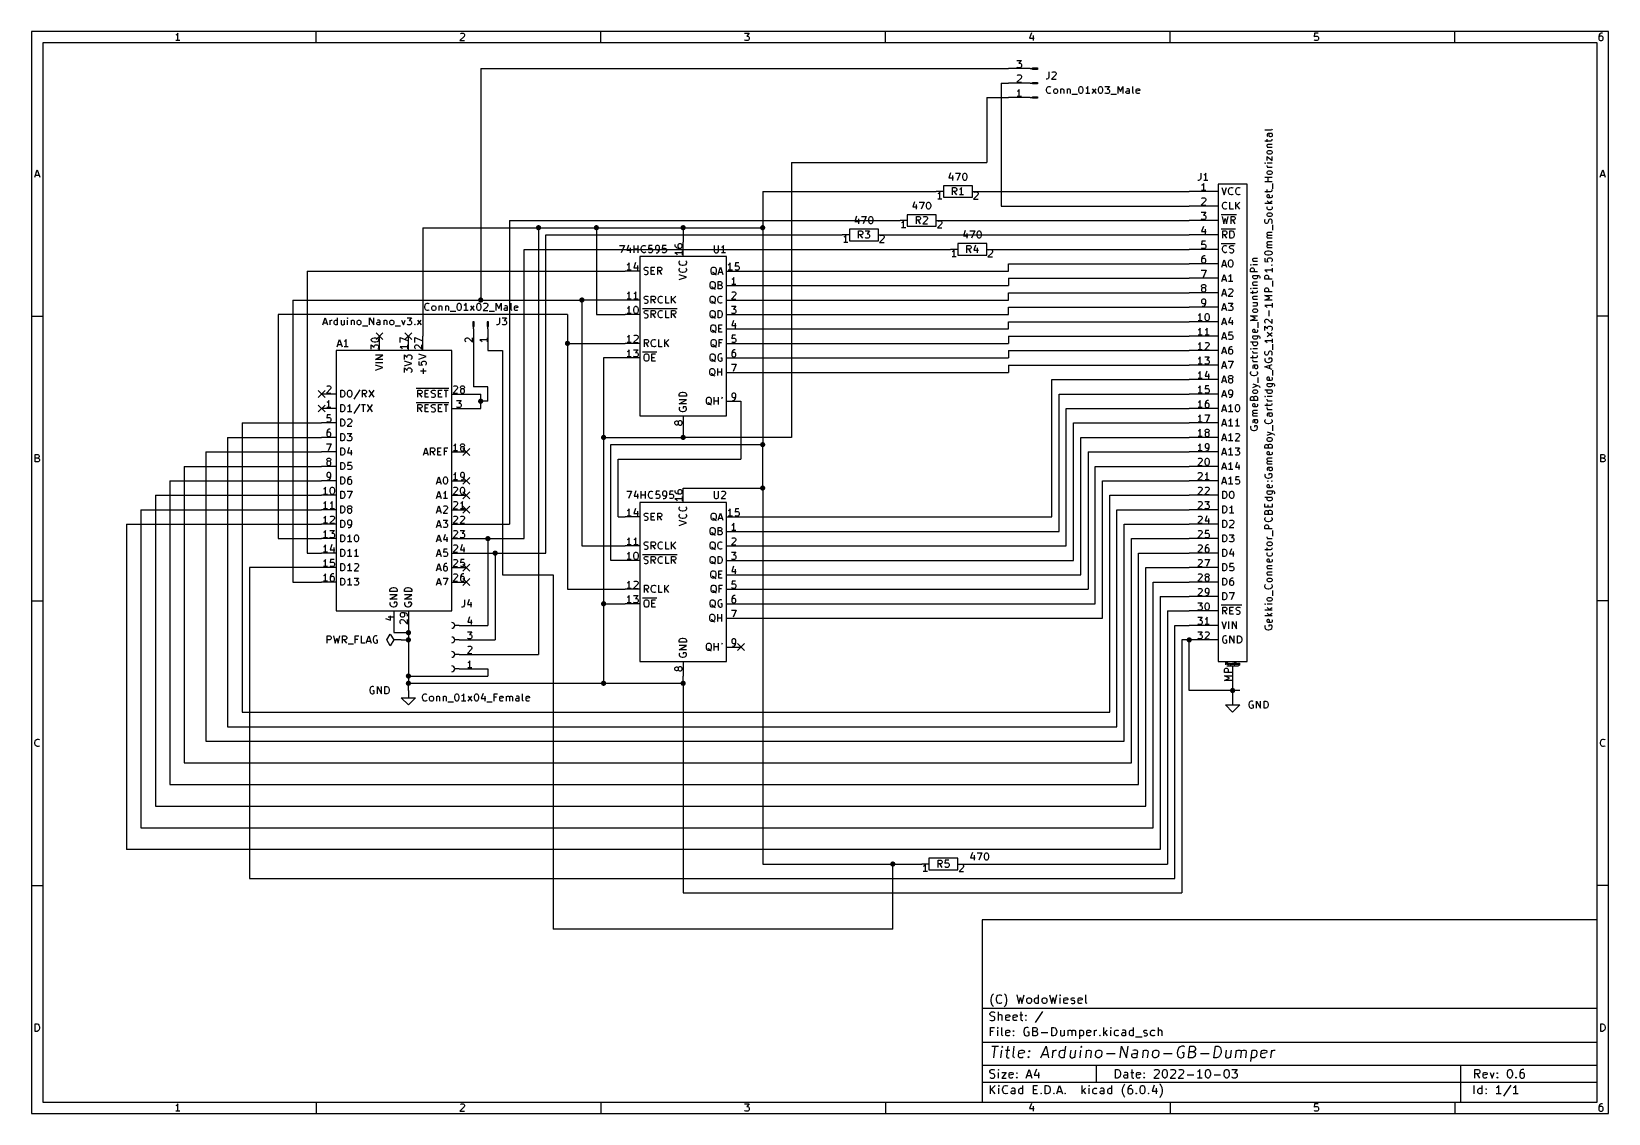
# Model space of a CAD drawing. Extents: x 0.4 to 11.3, y -7.9 to -0.4.
import ezdxf

# ---------------------------------------------------------------- set-up
doc = ezdxf.new("R2010")
doc.units = 0
doc.header["$MEASUREMENT"] = 0
for name, color, linetype in [('BLUE2', 5, 'CONTINUOUS'), ('CYAN2', 4, 'CONTINUOUS'), ('GREEN3', 91, 'CONTINUOUS'), ('LYELLOW', 51, 'CONTINUOUS'), ('MAGENTA2', 6, 'CONTINUOUS'), ('RED2', 1, 'CONTINUOUS'), ('RED3', 11, 'CONTINUOUS')]:
    doc.layers.add(name, color=color, linetype=linetype)

msp = doc.modelspace()

# ---------------------------------------------------------------- linework, layer by layer
at = {"layer": 'BLUE2', "linetype": 'CONTINUOUS'}
for p, q in [((2.776, -2.476), (2.824, -2.524)), ((2.824, -2.476), (2.776, -2.524)), ((2.976, -2.476), (3.024, -2.524)), ((3.024, -2.476), (2.976, -2.524)), ((2.376, -2.876), (2.424, -2.924)), ((2.424, -2.876), (2.376, -2.924)), ((2.376, -2.976), (2.424, -3.024)), ((2.424, -2.976), (2.376, -3.024)), ((3.376, -3.276), (3.424, -3.324)), ((3.424, -3.276), (3.376, -3.324)), ((3.376, -3.476), (3.424, -3.524)), ((3.424, -3.476), (3.376, -3.524)), ((3.376, -3.576), (3.424, -3.624)), ((3.424, -3.576), (3.376, -3.624)), ((3.376, -3.676), (3.424, -3.724)), ((3.424, -3.676), (3.376, -3.724)), ((3.376, -4.076), (3.424, -4.124)), ((3.424, -4.076), (3.376, -4.124)), ((3.376, -4.176), (3.424, -4.224)), ((3.424, -4.176), (3.376, -4.224)), ((5.276, -4.626), (5.324, -4.674)), ((5.324, -4.626), (5.276, -4.674))]:
    msp.add_line(p, q, dxfattribs=at)
at = {"layer": 'CYAN2', "linetype": 'CONTINUOUS'}
for p, q in [((7.41503, -0.72261), (7.41026, -0.72261)), ((7.42217, -0.72023), (7.41503, -0.72261)), ((7.42693, -0.71547), (7.42217, -0.72023)), ((7.42931, -0.70833), (7.42693, -0.71547)), ((7.42931, -0.67261), (7.42931, -0.70833)), ((7.47693, -0.69404), (7.44836, -0.72261)), ((7.44836, -0.72261), (7.47931, -0.72261)), ((7.45074, -0.67737), (7.45312, -0.675)), ((7.45312, -0.675), (7.45788, -0.67261)), ((7.45788, -0.67261), (7.46979, -0.67261)), ((7.46979, -0.67261), (7.47455, -0.675)), ((7.47455, -0.675), (7.47693, -0.67737)), ((7.47693, -0.67737), (7.47931, -0.68214)), ((7.47931, -0.6869), (7.47693, -0.69404)), ((7.47931, -0.68214), (7.47931, -0.6869)), ((7.41265, -0.79404), (7.41503, -0.78452)), ((7.41265, -0.80119), (7.41265, -0.79404)), ((7.41503, -0.81071), (7.41265, -0.80119)), ((7.41503, -0.78452), (7.41741, -0.77976)), ((7.41741, -0.81547), (7.41503, -0.81071)), ((7.41741, -0.77976), (7.42217, -0.775)), ((7.42217, -0.82023), (7.41741, -0.81547)), ((7.42217, -0.775), (7.42931, -0.77261)), ((7.42931, -0.82261), (7.42217, -0.82023)), ((7.42931, -0.77261), (7.43407, -0.77261)), ((7.43407, -0.82261), (7.42931, -0.82261)), ((7.43407, -0.77261), (7.44122, -0.775)), ((7.44122, -0.82023), (7.43407, -0.82261)), ((7.44122, -0.775), (7.4436, -0.77737)), ((7.4436, -0.81785), (7.44122, -0.82023)), ((7.46265, -0.7988), (7.46503, -0.79404)), ((7.46265, -0.81309), (7.46265, -0.7988)), ((7.46503, -0.81785), (7.46265, -0.81309)), ((7.46503, -0.79404), (7.46741, -0.79166)), ((7.46741, -0.82023), (7.46503, -0.81785)), ((7.46741, -0.79166), (7.47217, -0.78928)), ((7.47217, -0.82261), (7.46741, -0.82023)), ((7.47217, -0.78928), (7.47931, -0.78928)), ((7.47931, -0.82261), (7.47217, -0.82261)), ((7.47931, -0.78928), (7.48407, -0.79166)), ((7.48407, -0.82023), (7.47931, -0.82261)), ((7.48407, -0.79166), (7.48646, -0.79404)), ((7.48646, -0.81785), (7.48407, -0.82023)), ((7.48646, -0.79404), (7.48884, -0.7988)), ((7.48884, -0.81309), (7.48646, -0.81785)), ((7.48884, -0.7988), (7.48884, -0.81309)), ((7.51027, -0.78928), (7.51027, -0.82261)), ((7.51027, -0.79404), (7.51265, -0.79166)), ((7.51265, -0.79166), (7.51741, -0.78928)), ((7.51741, -0.78928), (7.52455, -0.78928)), ((7.52455, -0.78928), (7.52931, -0.79166)), ((7.52931, -0.79166), (7.53169, -0.79642)), ((7.53169, -0.79642), (7.53169, -0.82261)), ((7.5555, -0.78928), (7.5555, -0.82261)), ((7.5555, -0.79404), (7.55789, -0.79166)), ((7.55789, -0.79166), (7.56265, -0.78928)), ((7.56265, -0.78928), (7.56979, -0.78928)), ((7.56979, -0.78928), (7.57455, -0.79166)), ((7.57455, -0.79166), (7.57693, -0.79642)), ((7.57693, -0.79642), (7.57693, -0.82261)), ((7.58884, -0.82737), (7.62693, -0.82737)), ((7.63646, -0.79166), (7.63884, -0.78214)), ((7.63646, -0.80357), (7.63646, -0.79166)), ((7.63884, -0.81309), (7.63646, -0.80357)), ((7.63884, -0.78214), (7.64122, -0.77737)), ((7.64122, -0.81785), (7.63884, -0.81309)), ((7.64122, -0.77737), (7.6436, -0.775)), ((7.6436, -0.82023), (7.64122, -0.81785)), ((7.6436, -0.775), (7.64836, -0.77261)), ((7.64836, -0.82261), (7.6436, -0.82023)), ((7.64836, -0.77261), (7.65312, -0.77261)), ((7.65312, -0.82261), (7.64836, -0.82261)), ((7.65312, -0.77261), (7.65789, -0.775)), ((7.65789, -0.82023), (7.65312, -0.82261)), ((7.65789, -0.775), (7.66027, -0.77737)), ((7.66027, -0.81785), (7.65789, -0.82023)), ((7.66027, -0.77737), (7.66265, -0.78214)), ((7.66265, -0.81309), (7.66027, -0.81785)), ((7.66265, -0.78214), (7.66503, -0.79166)), ((7.66503, -0.80357), (7.66265, -0.81309)), ((7.66503, -0.79166), (7.66503, -0.80357)), ((7.68884, -0.78452), (7.68407, -0.7869)), ((7.71265, -0.82261), (7.68407, -0.82261)), ((7.6936, -0.77976), (7.68884, -0.78452)), ((7.69836, -0.77261), (7.6936, -0.77976)), ((7.69836, -0.82261), (7.69836, -0.77261)), ((7.72931, -0.82261), (7.7555, -0.78928)), ((7.72931, -0.78928), (7.7555, -0.82261)), ((7.77217, -0.79166), (7.77455, -0.78214)), ((7.77217, -0.80357), (7.77217, -0.79166)), ((7.77455, -0.81309), (7.77217, -0.80357)), ((7.77455, -0.78214), (7.77693, -0.77737)), ((7.77693, -0.81785), (7.77455, -0.81309)), ((7.77693, -0.77737), (7.77931, -0.775)), ((7.77931, -0.82023), (7.77693, -0.81785)), ((7.77931, -0.775), (7.78407, -0.77261)), ((7.78407, -0.82261), (7.77931, -0.82023)), ((7.78407, -0.77261), (7.78884, -0.77261)), ((7.78884, -0.82261), (7.78407, -0.82261)), ((7.78884, -0.77261), (7.7936, -0.775)), ((7.7936, -0.82023), (7.78884, -0.82261)), ((7.7936, -0.775), (7.79598, -0.77737)), ((7.79598, -0.81785), (7.7936, -0.82023)), ((7.79598, -0.77737), (7.79836, -0.78214)), ((7.79836, -0.81309), (7.79598, -0.81785)), ((7.79836, -0.78214), (7.80074, -0.79166)), ((7.80074, -0.80357), (7.79836, -0.81309)), ((7.80074, -0.79166), (7.80074, -0.80357)), ((7.81741, -0.77261), (7.84836, -0.77261)), ((7.81979, -0.82023), (7.81741, -0.81785)), ((7.82455, -0.82261), (7.81979, -0.82023)), ((7.83884, -0.82261), (7.82455, -0.82261)), ((7.84836, -0.77261), (7.83169, -0.79166)), ((7.83169, -0.79166), (7.83884, -0.79166)), ((7.83884, -0.79166), (7.8436, -0.79404)), ((7.8436, -0.82023), (7.83884, -0.82261)), ((7.8436, -0.79404), (7.84598, -0.79642)), ((7.84598, -0.81785), (7.8436, -0.82023)), ((7.84598, -0.79642), (7.84836, -0.80119)), ((7.84836, -0.81309), (7.84598, -0.81785)), ((7.84836, -0.80119), (7.84836, -0.81309)), ((7.85789, -0.82737), (7.89598, -0.82737)), ((7.90789, -0.82261), (7.90789, -0.77261)), ((7.90789, -0.77261), (7.92455, -0.80833)), ((7.92455, -0.80833), (7.94122, -0.77261)), ((7.94122, -0.77261), (7.94122, -0.82261)), ((7.96265, -0.81071), (7.96503, -0.80595)), ((7.96265, -0.81547), (7.96265, -0.81071)), ((7.96503, -0.82023), (7.96265, -0.81547)), ((7.96979, -0.78928), (7.96503, -0.79166)), ((7.96503, -0.80595), (7.96979, -0.80357)), ((7.96979, -0.82261), (7.96503, -0.82023)), ((7.97931, -0.78928), (7.96979, -0.78928)), ((7.96979, -0.80357), (7.98169, -0.80357)), ((7.98169, -0.82261), (7.96979, -0.82261)), ((7.98407, -0.79166), (7.97931, -0.78928)), ((7.98169, -0.80357), (7.98646, -0.80119)), ((7.98646, -0.82023), (7.98169, -0.82261)), ((7.98646, -0.79642), (7.98407, -0.79166)), ((7.98646, -0.82261), (7.98646, -0.79642)), ((8.01027, -0.81547), (8.01027, -0.77261)), ((8.01265, -0.82023), (8.01027, -0.81547)), ((8.01741, -0.82261), (8.01265, -0.82023)), ((8.03407, -0.79642), (8.03646, -0.79166)), ((8.03407, -0.81547), (8.03407, -0.79642)), ((8.05789, -0.80119), (8.03407, -0.80595)), ((8.03646, -0.82023), (8.03407, -0.81547)), ((8.03646, -0.79166), (8.04122, -0.78928)), ((8.04122, -0.82261), (8.03646, -0.82023)), ((8.04122, -0.78928), (8.05074, -0.78928)), ((8.05074, -0.82261), (8.04122, -0.82261)), ((8.05074, -0.78928), (8.0555, -0.79166)), ((8.0555, -0.82023), (8.05074, -0.82261)), ((8.0555, -0.79166), (8.05789, -0.79642)), ((8.05789, -0.79642), (8.05789, -0.80119)), ((6.75, -1.37024), (6.73809, -1.40595)), ((6.73809, -1.40595), (6.76905, -1.40595)), ((6.7619, -1.38928), (6.7619, -1.42262)), ((6.78333, -1.37262), (6.81667, -1.37262)), ((6.81667, -1.37262), (6.79524, -1.42262)), ((6.83333, -1.39167), (6.83571, -1.38214)), ((6.83333, -1.40357), (6.83333, -1.39167)), ((6.83571, -1.41309), (6.83333, -1.40357)), ((6.83571, -1.38214), (6.83809, -1.37738)), ((6.83809, -1.41785), (6.83571, -1.41309)), ((6.83809, -1.37738), (6.84047, -1.375)), ((6.84047, -1.375), (6.84524, -1.37262)), ((6.84524, -1.37262), (6.85, -1.37262)), ((6.85, -1.37262), (6.85476, -1.375)), ((6.85476, -1.375), (6.85714, -1.37738)), ((6.85714, -1.37738), (6.85952, -1.38214)), ((6.85952, -1.41309), (6.85714, -1.41785)), ((6.85952, -1.38214), (6.8619, -1.39167)), ((6.8619, -1.40357), (6.85952, -1.41309)), ((6.8619, -1.39167), (6.8619, -1.40357)), ((8.47693, -1.41547), (8.47217, -1.42023)), ((8.47931, -1.40833), (8.47693, -1.41547)), ((8.47931, -1.37261), (8.47931, -1.40833)), ((8.5055, -1.38452), (8.50074, -1.3869)), ((8.51026, -1.37976), (8.5055, -1.38452)), ((8.51503, -1.37261), (8.51026, -1.37976)), ((8.51503, -1.42261), (8.51503, -1.37261)), ((6.76309, -1.52262), (6.76309, -1.47262)), ((6.76309, -1.47262), (6.78214, -1.47262)), ((6.78214, -1.49881), (6.76309, -1.49881)), ((6.79166, -1.52262), (6.775, -1.49881)), ((6.78214, -1.47262), (6.7869, -1.475)), ((6.7869, -1.49643), (6.78214, -1.49881)), ((6.7869, -1.475), (6.78928, -1.47738)), ((6.78928, -1.49405), (6.7869, -1.49643)), ((6.78928, -1.47738), (6.79166, -1.48214)), ((6.79166, -1.48928), (6.78928, -1.49405)), ((6.79166, -1.48214), (6.79166, -1.48928)), ((6.81547, -1.48452), (6.81071, -1.4869)), ((6.83928, -1.52262), (6.81071, -1.52262)), ((6.82023, -1.47976), (6.81547, -1.48452)), ((6.825, -1.47262), (6.82023, -1.47976)), ((6.825, -1.52262), (6.825, -1.47262)), ((6.84047, -1.42024), (6.83809, -1.41785)), ((6.84524, -1.42262), (6.84047, -1.42024)), ((6.85, -1.42262), (6.84524, -1.42262)), ((6.85476, -1.42024), (6.85, -1.42262)), ((6.85714, -1.41785), (6.85476, -1.42024)), ((8.46503, -1.42261), (8.46026, -1.42261)), ((8.47217, -1.42023), (8.46503, -1.42261)), ((8.52931, -1.42261), (8.50074, -1.42261)), ((8.62476, -1.47262), (8.64143, -1.52262)), ((8.64143, -1.52262), (8.65809, -1.47262)), ((8.67238, -1.49405), (8.67476, -1.48452)), ((8.67238, -1.50119), (8.67238, -1.49405)), ((8.67476, -1.51071), (8.67238, -1.50119)), ((8.67476, -1.48452), (8.67714, -1.47976)), ((8.67714, -1.51547), (8.67476, -1.51071)), ((8.67714, -1.47976), (8.6819, -1.475)), ((8.6819, -1.52024), (8.67714, -1.51547)), ((8.6819, -1.475), (8.68905, -1.47262)), ((8.68905, -1.52262), (8.6819, -1.52024)), ((8.68905, -1.47262), (8.69381, -1.47262)), ((8.69381, -1.52262), (8.68905, -1.52262)), ((8.69381, -1.47262), (8.70095, -1.475)), ((8.70095, -1.52024), (8.69381, -1.52262)), ((8.70095, -1.475), (8.70333, -1.47738)), ((8.70333, -1.51785), (8.70095, -1.52024)), ((8.72238, -1.49405), (8.72476, -1.48452)), ((8.72238, -1.50119), (8.72238, -1.49405)), ((8.72476, -1.51071), (8.72238, -1.50119)), ((8.72476, -1.48452), (8.72714, -1.47976)), ((8.72714, -1.51547), (8.72476, -1.51071)), ((8.72714, -1.47976), (8.7319, -1.475)), ((8.7319, -1.52024), (8.72714, -1.51547)), ((8.7319, -1.475), (8.73905, -1.47262)), ((8.73905, -1.52262), (8.7319, -1.52024)), ((8.73905, -1.47262), (8.74381, -1.47262)), ((8.74381, -1.52262), (8.73905, -1.52262)), ((8.74381, -1.47262), (8.75095, -1.475)), ((8.75095, -1.52024), (8.74381, -1.52262)), ((8.75095, -1.475), (8.75333, -1.47738)), ((8.75333, -1.51785), (8.75095, -1.52024)), ((6.5, -1.57024), (6.48809, -1.60595)), ((6.48809, -1.60595), (6.51905, -1.60595)), ((6.5119, -1.58928), (6.5119, -1.62262)), ((6.53333, -1.57262), (6.56667, -1.57262)), ((6.56667, -1.57262), (6.54524, -1.62262)), ((6.58333, -1.59167), (6.58571, -1.58214)), ((6.58333, -1.60357), (6.58333, -1.59167)), ((6.58571, -1.61309), (6.58333, -1.60357)), ((6.58571, -1.58214), (6.58809, -1.57738)), ((6.58809, -1.61785), (6.58571, -1.61309)), ((6.58809, -1.57738), (6.59047, -1.575)), ((6.59047, -1.62024), (6.58809, -1.61785)), ((6.59047, -1.575), (6.59524, -1.57262)), ((6.59524, -1.62262), (6.59047, -1.62024)), ((6.59524, -1.57262), (6.6, -1.57262)), ((6.6, -1.62262), (6.59524, -1.62262)), ((6.6, -1.57262), (6.60476, -1.575)), ((6.60476, -1.62024), (6.6, -1.62262)), ((6.60476, -1.575), (6.60714, -1.57738)), ((6.60714, -1.61785), (6.60476, -1.62024)), ((6.60714, -1.57738), (6.60952, -1.58214)), ((6.60952, -1.61309), (6.60714, -1.61785)), ((6.60952, -1.58214), (6.6119, -1.59167)), ((6.6119, -1.60357), (6.60952, -1.61309)), ((6.6119, -1.59167), (6.6119, -1.60357)), ((8.62952, -1.59405), (8.6319, -1.58452)), ((8.62952, -1.60119), (8.62952, -1.59405)), ((8.6319, -1.61071), (8.62952, -1.60119)), ((8.6319, -1.58452), (8.63428, -1.57976)), ((8.63428, -1.61547), (8.6319, -1.61071)), ((8.63428, -1.57976), (8.63905, -1.575)), ((8.63905, -1.62024), (8.63428, -1.61547)), ((8.63905, -1.575), (8.64619, -1.57262)), ((8.64619, -1.62262), (8.63905, -1.62024)), ((8.64619, -1.57262), (8.65095, -1.57262)), ((8.65095, -1.62262), (8.64619, -1.62262)), ((8.65095, -1.57262), (8.65809, -1.575)), ((8.65809, -1.62024), (8.65095, -1.62262)), ((8.65809, -1.575), (8.66047, -1.57738)), ((8.66047, -1.61785), (8.65809, -1.62024)), ((8.6819, -1.62262), (8.6819, -1.57262)), ((8.70571, -1.62262), (8.6819, -1.62262)), ((8.72238, -1.62262), (8.72238, -1.57262)), ((8.75095, -1.57262), (8.72238, -1.60119)), ((8.75095, -1.62262), (8.72952, -1.59405)), ((6.1, -1.67024), (6.08809, -1.70595)), ((6.08809, -1.70595), (6.11905, -1.70595)), ((6.1119, -1.68928), (6.1119, -1.72262)), ((6.13333, -1.67262), (6.16667, -1.67262)), ((6.16667, -1.67262), (6.14524, -1.72262)), ((6.18333, -1.69167), (6.18571, -1.68214)), ((6.18333, -1.70357), (6.18333, -1.69167)), ((6.18571, -1.71309), (6.18333, -1.70357)), ((6.18571, -1.68214), (6.18809, -1.67738)), ((6.18809, -1.71785), (6.18571, -1.71309)), ((6.18809, -1.67738), (6.19047, -1.675)), ((6.19047, -1.72024), (6.18809, -1.71785)), ((6.19047, -1.675), (6.19524, -1.67262)), ((6.19524, -1.72262), (6.19047, -1.72024)), ((6.19524, -1.67262), (6.2, -1.67262)), ((6.2, -1.72262), (6.19524, -1.72262)), ((6.2, -1.67262), (6.20476, -1.675)), ((6.20476, -1.72024), (6.2, -1.72262)), ((6.20476, -1.675), (6.20714, -1.67738)), ((6.20714, -1.71785), (6.20476, -1.72024)), ((6.20714, -1.67738), (6.20952, -1.68214)), ((6.20952, -1.71309), (6.20714, -1.71785)), ((6.20952, -1.68214), (6.2119, -1.69167)), ((6.2119, -1.70357), (6.20952, -1.71309)), ((6.2119, -1.69167), (6.2119, -1.70357)), ((6.51309, -1.72262), (6.51309, -1.67262)), ((6.51309, -1.67262), (6.53214, -1.67262)), ((6.53214, -1.69881), (6.51309, -1.69881)), ((6.54166, -1.72262), (6.525, -1.69881)), ((6.53214, -1.67262), (6.5369, -1.675)), ((6.5369, -1.69643), (6.53214, -1.69881)), ((6.5369, -1.675), (6.53928, -1.67738)), ((6.53928, -1.69405), (6.5369, -1.69643)), ((6.53928, -1.67738), (6.54166, -1.68214)), ((6.54166, -1.68928), (6.53928, -1.69405)), ((6.54166, -1.68214), (6.54166, -1.68928)), ((6.5869, -1.69405), (6.55833, -1.72262)), ((6.55833, -1.72262), (6.58928, -1.72262)), ((6.56071, -1.67738), (6.56309, -1.675)), ((6.56309, -1.675), (6.56785, -1.67262)), ((6.56785, -1.67262), (6.57976, -1.67262)), ((6.57976, -1.67262), (6.58452, -1.675)), ((6.58452, -1.675), (6.5869, -1.67738)), ((6.5869, -1.67738), (6.58928, -1.68214)), ((6.58928, -1.6869), (6.5869, -1.69405)), ((6.58928, -1.68214), (6.58928, -1.6869)), ((8.62, -1.6585), (8.67714, -1.6585)), ((8.62714, -1.67262), (8.63905, -1.72262)), ((8.63905, -1.72262), (8.64857, -1.6869)), ((8.64857, -1.6869), (8.65809, -1.72262)), ((8.65809, -1.72262), (8.67, -1.67262)), ((8.67714, -1.6585), (8.72714, -1.6585)), ((8.68905, -1.72262), (8.68905, -1.67262)), ((8.68905, -1.67262), (8.70809, -1.67262)), ((8.70809, -1.69881), (8.68905, -1.69881)), ((8.71762, -1.72262), (8.70095, -1.69881)), ((8.70809, -1.67262), (8.71285, -1.675)), ((8.71285, -1.69643), (8.70809, -1.69881)), ((8.71285, -1.675), (8.71524, -1.67738)), ((8.71524, -1.69405), (8.71285, -1.69643)), ((8.71524, -1.67738), (8.71762, -1.68214)), ((8.71762, -1.68928), (8.71524, -1.69405)), ((8.71762, -1.68214), (8.71762, -1.68928)), ((6.11309, -1.82262), (6.11309, -1.77262)), ((6.11309, -1.77262), (6.13214, -1.77262)), ((6.13214, -1.79881), (6.11309, -1.79881)), ((6.14166, -1.82262), (6.125, -1.79881)), ((6.13214, -1.77262), (6.1369, -1.775)), ((6.1369, -1.79643), (6.13214, -1.79881)), ((6.1369, -1.775), (6.13928, -1.77738)), ((6.13928, -1.79405), (6.1369, -1.79643)), ((6.13928, -1.77738), (6.14166, -1.78214)), ((6.14166, -1.78928), (6.13928, -1.79405)), ((6.14166, -1.78214), (6.14166, -1.78928)), ((6.15833, -1.77262), (6.18928, -1.77262)), ((6.16071, -1.82024), (6.15833, -1.81785)), ((6.16547, -1.82262), (6.16071, -1.82024)), ((6.17976, -1.82262), (6.16547, -1.82262)), ((6.18928, -1.77262), (6.17261, -1.79167)), ((6.17261, -1.79167), (6.17976, -1.79167)), ((6.17976, -1.79167), (6.18452, -1.79405)), ((6.18452, -1.82024), (6.17976, -1.82262)), ((6.18452, -1.79405), (6.1869, -1.79643)), ((6.1869, -1.81785), (6.18452, -1.82024)), ((6.1869, -1.79643), (6.18928, -1.80119)), ((6.18928, -1.81309), (6.1869, -1.81785)), ((6.18928, -1.80119), (6.18928, -1.81309)), ((6.85, -1.77024), (6.83809, -1.80595)), ((6.83809, -1.80595), (6.86905, -1.80595)), ((6.8619, -1.78928), (6.8619, -1.82262)), ((6.88333, -1.77262), (6.91667, -1.77262)), ((6.91667, -1.77262), (6.89524, -1.82262)), ((6.93333, -1.79167), (6.93571, -1.78214)), ((6.93333, -1.80357), (6.93333, -1.79167)), ((6.93571, -1.81309), (6.93333, -1.80357)), ((6.93571, -1.78214), (6.93809, -1.77738)), ((6.93809, -1.81785), (6.93571, -1.81309)), ((6.93809, -1.77738), (6.94047, -1.775)), ((6.94047, -1.82024), (6.93809, -1.81785)), ((6.94047, -1.775), (6.94524, -1.77262)), ((6.94524, -1.82262), (6.94047, -1.82024)), ((6.94524, -1.77262), (6.95, -1.77262)), ((6.95, -1.82262), (6.94524, -1.82262)), ((6.95, -1.77262), (6.95476, -1.775)), ((6.95476, -1.82024), (6.95, -1.82262)), ((6.95476, -1.775), (6.95714, -1.77738)), ((6.95714, -1.81785), (6.95476, -1.82024)), ((6.95714, -1.77738), (6.95952, -1.78214)), ((6.95952, -1.81309), (6.95714, -1.81785)), ((6.95952, -1.78214), (6.9619, -1.79167)), ((6.9619, -1.80357), (6.95952, -1.81309)), ((6.9619, -1.79167), (6.9619, -1.80357)), ((8.62, -1.7585), (8.67, -1.7585)), ((8.6319, -1.82262), (8.6319, -1.77262)), ((8.6319, -1.77262), (8.65095, -1.77262)), ((8.65095, -1.79881), (8.6319, -1.79881)), ((8.66047, -1.82262), (8.64381, -1.79881)), ((8.65095, -1.77262), (8.65571, -1.775)), ((8.65571, -1.79643), (8.65095, -1.79881)), ((8.65571, -1.775), (8.65809, -1.77738)), ((8.65809, -1.79405), (8.65571, -1.79643)), ((8.65809, -1.77738), (8.66047, -1.78214)), ((8.66047, -1.78928), (8.65809, -1.79405)), ((8.66047, -1.78214), (8.66047, -1.78928)), ((8.67, -1.7585), (8.72, -1.7585)), ((8.6819, -1.82262), (8.6819, -1.77262)), ((8.6819, -1.77262), (8.69381, -1.77262)), ((8.69381, -1.82262), (8.6819, -1.82262)), ((8.69381, -1.77262), (8.70095, -1.775)), ((8.70095, -1.82024), (8.69381, -1.82262)), ((8.70095, -1.775), (8.70571, -1.77976)), ((8.70571, -1.81547), (8.70095, -1.82024)), ((8.70571, -1.77976), (8.70809, -1.78452)), ((8.70809, -1.81071), (8.70571, -1.81547)), ((8.70809, -1.78452), (8.71047, -1.79405)), ((8.71047, -1.80119), (8.70809, -1.81071)), ((8.71047, -1.79405), (8.71047, -1.80119)), ((4.46026, -1.87261), (4.4936, -1.87261)), ((4.4936, -1.87261), (4.47217, -1.92261)), ((4.52217, -1.87023), (4.51026, -1.90594)), ((4.51026, -1.90594), (4.54122, -1.90594)), ((4.53407, -1.88928), (4.53407, -1.92261)), ((4.56026, -1.92261), (4.56026, -1.87261)), ((4.56026, -1.89642), (4.58883, -1.89642)), ((4.58883, -1.92261), (4.58883, -1.87261)), ((4.61026, -1.89404), (4.61265, -1.88452)), ((4.61026, -1.90119), (4.61026, -1.89404)), ((4.61265, -1.91071), (4.61026, -1.90119)), ((4.61265, -1.88452), (4.61503, -1.87976)), ((4.61503, -1.91547), (4.61265, -1.91071)), ((4.61503, -1.87976), (4.61979, -1.875)), ((4.61979, -1.92023), (4.61503, -1.91547)), ((4.61979, -1.875), (4.62693, -1.87261)), ((4.62693, -1.92261), (4.61979, -1.92023)), ((4.62693, -1.87261), (4.63169, -1.87261)), ((4.63169, -1.92261), (4.62693, -1.92261)), ((4.63169, -1.87261), (4.63883, -1.875)), ((4.63883, -1.92023), (4.63169, -1.92261)), ((4.63883, -1.875), (4.64122, -1.87737)), ((4.64122, -1.91785), (4.63883, -1.92023)), ((4.66265, -1.87261), (4.66026, -1.89642)), ((4.66026, -1.89642), (4.66265, -1.89404)), ((4.66265, -1.92023), (4.66026, -1.91785)), ((4.68646, -1.87261), (4.66265, -1.87261)), ((4.66265, -1.89404), (4.66741, -1.89166)), ((4.66741, -1.92261), (4.66265, -1.92023)), ((4.66741, -1.89166), (4.67931, -1.89166)), ((4.67931, -1.92261), (4.66741, -1.92261)), ((4.67931, -1.89166), (4.68407, -1.89404)), ((4.68407, -1.92023), (4.67931, -1.92261)), ((4.68407, -1.89404), (4.68646, -1.89642)), ((4.68646, -1.91785), (4.68407, -1.92023)), ((4.68646, -1.89642), (4.68883, -1.90119)), ((4.68883, -1.91309), (4.68646, -1.91785)), ((4.68883, -1.90119), (4.68883, -1.91309)), ((4.71026, -1.87737), (4.70789, -1.88214)), ((4.70789, -1.88214), (4.70789, -1.89404)), ((4.70789, -1.89404), (4.71026, -1.8988)), ((4.71265, -1.875), (4.71026, -1.87737)), ((4.71026, -1.8988), (4.71265, -1.90119)), ((4.71741, -1.87261), (4.71265, -1.875)), ((4.71265, -1.90119), (4.71741, -1.90357)), ((4.71265, -1.92261), (4.72217, -1.92261)), ((4.72693, -1.87261), (4.71741, -1.87261)), ((4.71741, -1.90357), (4.72693, -1.90357)), ((4.72217, -1.92261), (4.72693, -1.92023)), ((4.73169, -1.875), (4.72693, -1.87261)), ((4.72693, -1.90357), (4.73169, -1.90119)), ((4.72693, -1.92023), (4.72931, -1.91785)), ((4.72931, -1.91785), (4.73407, -1.91071)), ((4.73407, -1.87737), (4.73169, -1.875)), ((4.73169, -1.90119), (4.73407, -1.8988)), ((4.73646, -1.88214), (4.73407, -1.87737)), ((4.73407, -1.8988), (4.73646, -1.89404)), ((4.73407, -1.91071), (4.73646, -1.90119)), ((4.73646, -1.90119), (4.73646, -1.88214)), ((4.75789, -1.87261), (4.7555, -1.89642)), ((4.7555, -1.89642), (4.75789, -1.89404)), ((4.75789, -1.92023), (4.7555, -1.91785)), ((4.78169, -1.87261), (4.75789, -1.87261)), ((4.75789, -1.89404), (4.76265, -1.89166)), ((4.76265, -1.92261), (4.75789, -1.92023)), ((4.76265, -1.89166), (4.77455, -1.89166)), ((4.77455, -1.92261), (4.76265, -1.92261)), ((4.77455, -1.89166), (4.77931, -1.89404)), ((4.77931, -1.92023), (4.77455, -1.92261)), ((4.77931, -1.89404), (4.78169, -1.89642)), ((4.78169, -1.91785), (4.77931, -1.92023)), ((4.78169, -1.89642), (4.78407, -1.90119)), ((4.78407, -1.91309), (4.78169, -1.91785)), ((4.78407, -1.90119), (4.78407, -1.91309)), ((5.11503, -1.87261), (5.11503, -1.91309)), ((5.11503, -1.91309), (5.11741, -1.91785)), ((5.11741, -1.91785), (5.11979, -1.92023)), ((5.11979, -1.92023), (5.12455, -1.92261)), ((5.12455, -1.92261), (5.13407, -1.92261)), ((5.13407, -1.92261), (5.13884, -1.92023)), ((5.13884, -1.92023), (5.14122, -1.91785)), ((5.14122, -1.91785), (5.1436, -1.91309)), ((5.1436, -1.91309), (5.1436, -1.87261)), ((5.16979, -1.88452), (5.16503, -1.8869)), ((5.1936, -1.92261), (5.16503, -1.92261)), ((5.17455, -1.87976), (5.16979, -1.88452)), ((5.17931, -1.87261), (5.17455, -1.87976)), ((5.17931, -1.92261), (5.17931, -1.87261)), ((6.86309, -1.92262), (6.86309, -1.87262)), ((6.86309, -1.87262), (6.88214, -1.87262)), ((6.88214, -1.89881), (6.86309, -1.89881)), ((6.89166, -1.92262), (6.875, -1.89881)), ((6.88214, -1.87262), (6.8869, -1.875)), ((6.8869, -1.89643), (6.88214, -1.89881)), ((6.8869, -1.875), (6.88928, -1.87738)), ((6.88928, -1.89405), (6.8869, -1.89643)), ((6.88928, -1.87738), (6.89166, -1.88214)), ((6.89166, -1.88928), (6.88928, -1.89405)), ((6.89166, -1.88214), (6.89166, -1.88928)), ((6.92261, -1.87024), (6.91071, -1.90595)), ((6.91071, -1.90595), (6.94166, -1.90595)), ((6.93452, -1.88928), (6.93452, -1.92262)), ((8.62, -1.8585), (8.67, -1.8585)), ((8.62952, -1.89405), (8.6319, -1.88452)), ((8.62952, -1.90119), (8.62952, -1.89405)), ((8.6319, -1.91071), (8.62952, -1.90119)), ((8.6319, -1.88452), (8.63428, -1.87976)), ((8.63428, -1.91547), (8.6319, -1.91071)), ((8.63428, -1.87976), (8.63905, -1.875)), ((8.63905, -1.92024), (8.63428, -1.91547)), ((8.63905, -1.875), (8.64619, -1.87262)), ((8.64619, -1.92262), (8.63905, -1.92024)), ((8.64619, -1.87262), (8.65095, -1.87262)), ((8.65095, -1.92262), (8.64619, -1.92262)), ((8.65095, -1.87262), (8.65809, -1.875)), ((8.65809, -1.92024), (8.65095, -1.92262)), ((8.65809, -1.875), (8.66047, -1.87738)), ((8.66047, -1.91785), (8.65809, -1.92024)), ((8.67, -1.8585), (8.71762, -1.8585)), ((8.67952, -1.88214), (8.6819, -1.87738)), ((8.67952, -1.8869), (8.67952, -1.88214)), ((8.6819, -1.89167), (8.67952, -1.8869)), ((8.67952, -1.92024), (8.68667, -1.92262)), ((8.6819, -1.87738), (8.68428, -1.875)), ((8.68428, -1.89405), (8.6819, -1.89167)), ((8.68428, -1.875), (8.68905, -1.87262)), ((8.68905, -1.89643), (8.68428, -1.89405)), ((8.68667, -1.92262), (8.69857, -1.92262)), ((8.68905, -1.87262), (8.70095, -1.87262)), ((8.69857, -1.89881), (8.68905, -1.89643)), ((8.70333, -1.90119), (8.69857, -1.89881)), ((8.69857, -1.92262), (8.70333, -1.92024)), ((8.70095, -1.87262), (8.70809, -1.875)), ((8.70571, -1.90357), (8.70333, -1.90119)), ((8.70333, -1.92024), (8.70571, -1.91785)), ((8.70809, -1.90833), (8.70571, -1.90357)), ((8.70571, -1.91785), (8.70809, -1.91309)), ((8.70809, -1.91309), (8.70809, -1.90833)), ((8.84166, -1.96325), (8.84642, -1.96087)), ((8.84642, -1.96087), (8.87261, -1.96087)), ((4.62952, -2.03214), (4.6319, -2.02738)), ((4.62952, -2.0369), (4.62952, -2.03214)), ((4.6319, -2.04167), (4.62952, -2.0369)), ((4.62952, -2.07024), (4.63667, -2.07262)), ((4.6319, -2.02738), (4.63428, -2.025)), ((4.63428, -2.04405), (4.6319, -2.04167)), ((4.63428, -2.025), (4.63905, -2.02262)), ((4.63905, -2.04643), (4.63428, -2.04405)), ((4.63905, -2.02262), (4.65095, -2.02262)), ((4.64857, -2.04881), (4.63905, -2.04643)), ((4.65333, -2.05119), (4.64857, -2.04881)), ((4.64857, -2.07262), (4.65333, -2.07024)), ((4.65095, -2.02262), (4.65809, -2.025)), ((4.65571, -2.05357), (4.65333, -2.05119)), ((4.65333, -2.07024), (4.65571, -2.06785)), ((4.65809, -2.05833), (4.65571, -2.05357)), ((4.65571, -2.06785), (4.65809, -2.06309)), ((4.65809, -2.06309), (4.65809, -2.05833)), ((4.67952, -2.07262), (4.67952, -2.02262)), ((4.67952, -2.02262), (4.70333, -2.02262)), ((4.67952, -2.04643), (4.69619, -2.04643)), ((4.72476, -2.07262), (4.72476, -2.02262)), ((4.72476, -2.02262), (4.74381, -2.02262)), ((4.74381, -2.04881), (4.72476, -2.04881)), ((4.75333, -2.07262), (4.73667, -2.04881)), ((4.74381, -2.02262), (4.74857, -2.025)), ((4.74857, -2.04643), (4.74381, -2.04881)), ((4.74857, -2.025), (4.75095, -2.02738)), ((4.75095, -2.04405), (4.74857, -2.04643)), ((4.75095, -2.02738), (4.75333, -2.03214)), ((4.75333, -2.03928), (4.75095, -2.04405)), ((4.75333, -2.03214), (4.75333, -2.03928)), ((4.87262, -1.98905), (4.875, -1.9819)), ((4.87262, -1.99381), (4.87262, -1.98905)), ((4.875, -2.00095), (4.87262, -1.99381)), ((4.87262, -2.03905), (4.875, -2.0319)), ((4.87262, -2.04381), (4.87262, -2.03905)), ((4.875, -2.05095), (4.87262, -2.04381)), ((4.875, -1.9819), (4.87738, -1.97952)), ((4.87976, -2.00571), (4.875, -2.00095)), ((4.875, -2.0319), (4.87738, -2.02952)), ((4.87976, -2.05571), (4.875, -2.05095)), ((4.88452, -2.00809), (4.87976, -2.00571)), ((4.88452, -2.05809), (4.87976, -2.05571)), ((4.89405, -2.01047), (4.88452, -2.00809)), ((4.89405, -2.06047), (4.88452, -2.05809)), ((4.90119, -2.01047), (4.89405, -2.01047)), ((4.90119, -2.06047), (4.89405, -2.06047)), ((4.91071, -2.00809), (4.90119, -2.01047)), ((4.91071, -2.05809), (4.90119, -2.06047)), ((4.91547, -2.00571), (4.91071, -2.00809)), ((4.91547, -2.05571), (4.91071, -2.05809)), ((4.92024, -2.00095), (4.91547, -2.00571)), ((4.92024, -2.05095), (4.91547, -2.05571)), ((4.91785, -1.97952), (4.92024, -1.9819)), ((4.91785, -2.02952), (4.92024, -2.0319)), ((4.92024, -1.9819), (4.92262, -1.98905)), ((4.92262, -1.99381), (4.92024, -2.00095)), ((4.92024, -2.0319), (4.92262, -2.03905)), ((4.92262, -2.04381), (4.92024, -2.05095)), ((4.92262, -1.98905), (4.92262, -1.99381)), ((4.92262, -2.03905), (4.92262, -2.04381)), ((5.09428, -2.03928), (5.09667, -2.02976)), ((5.09428, -2.05595), (5.09428, -2.03928)), ((5.09667, -2.06547), (5.09428, -2.05595)), ((5.09667, -2.02976), (5.10143, -2.025)), ((5.10143, -2.07024), (5.09667, -2.06547)), ((5.10143, -2.025), (5.10619, -2.02262)), ((5.10619, -2.07262), (5.10143, -2.07024)), ((5.10857, -2.06071), (5.10381, -2.06071)), ((5.10619, -2.02262), (5.11571, -2.02262)), ((5.11333, -2.06309), (5.10857, -2.06071)), ((5.12047, -2.07024), (5.11333, -2.06309)), ((5.11571, -2.02262), (5.12047, -2.025)), ((5.12047, -2.07024), (5.11571, -2.07262)), ((5.12047, -2.025), (5.12524, -2.02976)), ((5.12524, -2.06547), (5.12047, -2.07024)), ((5.12524, -2.075), (5.12047, -2.07024)), ((5.12524, -2.02976), (5.12762, -2.03928)), ((5.12762, -2.05595), (5.12524, -2.06547)), ((5.12762, -2.03928), (5.12762, -2.05595)), ((5.1419, -2.07262), (5.15857, -2.02262)), ((5.14667, -2.05833), (5.17047, -2.05833)), ((5.15857, -2.02262), (5.17524, -2.07262)), ((8.62476, -2.02262), (8.64143, -1.97262)), ((8.62952, -2.00833), (8.65333, -2.00833)), ((8.64143, -1.97262), (8.65809, -2.02262)), ((8.67238, -1.99167), (8.67476, -1.98214)), ((8.67238, -2.00357), (8.67238, -1.99167)), ((8.67476, -2.01309), (8.67238, -2.00357)), ((8.67476, -1.98214), (8.67714, -1.97738)), ((8.67714, -2.01785), (8.67476, -2.01309)), ((8.67714, -1.97738), (8.67952, -1.975)), ((8.67952, -2.02024), (8.67714, -2.01785)), ((8.67952, -1.975), (8.68428, -1.97262)), ((8.68428, -2.02262), (8.67952, -2.02024)), ((8.68428, -1.97262), (8.68905, -1.97262)), ((8.68905, -2.02262), (8.68428, -2.02262)), ((8.68905, -1.97262), (8.69381, -1.975)), ((8.69381, -2.02024), (8.68905, -2.02262)), ((8.69381, -1.975), (8.69619, -1.97738)), ((8.69619, -2.01785), (8.69381, -2.02024)), ((8.69619, -1.97738), (8.69857, -1.98214)), ((8.69857, -2.01309), (8.69619, -2.01785)), ((8.69857, -1.98214), (8.70095, -1.99167)), ((8.70095, -2.00357), (8.69857, -2.01309)), ((8.70095, -1.99167), (8.70095, -2.00357)), ((8.825, -2.00372), (8.82261, -2.00611)), ((8.82261, -2.00611), (8.825, -2.00849)), ((8.82261, -2.00611), (8.82737, -2.00611)), ((8.82261, -2.03706), (8.825, -2.0323)), ((8.82261, -2.05611), (8.82261, -2.03706)), ((8.87261, -2.05611), (8.82261, -2.05611)), ((8.82737, -2.00611), (8.825, -2.00372)), ((8.825, -2.00849), (8.82737, -2.00611)), ((8.825, -2.0323), (8.82737, -2.02992)), ((8.82737, -2.02992), (8.83214, -2.02754)), ((8.83214, -2.02754), (8.83928, -2.02754)), ((8.83928, -1.96801), (8.84166, -1.96325)), ((8.83928, -1.97515), (8.83928, -1.96801)), ((8.84166, -1.97992), (8.83928, -1.97515)), ((8.83928, -1.9823), (8.87261, -1.9823)), ((8.87261, -2.00611), (8.83928, -2.00611)), ((8.83928, -2.02754), (8.84404, -2.02992)), ((8.84404, -1.9823), (8.84166, -1.97992)), ((8.84404, -2.02992), (8.84642, -2.0323)), ((8.84642, -2.0323), (8.8488, -2.03706)), ((8.8488, -2.03706), (8.8488, -2.05611)), ((4.63667, -2.07262), (4.64857, -2.07262)), ((4.70333, -2.07262), (4.67952, -2.07262)), ((4.92262, -2.09143), (4.87262, -2.07476)), ((4.87262, -2.10809), (4.92262, -2.09143)), ((5.08714, -2.13928), (5.08952, -2.12976)), ((5.08714, -2.15595), (5.08714, -2.13928)), ((5.08952, -2.16547), (5.08714, -2.15595)), ((5.08952, -2.12976), (5.09428, -2.125)), ((5.09428, -2.17024), (5.08952, -2.16547)), ((5.09428, -2.125), (5.09905, -2.12262)), ((5.09905, -2.17262), (5.09428, -2.17024)), ((5.10143, -2.16071), (5.09667, -2.16071)), ((5.09905, -2.12262), (5.10857, -2.12262)), ((5.10857, -2.17262), (5.09905, -2.17262)), ((5.10619, -2.16309), (5.10143, -2.16071)), ((5.11571, -2.07262), (5.10619, -2.07262)), ((5.11333, -2.17024), (5.10619, -2.16309)), ((5.10857, -2.12262), (5.11333, -2.125)), ((5.11333, -2.17024), (5.10857, -2.17262)), ((5.11333, -2.125), (5.11809, -2.12976)), ((5.11809, -2.16547), (5.11333, -2.17024)), ((5.11809, -2.175), (5.11333, -2.17024)), ((5.11809, -2.12976), (5.12047, -2.13928)), ((5.12047, -2.15595), (5.11809, -2.16547)), ((5.12285, -2.17738), (5.11809, -2.175)), ((5.12047, -2.13928), (5.12047, -2.15595)), ((5.13, -2.07738), (5.12524, -2.075)), ((5.1419, -2.17262), (5.1419, -2.12262)), ((5.1419, -2.12262), (5.15857, -2.12262)), ((5.15857, -2.14643), (5.1419, -2.14643)), ((5.16095, -2.17262), (5.1419, -2.17262)), ((5.15857, -2.12262), (5.16333, -2.125)), ((5.16333, -2.14405), (5.15857, -2.14643)), ((5.15857, -2.14643), (5.16571, -2.14881)), ((5.16571, -2.17024), (5.16095, -2.17262)), ((5.16333, -2.125), (5.16571, -2.12738)), ((5.16571, -2.14167), (5.16333, -2.14405)), ((5.16571, -2.12738), (5.16809, -2.13214)), ((5.16809, -2.1369), (5.16571, -2.14167)), ((5.16571, -2.14881), (5.16809, -2.15119)), ((5.16809, -2.16785), (5.16571, -2.17024)), ((5.16809, -2.13214), (5.16809, -2.1369)), ((5.16809, -2.15119), (5.17047, -2.15595)), ((5.17047, -2.16309), (5.16809, -2.16785)), ((5.17047, -2.15595), (5.17047, -2.16309)), ((8.62476, -2.12262), (8.64143, -2.07262)), ((8.62476, -2.22262), (8.64143, -2.17262)), ((8.62952, -2.10833), (8.65333, -2.10833)), ((8.64143, -2.07262), (8.65809, -2.12262)), ((8.64143, -2.17262), (8.65809, -2.22262)), ((8.67714, -2.08452), (8.67238, -2.0869)), ((8.70095, -2.12262), (8.67238, -2.12262)), ((8.67238, -2.17738), (8.67476, -2.175)), ((8.67476, -2.175), (8.67952, -2.17262)), ((8.6819, -2.07976), (8.67714, -2.08452)), ((8.67952, -2.17262), (8.69143, -2.17262)), ((8.68667, -2.07262), (8.6819, -2.07976)), ((8.68667, -2.12262), (8.68667, -2.07262)), ((8.69143, -2.17262), (8.69619, -2.175)), ((8.69619, -2.175), (8.69857, -2.17738)), ((8.69857, -2.17738), (8.70095, -2.18214)), ((8.825, -2.16801), (8.82261, -2.17039)), ((8.82261, -2.17039), (8.825, -2.17277)), ((8.82261, -2.17039), (8.82737, -2.17039)), ((8.82737, -2.17039), (8.825, -2.16801)), ((8.825, -2.17277), (8.82737, -2.17039)), ((8.83928, -2.07992), (8.87976, -2.07992)), ((8.83928, -2.08468), (8.84166, -2.07992)), ((8.83928, -2.0942), (8.83928, -2.08468)), ((8.84166, -2.09896), (8.83928, -2.0942)), ((8.83928, -2.1323), (8.84166, -2.12754)), ((8.83928, -2.13944), (8.83928, -2.1323)), ((8.84166, -2.1442), (8.83928, -2.13944)), ((8.83928, -2.14658), (8.87261, -2.14658)), ((8.87261, -2.17039), (8.83928, -2.17039)), ((8.84404, -2.10134), (8.84166, -2.09896)), ((8.84166, -2.12754), (8.84642, -2.12515)), ((8.84404, -2.14658), (8.84166, -2.1442)), ((8.8488, -2.10372), (8.84404, -2.10134)), ((8.84642, -2.12515), (8.87261, -2.12515)), ((8.86309, -2.10372), (8.8488, -2.10372)), ((8.86785, -2.10134), (8.86309, -2.10372)), ((8.87023, -2.09896), (8.86785, -2.10134)), ((8.87023, -2.07992), (8.87261, -2.08468)), ((8.87261, -2.0942), (8.87023, -2.09896)), ((8.87261, -2.08468), (8.87261, -2.0942)), ((8.87976, -2.07992), (8.88452, -2.0823)), ((8.88452, -2.0823), (8.8869, -2.08468)), ((8.8869, -2.08468), (8.88928, -2.08944)), ((8.88928, -2.09658), (8.8869, -2.10134)), ((8.88928, -2.08944), (8.88928, -2.09658)), ((3.11265, -2.29404), (3.11503, -2.28452)), ((3.11503, -2.28452), (3.11741, -2.27976)), ((3.11741, -2.27976), (3.12217, -2.275)), ((3.12217, -2.275), (3.12931, -2.27261)), ((3.12931, -2.27261), (3.13407, -2.27261)), ((3.13407, -2.27261), (3.14122, -2.275)), ((3.14122, -2.275), (3.1436, -2.27737)), ((3.16741, -2.29166), (3.17217, -2.28928)), ((3.17217, -2.28928), (3.17931, -2.28928)), ((3.17931, -2.28928), (3.18407, -2.29166)), ((3.21027, -2.28928), (3.21027, -2.32261)), ((3.21265, -2.29166), (3.21741, -2.28928)), ((3.21741, -2.28928), (3.22455, -2.28928)), ((3.22455, -2.28928), (3.22931, -2.29166)), ((3.2555, -2.28928), (3.2555, -2.32261)), ((3.25789, -2.29166), (3.26265, -2.28928)), ((3.26265, -2.28928), (3.26979, -2.28928)), ((3.26979, -2.28928), (3.27455, -2.29166)), ((3.33646, -2.29166), (3.33884, -2.28214)), ((3.33884, -2.28214), (3.34122, -2.27737)), ((3.34122, -2.27737), (3.3436, -2.275)), ((3.3436, -2.275), (3.34836, -2.27261)), ((3.34836, -2.27261), (3.35312, -2.27261)), ((3.35312, -2.27261), (3.35789, -2.275)), ((3.35789, -2.275), (3.36027, -2.27737)), ((3.36027, -2.27737), (3.36265, -2.28214)), ((3.36265, -2.28214), (3.36503, -2.29166)), ((3.38884, -2.28452), (3.38407, -2.2869)), ((3.3936, -2.27976), (3.38884, -2.28452)), ((3.39836, -2.27261), (3.3936, -2.27976)), ((3.39836, -2.32261), (3.39836, -2.27261)), ((3.42931, -2.32261), (3.4555, -2.28928)), ((3.42931, -2.28928), (3.4555, -2.32261)), ((3.47217, -2.29166), (3.47455, -2.28214)), ((3.47455, -2.28214), (3.47693, -2.27737)), ((3.47693, -2.27737), (3.47931, -2.275)), ((3.47931, -2.275), (3.48407, -2.27261)), ((3.48407, -2.27261), (3.48884, -2.27261)), ((3.48884, -2.27261), (3.4936, -2.275)), ((3.4936, -2.275), (3.49598, -2.27737)), ((3.49598, -2.27737), (3.49836, -2.28214)), ((3.49836, -2.28214), (3.50074, -2.29166)), ((3.51979, -2.27737), (3.52217, -2.275)), ((3.52217, -2.275), (3.52693, -2.27261)), ((3.52693, -2.27261), (3.53884, -2.27261)), ((3.53884, -2.27261), (3.5436, -2.275)), ((3.5436, -2.275), (3.54598, -2.27737)), ((3.54598, -2.27737), (3.54836, -2.28214)), ((3.54836, -2.2869), (3.54598, -2.29404)), ((3.54836, -2.28214), (3.54836, -2.2869)), ((3.60789, -2.32261), (3.60789, -2.27261)), ((3.60789, -2.27261), (3.62455, -2.30833)), ((3.62455, -2.30833), (3.64122, -2.27261)), ((3.64122, -2.27261), (3.64122, -2.32261)), ((3.66979, -2.28928), (3.66503, -2.29166)), ((3.67931, -2.28928), (3.66979, -2.28928)), ((3.68407, -2.29166), (3.67931, -2.28928)), ((3.71027, -2.31547), (3.71027, -2.27261)), ((3.73646, -2.29166), (3.74122, -2.28928)), ((3.74122, -2.28928), (3.75074, -2.28928)), ((3.75074, -2.28928), (3.7555, -2.29166)), ((4.62952, -2.23214), (4.6319, -2.22738)), ((4.62952, -2.2369), (4.62952, -2.23214)), ((4.6319, -2.24167), (4.62952, -2.2369)), ((4.62952, -2.27024), (4.63667, -2.27262)), ((4.6319, -2.22738), (4.63428, -2.225)), ((4.63428, -2.24405), (4.6319, -2.24167)), ((4.63428, -2.225), (4.63905, -2.22262)), ((4.63905, -2.24643), (4.63428, -2.24405)), ((4.63667, -2.27262), (4.64857, -2.27262)), ((4.63905, -2.22262), (4.65095, -2.22262)), ((4.64857, -2.24881), (4.63905, -2.24643)), ((4.65333, -2.25119), (4.64857, -2.24881)), ((4.64857, -2.27262), (4.65333, -2.27024)), ((4.65095, -2.22262), (4.65809, -2.225)), ((4.65571, -2.25357), (4.65333, -2.25119)), ((4.65333, -2.27024), (4.65571, -2.26785)), ((4.65809, -2.25833), (4.65571, -2.25357)), ((4.65571, -2.26785), (4.65809, -2.26309)), ((4.65809, -2.26309), (4.65809, -2.25833)), ((4.67952, -2.27262), (4.67952, -2.22262)), ((4.67952, -2.22262), (4.69857, -2.22262)), ((4.69857, -2.24881), (4.67952, -2.24881)), ((4.70809, -2.27262), (4.69143, -2.24881)), ((4.69857, -2.22262), (4.70333, -2.225)), ((4.70333, -2.24643), (4.69857, -2.24881)), ((4.70333, -2.225), (4.70571, -2.22738)), ((4.70571, -2.24405), (4.70333, -2.24643)), ((4.70571, -2.22738), (4.70809, -2.23214)), ((4.70809, -2.23928), (4.70571, -2.24405)), ((4.70809, -2.23214), (4.70809, -2.23928)), ((4.72714, -2.24405), (4.72952, -2.23452)), ((4.72714, -2.25119), (4.72714, -2.24405)), ((4.72952, -2.26071), (4.72714, -2.25119)), ((4.72952, -2.23452), (4.7319, -2.22976)), ((4.7319, -2.26547), (4.72952, -2.26071)), ((4.7319, -2.22976), (4.73667, -2.225)), ((4.73667, -2.27024), (4.7319, -2.26547)), ((4.73667, -2.225), (4.74381, -2.22262)), ((4.74381, -2.27262), (4.73667, -2.27024)), ((4.74381, -2.22262), (4.74857, -2.22262)), ((4.74857, -2.27262), (4.74381, -2.27262)), ((4.74857, -2.22262), (4.75571, -2.225)), ((4.75571, -2.27024), (4.74857, -2.27262)), ((4.75571, -2.225), (4.75809, -2.22738)), ((4.75809, -2.26785), (4.75571, -2.27024)), ((4.77952, -2.27262), (4.77952, -2.22262)), ((4.80333, -2.27262), (4.77952, -2.27262)), ((4.82, -2.27262), (4.82, -2.22262)), ((4.84857, -2.22262), (4.82, -2.25119)), ((4.84857, -2.27262), (4.82714, -2.24405)), ((5.08714, -2.23928), (5.08952, -2.22976)), ((5.08714, -2.25595), (5.08714, -2.23928)), ((5.08952, -2.26547), (5.08714, -2.25595)), ((5.08952, -2.22976), (5.09428, -2.225)), ((5.09428, -2.27024), (5.08952, -2.26547)), ((5.09428, -2.225), (5.09905, -2.22262)), ((5.09905, -2.27262), (5.09428, -2.27024)), ((5.10143, -2.26071), (5.09667, -2.26071)), ((5.09905, -2.22262), (5.10857, -2.22262)), ((5.10857, -2.27262), (5.09905, -2.27262)), ((5.10619, -2.26309), (5.10143, -2.26071)), ((5.11333, -2.27024), (5.10619, -2.26309)), ((5.10857, -2.22262), (5.11333, -2.225)), ((5.11333, -2.27024), (5.10857, -2.27262)), ((5.11333, -2.225), (5.11809, -2.22976)), ((5.11809, -2.26547), (5.11333, -2.27024)), ((5.11809, -2.275), (5.11333, -2.27024)), ((5.11809, -2.22976), (5.12047, -2.23928)), ((5.12047, -2.25595), (5.11809, -2.26547)), ((5.12285, -2.27738), (5.11809, -2.275)), ((5.12047, -2.23928), (5.12047, -2.25595)), ((5.13952, -2.24405), (5.1419, -2.23452)), ((5.13952, -2.25119), (5.13952, -2.24405)), ((5.1419, -2.26071), (5.13952, -2.25119)), ((5.1419, -2.23452), (5.14428, -2.22976)), ((5.14428, -2.26547), (5.1419, -2.26071)), ((5.14428, -2.22976), (5.14905, -2.225)), ((5.14905, -2.27024), (5.14428, -2.26547)), ((5.14905, -2.225), (5.15619, -2.22262)), ((5.15619, -2.27262), (5.14905, -2.27024)), ((5.15619, -2.22262), (5.16095, -2.22262)), ((5.16095, -2.27262), (5.15619, -2.27262)), ((5.16095, -2.22262), (5.16809, -2.225)), ((5.16809, -2.27024), (5.16095, -2.27262)), ((5.16809, -2.225), (5.17047, -2.22738)), ((5.17047, -2.26785), (5.16809, -2.27024)), ((8.62476, -2.32262), (8.64143, -2.27262)), ((8.62952, -2.20833), (8.65333, -2.20833)), ((8.64143, -2.27262), (8.65809, -2.32262)), ((8.69857, -2.19405), (8.67, -2.22262)), ((8.67, -2.22262), (8.70095, -2.22262)), ((8.67, -2.27262), (8.70095, -2.27262)), ((8.70095, -2.27262), (8.68428, -2.29167)), ((8.70095, -2.1869), (8.69857, -2.19405)), ((8.70095, -2.18214), (8.70095, -2.1869)), ((8.82261, -2.19896), (8.86547, -2.19896)), ((8.83928, -2.20611), (8.83928, -2.18706)), ((8.83928, -2.22992), (8.84166, -2.22515)), ((8.83928, -2.23706), (8.83928, -2.22992)), ((8.84166, -2.24182), (8.83928, -2.23706)), ((8.83928, -2.2442), (8.87261, -2.2442)), ((8.83928, -2.26801), (8.87261, -2.26801)), ((8.83928, -2.28944), (8.86547, -2.28944)), ((8.84166, -2.22515), (8.84642, -2.22277)), ((8.84404, -2.2442), (8.84166, -2.24182)), ((8.84642, -2.22277), (8.87261, -2.22277)), ((8.86547, -2.19896), (8.87023, -2.19658)), ((8.86547, -2.28944), (8.87023, -2.28706)), ((8.87023, -2.27039), (8.86785, -2.26801)), ((8.87023, -2.19658), (8.87261, -2.19182)), ((8.87261, -2.27515), (8.87023, -2.27039)), ((8.87023, -2.28706), (8.87261, -2.2823)), ((8.87261, -2.19182), (8.87261, -2.18706)), ((8.87261, -2.2823), (8.87261, -2.27515)), ((2.40789, -2.42261), (2.42456, -2.37261)), ((2.42456, -2.37261), (2.44122, -2.42261)), ((2.45789, -2.42261), (2.45789, -2.38928)), ((2.45789, -2.3988), (2.46027, -2.39404)), ((2.46027, -2.39404), (2.46265, -2.39166)), ((2.46265, -2.39166), (2.46741, -2.38928)), ((2.46741, -2.38928), (2.47217, -2.38928)), ((2.48646, -2.3988), (2.48884, -2.39404)), ((2.48646, -2.41309), (2.48646, -2.3988)), ((2.48884, -2.39404), (2.49122, -2.39166)), ((2.49122, -2.39166), (2.49598, -2.38928)), ((2.49598, -2.38928), (2.5055, -2.38928)), ((2.5055, -2.38928), (2.51027, -2.39166)), ((2.51027, -2.42261), (2.51027, -2.37261)), ((2.53408, -2.38928), (2.53408, -2.41547)), ((2.5555, -2.38928), (2.5555, -2.42261)), ((2.57931, -2.37261), (2.57693, -2.375)), ((2.57693, -2.375), (2.57931, -2.37737)), ((2.5817, -2.375), (2.57931, -2.37261)), ((2.57931, -2.37261), (2.57931, -2.37737)), ((2.57931, -2.37737), (2.5817, -2.375)), ((2.57931, -2.42261), (2.57931, -2.38928)), ((2.60313, -2.38928), (2.60313, -2.42261)), ((2.60313, -2.39404), (2.6055, -2.39166)), ((2.6055, -2.39166), (2.61027, -2.38928)), ((2.61027, -2.38928), (2.61741, -2.38928)), ((2.61741, -2.38928), (2.62217, -2.39166)), ((2.62217, -2.39166), (2.62456, -2.39642)), ((2.62456, -2.39642), (2.62456, -2.42261)), ((2.64598, -2.3988), (2.64836, -2.39404)), ((2.64598, -2.41309), (2.64598, -2.3988)), ((2.64836, -2.39404), (2.65074, -2.39166)), ((2.65074, -2.39166), (2.6555, -2.38928)), ((2.6555, -2.38928), (2.66265, -2.38928)), ((2.66265, -2.38928), (2.66741, -2.39166)), ((2.66741, -2.39166), (2.66979, -2.39404)), ((2.66979, -2.39404), (2.67217, -2.3988)), ((2.67217, -2.3988), (2.67217, -2.41309)), ((2.7317, -2.42261), (2.7317, -2.37261)), ((2.7317, -2.37261), (2.76027, -2.42261)), ((2.76027, -2.42261), (2.76027, -2.37261)), ((2.78884, -2.38928), (2.78408, -2.39166)), ((2.79836, -2.38928), (2.78884, -2.38928)), ((2.80313, -2.39166), (2.79836, -2.38928)), ((2.8055, -2.39642), (2.80313, -2.39166)), ((2.8055, -2.42261), (2.8055, -2.39642)), ((2.82931, -2.38928), (2.82931, -2.42261)), ((2.82931, -2.39404), (2.8317, -2.39166)), ((2.8317, -2.39166), (2.83646, -2.38928)), ((2.83646, -2.38928), (2.8436, -2.38928)), ((2.8436, -2.38928), (2.84836, -2.39166)), ((2.84836, -2.39166), (2.85074, -2.39642)), ((2.85074, -2.39642), (2.85074, -2.42261)), ((2.87217, -2.3988), (2.87456, -2.39404)), ((2.87217, -2.41309), (2.87217, -2.3988)), ((2.87456, -2.39404), (2.87693, -2.39166)), ((2.87693, -2.39166), (2.8817, -2.38928)), ((2.8817, -2.38928), (2.88884, -2.38928)), ((2.88884, -2.38928), (2.8936, -2.39166)), ((2.8936, -2.39166), (2.89598, -2.39404)), ((2.89598, -2.39404), (2.89836, -2.3988)), ((2.89836, -2.3988), (2.89836, -2.41309)), ((2.95313, -2.38928), (2.96503, -2.42261)), ((2.96503, -2.42261), (2.97693, -2.38928)), ((2.99122, -2.37261), (3.02217, -2.37261)), ((3.02217, -2.37261), (3.0055, -2.39166)), ((3.0055, -2.39166), (3.01265, -2.39166)), ((3.01265, -2.39166), (3.01741, -2.39404)), ((3.01741, -2.39404), (3.01979, -2.39642)), ((3.01979, -2.39642), (3.02217, -2.40119)), ((3.06265, -2.42261), (3.08884, -2.38928)), ((3.06265, -2.38928), (3.08884, -2.42261)), ((3.11265, -2.30119), (3.11265, -2.29404)), ((3.11503, -2.31071), (3.11265, -2.30119)), ((3.11741, -2.31547), (3.11503, -2.31071)), ((3.12217, -2.32023), (3.11741, -2.31547)), ((3.12931, -2.32261), (3.12217, -2.32023)), ((3.13407, -2.32261), (3.12931, -2.32261)), ((3.14122, -2.32023), (3.13407, -2.32261)), ((3.1436, -2.31785), (3.14122, -2.32023)), ((3.16265, -2.2988), (3.16503, -2.29404)), ((3.16265, -2.31309), (3.16265, -2.2988)), ((3.16503, -2.31785), (3.16265, -2.31309)), ((3.16503, -2.29404), (3.16741, -2.29166)), ((3.16741, -2.32023), (3.16503, -2.31785)), ((3.17217, -2.32261), (3.16741, -2.32023)), ((3.17931, -2.32261), (3.17217, -2.32261)), ((3.18407, -2.32023), (3.17931, -2.32261)), ((3.18407, -2.29166), (3.18646, -2.29404)), ((3.18646, -2.31785), (3.18407, -2.32023)), ((3.18646, -2.29404), (3.18884, -2.2988)), ((3.18884, -2.31309), (3.18646, -2.31785)), ((3.18884, -2.2988), (3.18884, -2.31309)), ((3.21027, -2.29404), (3.21265, -2.29166)), ((3.22931, -2.29166), (3.23169, -2.29642)), ((3.23169, -2.29642), (3.23169, -2.32261)), ((3.2555, -2.29404), (3.25789, -2.29166)), ((3.27455, -2.29166), (3.27693, -2.29642)), ((3.27693, -2.29642), (3.27693, -2.32261)), ((3.28884, -2.32737), (3.32693, -2.32737)), ((3.33646, -2.30357), (3.33646, -2.29166)), ((3.33884, -2.31309), (3.33646, -2.30357)), ((3.34122, -2.31785), (3.33884, -2.31309)), ((3.3436, -2.32023), (3.34122, -2.31785)), ((3.34836, -2.32261), (3.3436, -2.32023)), ((3.35312, -2.32261), (3.34836, -2.32261)), ((3.35789, -2.32023), (3.35312, -2.32261)), ((3.36027, -2.31785), (3.35789, -2.32023)), ((3.36265, -2.31309), (3.36027, -2.31785)), ((3.36503, -2.30357), (3.36265, -2.31309)), ((3.36503, -2.29166), (3.36503, -2.30357)), ((3.41265, -2.32261), (3.38407, -2.32261)), ((3.47217, -2.30357), (3.47217, -2.29166)), ((3.47455, -2.31309), (3.47217, -2.30357)), ((3.47693, -2.31785), (3.47455, -2.31309)), ((3.47931, -2.32023), (3.47693, -2.31785)), ((3.48407, -2.32261), (3.47931, -2.32023)), ((3.48884, -2.32261), (3.48407, -2.32261)), ((3.4936, -2.32023), (3.48884, -2.32261)), ((3.49598, -2.31785), (3.4936, -2.32023)), ((3.49836, -2.31309), (3.49598, -2.31785)), ((3.50074, -2.30357), (3.49836, -2.31309)), ((3.50074, -2.29166), (3.50074, -2.30357)), ((3.54598, -2.29404), (3.51741, -2.32261)), ((3.51741, -2.32261), (3.54836, -2.32261)), ((3.55789, -2.32737), (3.59598, -2.32737)), ((3.62931, -2.37261), (3.62931, -2.40833)), ((3.64836, -2.37261), (3.67931, -2.37261)), ((3.66265, -2.31071), (3.66503, -2.30594)), ((3.66265, -2.31547), (3.66265, -2.31071)), ((3.66503, -2.32023), (3.66265, -2.31547)), ((3.67931, -2.37261), (3.66265, -2.39166)), ((3.66265, -2.39166), (3.66979, -2.39166)), ((3.66503, -2.30594), (3.66979, -2.30357)), ((3.66979, -2.32261), (3.66503, -2.32023)), ((3.66979, -2.30357), (3.68169, -2.30357)), ((3.68169, -2.32261), (3.66979, -2.32261)), ((3.66979, -2.39166), (3.67455, -2.39404)), ((3.67455, -2.39404), (3.67693, -2.39642)), ((3.67693, -2.39642), (3.67931, -2.40119)), ((3.68169, -2.30357), (3.68646, -2.30119)), ((3.68646, -2.32023), (3.68169, -2.32261)), ((3.68646, -2.29642), (3.68407, -2.29166)), ((3.68646, -2.32261), (3.68646, -2.29642)), ((3.71265, -2.32023), (3.71027, -2.31547)), ((3.71741, -2.32261), (3.71265, -2.32023)), ((3.73407, -2.29642), (3.73646, -2.29166)), ((3.73407, -2.31547), (3.73407, -2.29642)), ((3.75789, -2.30119), (3.73407, -2.30594)), ((3.73646, -2.32023), (3.73407, -2.31547)), ((3.74122, -2.32261), (3.73646, -2.32023)), ((3.75074, -2.32261), (3.74122, -2.32261)), ((3.7555, -2.32023), (3.75074, -2.32261)), ((3.7555, -2.29166), (3.75789, -2.29642)), ((3.75789, -2.29642), (3.75789, -2.30119)), ((4.62, -2.3085), (4.66762, -2.3085)), ((4.62952, -2.33214), (4.6319, -2.32738)), ((4.62952, -2.3369), (4.62952, -2.33214)), ((4.6319, -2.34167), (4.62952, -2.3369)), ((4.62952, -2.37024), (4.63667, -2.37262)), ((4.6319, -2.32738), (4.63428, -2.325)), ((4.63428, -2.34405), (4.6319, -2.34167)), ((4.63428, -2.325), (4.63905, -2.32262)), ((4.63905, -2.34643), (4.63428, -2.34405)), ((4.63667, -2.37262), (4.64857, -2.37262)), ((4.63905, -2.32262), (4.65095, -2.32262)), ((4.64857, -2.34881), (4.63905, -2.34643)), ((4.65333, -2.35119), (4.64857, -2.34881)), ((4.64857, -2.37262), (4.65333, -2.37024)), ((4.65095, -2.32262), (4.65809, -2.325)), ((4.65571, -2.35357), (4.65333, -2.35119)), ((4.65333, -2.37024), (4.65571, -2.36785)), ((4.65809, -2.35833), (4.65571, -2.35357)), ((4.65571, -2.36785), (4.65809, -2.36309)), ((4.65809, -2.36309), (4.65809, -2.35833)), ((4.66762, -2.3085), (4.71762, -2.3085)), ((4.67952, -2.37262), (4.67952, -2.32262)), ((4.67952, -2.32262), (4.69857, -2.32262)), ((4.69857, -2.34881), (4.67952, -2.34881)), ((4.70809, -2.37262), (4.69143, -2.34881)), ((4.69857, -2.32262), (4.70333, -2.325)), ((4.70333, -2.34643), (4.69857, -2.34881)), ((4.70333, -2.325), (4.70571, -2.32738)), ((4.70571, -2.34405), (4.70333, -2.34643)), ((4.70571, -2.32738), (4.70809, -2.33214)), ((4.70809, -2.33928), (4.70571, -2.34405)), ((4.70809, -2.33214), (4.70809, -2.33928)), ((4.71762, -2.3085), (4.76762, -2.3085)), ((4.72714, -2.34405), (4.72952, -2.33452)), ((4.72714, -2.35119), (4.72714, -2.34405)), ((4.72952, -2.36071), (4.72714, -2.35119)), ((4.72952, -2.33452), (4.7319, -2.32976)), ((4.7319, -2.36547), (4.72952, -2.36071)), ((4.7319, -2.32976), (4.73667, -2.325)), ((4.73667, -2.37024), (4.7319, -2.36547)), ((4.73667, -2.325), (4.74381, -2.32262)), ((4.74381, -2.37262), (4.73667, -2.37024)), ((4.74381, -2.32262), (4.74857, -2.32262)), ((4.74857, -2.37262), (4.74381, -2.37262)), ((4.74857, -2.32262), (4.75571, -2.325)), ((4.75571, -2.37024), (4.74857, -2.37262)), ((4.75571, -2.325), (4.75809, -2.32738)), ((4.75809, -2.36785), (4.75571, -2.37024)), ((4.76762, -2.3085), (4.80809, -2.3085)), ((4.77952, -2.37262), (4.77952, -2.32262)), ((4.80333, -2.37262), (4.77952, -2.37262)), ((4.80809, -2.3085), (4.85809, -2.3085)), ((4.82, -2.37262), (4.82, -2.32262)), ((4.82, -2.32262), (4.83905, -2.32262)), ((4.83905, -2.34881), (4.82, -2.34881)), ((4.84857, -2.37262), (4.8319, -2.34881)), ((4.83905, -2.32262), (4.84381, -2.325)), ((4.84381, -2.34643), (4.83905, -2.34881)), ((4.84381, -2.325), (4.84619, -2.32738)), ((4.84619, -2.34405), (4.84381, -2.34643)), ((4.84619, -2.32738), (4.84857, -2.33214)), ((4.84857, -2.33928), (4.84619, -2.34405)), ((4.84857, -2.33214), (4.84857, -2.33928)), ((5.08714, -2.33928), (5.08952, -2.32976)), ((5.08714, -2.35595), (5.08714, -2.33928)), ((5.08952, -2.36547), (5.08714, -2.35595)), ((5.08952, -2.32976), (5.09428, -2.325)), ((5.09428, -2.37024), (5.08952, -2.36547)), ((5.09428, -2.325), (5.09905, -2.32262)), ((5.09905, -2.37262), (5.09428, -2.37024)), ((5.10143, -2.36071), (5.09667, -2.36071)), ((5.09905, -2.32262), (5.10857, -2.32262)), ((5.10857, -2.37262), (5.09905, -2.37262)), ((5.10619, -2.36309), (5.10143, -2.36071)), ((5.11333, -2.37024), (5.10619, -2.36309)), ((5.10857, -2.32262), (5.11333, -2.325)), ((5.11333, -2.37024), (5.10857, -2.37262)), ((5.11333, -2.325), (5.11809, -2.32976)), ((5.11809, -2.36547), (5.11333, -2.37024)), ((5.11809, -2.375), (5.11333, -2.37024)), ((5.11809, -2.32976), (5.12047, -2.33928)), ((5.12047, -2.35595), (5.11809, -2.36547)), ((5.12285, -2.37738), (5.11809, -2.375)), ((5.12047, -2.33928), (5.12047, -2.35595)), ((5.1419, -2.37262), (5.1419, -2.32262)), ((5.1419, -2.32262), (5.15381, -2.32262)), ((5.15381, -2.37262), (5.1419, -2.37262)), ((5.15381, -2.32262), (5.16095, -2.325)), ((5.16095, -2.37024), (5.15381, -2.37262)), ((5.16095, -2.325), (5.16571, -2.32976)), ((5.16571, -2.36547), (5.16095, -2.37024)), ((5.16571, -2.32976), (5.16809, -2.33452)), ((5.16809, -2.36071), (5.16571, -2.36547)), ((5.16809, -2.33452), (5.17047, -2.34405)), ((5.17047, -2.35119), (5.16809, -2.36071)), ((5.17047, -2.34405), (5.17047, -2.35119)), ((8.62476, -2.42262), (8.64143, -2.37262)), ((8.62952, -2.30833), (8.65333, -2.30833)), ((8.64143, -2.37262), (8.65809, -2.42262)), ((8.67238, -2.32024), (8.67, -2.31785)), ((8.67714, -2.32262), (8.67238, -2.32024)), ((8.68428, -2.37024), (8.67238, -2.40595)), ((8.69143, -2.32262), (8.67714, -2.32262)), ((8.68428, -2.29167), (8.69143, -2.29167)), ((8.69143, -2.29167), (8.69619, -2.29405)), ((8.69619, -2.32024), (8.69143, -2.32262)), ((8.69619, -2.29405), (8.69857, -2.29643)), ((8.69857, -2.31785), (8.69619, -2.32024)), ((8.69619, -2.38928), (8.69619, -2.42262)), ((8.69857, -2.29643), (8.70095, -2.30119)), ((8.70095, -2.31309), (8.69857, -2.31785)), ((8.70095, -2.30119), (8.70095, -2.31309)), ((8.85833, -2.37515), (8.82261, -2.35849)), ((8.82261, -2.35849), (8.87261, -2.35849)), ((8.82261, -2.39182), (8.85833, -2.37515)), ((8.87261, -2.39182), (8.82261, -2.39182)), ((8.83928, -2.32039), (8.84166, -2.31563)), ((8.83928, -2.32754), (8.83928, -2.32039)), ((8.84166, -2.3323), (8.83928, -2.32754)), ((8.84166, -2.31563), (8.84404, -2.31325)), ((8.84404, -2.33468), (8.84166, -2.3323)), ((8.84404, -2.31325), (8.8488, -2.31087)), ((8.8488, -2.33706), (8.84404, -2.33468)), ((8.8488, -2.31087), (8.86309, -2.31087)), ((8.86309, -2.33706), (8.8488, -2.33706)), ((8.86309, -2.31087), (8.86785, -2.31325)), ((8.86785, -2.33468), (8.86309, -2.33706)), ((8.86785, -2.31325), (8.87023, -2.31563)), ((8.87023, -2.3323), (8.86785, -2.33468)), ((8.87023, -2.31563), (8.87261, -2.32039)), ((8.87261, -2.32754), (8.87023, -2.3323)), ((8.87261, -2.32039), (8.87261, -2.32754)), ((2.41265, -2.40833), (2.43646, -2.40833)), ((2.48884, -2.41785), (2.48646, -2.41309)), ((2.49122, -2.42023), (2.48884, -2.41785)), ((2.49598, -2.42261), (2.49122, -2.42023)), ((2.5055, -2.42261), (2.49598, -2.42261)), ((2.51027, -2.42023), (2.5055, -2.42261)), ((2.53408, -2.41547), (2.53646, -2.42023)), ((2.53646, -2.42023), (2.54122, -2.42261)), ((2.54122, -2.42261), (2.54836, -2.42261)), ((2.54836, -2.42261), (2.55313, -2.42023)), ((2.55313, -2.42023), (2.5555, -2.41785)), ((2.64836, -2.41785), (2.64598, -2.41309)), ((2.65074, -2.42023), (2.64836, -2.41785)), ((2.6555, -2.42261), (2.65074, -2.42023)), ((2.66265, -2.42261), (2.6555, -2.42261)), ((2.66741, -2.42023), (2.66265, -2.42261)), ((2.66979, -2.41785), (2.66741, -2.42023)), ((2.67217, -2.41309), (2.66979, -2.41785)), ((2.6817, -2.42737), (2.71979, -2.42737)), ((2.7817, -2.41071), (2.78408, -2.40594)), ((2.7817, -2.41547), (2.7817, -2.41071)), ((2.78408, -2.42023), (2.7817, -2.41547)), ((2.78408, -2.40594), (2.78884, -2.40357)), ((2.78884, -2.42261), (2.78408, -2.42023)), ((2.78884, -2.40357), (2.80074, -2.40357)), ((2.80074, -2.42261), (2.78884, -2.42261)), ((2.80074, -2.40357), (2.8055, -2.40119)), ((2.8055, -2.42023), (2.80074, -2.42261)), ((2.87456, -2.41785), (2.87217, -2.41309)), ((2.87693, -2.42023), (2.87456, -2.41785)), ((2.8817, -2.42261), (2.87693, -2.42023)), ((2.88884, -2.42261), (2.8817, -2.42261)), ((2.8936, -2.42023), (2.88884, -2.42261)), ((2.89598, -2.41785), (2.8936, -2.42023)), ((2.89836, -2.41309), (2.89598, -2.41785)), ((2.90789, -2.42737), (2.94598, -2.42737)), ((2.9936, -2.42023), (2.99122, -2.41785)), ((2.99836, -2.42261), (2.9936, -2.42023)), ((3.01265, -2.42261), (2.99836, -2.42261)), ((3.01741, -2.42023), (3.01265, -2.42261)), ((3.01979, -2.41785), (3.01741, -2.42023)), ((3.02217, -2.41309), (3.01979, -2.41785)), ((3.02217, -2.40119), (3.02217, -2.41309)), ((3.04122, -2.42023), (3.0436, -2.41785)), ((3.0436, -2.42261), (3.04122, -2.42023)), ((3.0436, -2.41785), (3.04598, -2.42023)), ((3.0436, -2.41785), (3.0436, -2.42261)), ((3.04598, -2.42023), (3.0436, -2.42261)), ((3.61503, -2.42261), (3.61026, -2.42261)), ((3.62217, -2.42023), (3.61503, -2.42261)), ((3.62693, -2.41547), (3.62217, -2.42023)), ((3.62931, -2.40833), (3.62693, -2.41547)), ((3.65074, -2.42023), (3.64836, -2.41785)), ((3.6555, -2.42261), (3.65074, -2.42023)), ((3.66979, -2.42261), (3.6555, -2.42261)), ((3.67455, -2.42023), (3.66979, -2.42261)), ((3.67693, -2.41785), (3.67455, -2.42023)), ((3.67931, -2.41309), (3.67693, -2.41785)), ((3.67931, -2.40119), (3.67931, -2.41309)), ((5.0919, -2.43928), (5.09428, -2.42976)), ((5.0919, -2.45595), (5.0919, -2.43928)), ((5.09428, -2.46547), (5.0919, -2.45595)), ((5.09428, -2.42976), (5.09905, -2.425)), ((5.09905, -2.47024), (5.09428, -2.46547)), ((5.09905, -2.425), (5.10381, -2.42262)), ((5.10381, -2.47262), (5.09905, -2.47024)), ((5.10619, -2.46071), (5.10143, -2.46071)), ((5.10381, -2.42262), (5.11333, -2.42262)), ((5.11333, -2.47262), (5.10381, -2.47262)), ((5.11095, -2.46309), (5.10619, -2.46071)), ((5.11809, -2.47024), (5.11095, -2.46309)), ((5.11333, -2.42262), (5.11809, -2.425)), ((5.11809, -2.47024), (5.11333, -2.47262)), ((5.11809, -2.425), (5.12285, -2.42976)), ((5.12285, -2.46547), (5.11809, -2.47024)), ((5.12285, -2.475), (5.11809, -2.47024)), ((5.12285, -2.42976), (5.12524, -2.43928)), ((5.12524, -2.45595), (5.12285, -2.46547)), ((5.12762, -2.47738), (5.12285, -2.475)), ((5.12524, -2.43928), (5.12524, -2.45595)), ((5.14667, -2.47262), (5.14667, -2.42262)), ((5.14667, -2.42262), (5.17047, -2.42262)), ((5.14667, -2.44643), (5.16333, -2.44643)), ((5.17047, -2.47262), (5.14667, -2.47262)), ((8.62476, -2.52262), (8.64143, -2.47262)), ((8.62952, -2.40833), (8.65333, -2.40833)), ((8.64143, -2.47262), (8.65809, -2.52262)), ((8.67238, -2.40595), (8.70333, -2.40595)), ((8.67476, -2.47262), (8.67238, -2.49643)), ((8.67238, -2.49643), (8.67476, -2.49405)), ((8.69857, -2.47262), (8.67476, -2.47262)), ((8.67476, -2.49405), (8.67952, -2.49167)), ((8.67952, -2.49167), (8.69143, -2.49167)), ((8.69143, -2.49167), (8.69619, -2.49405)), ((8.69619, -2.49405), (8.69857, -2.49643)), ((8.69857, -2.49643), (8.70095, -2.50119)), ((8.70095, -2.50119), (8.70095, -2.51309)), ((8.83928, -2.45849), (8.84166, -2.45372)), ((8.83928, -2.46801), (8.83928, -2.45849)), ((8.84166, -2.47277), (8.83928, -2.46801)), ((8.83928, -2.49658), (8.87976, -2.49658)), ((8.83928, -2.50134), (8.84166, -2.49658)), ((8.83928, -2.51087), (8.83928, -2.50134)), ((8.84166, -2.45372), (8.84642, -2.45134)), ((8.84642, -2.47515), (8.84166, -2.47277)), ((8.84642, -2.45134), (8.85119, -2.45134)), ((8.86547, -2.47515), (8.84642, -2.47515)), ((8.85119, -2.45134), (8.85594, -2.47515)), ((8.87023, -2.47277), (8.86547, -2.47515)), ((8.87023, -2.45372), (8.87261, -2.45849)), ((8.87261, -2.46801), (8.87023, -2.47277)), ((8.87023, -2.49658), (8.87261, -2.50134)), ((8.87261, -2.45849), (8.87261, -2.46801)), ((8.87261, -2.50134), (8.87261, -2.51087)), ((8.87737, -2.44182), (8.87737, -2.40372)), ((8.87976, -2.49658), (8.88452, -2.49896)), ((8.88452, -2.49896), (8.8869, -2.50134)), ((8.8869, -2.50134), (8.88928, -2.50611)), ((8.88928, -2.50611), (8.88928, -2.51325)), ((2.50789, -2.57261), (2.52455, -2.52261)), ((2.51265, -2.55833), (2.53646, -2.55833)), ((2.52455, -2.52261), (2.54122, -2.57261)), ((2.56026, -2.53452), (2.5555, -2.5369)), ((2.58407, -2.57261), (2.5555, -2.57261)), ((2.56503, -2.52976), (2.56026, -2.53452)), ((2.56979, -2.52261), (2.56503, -2.52976)), ((2.56979, -2.57261), (2.56979, -2.52261)), ((4.62, -2.6085), (4.67238, -2.6085)), ((4.6319, -2.57262), (4.6319, -2.52262)), ((4.6319, -2.52262), (4.65095, -2.52262)), ((4.65095, -2.54881), (4.6319, -2.54881)), ((4.66047, -2.57262), (4.64381, -2.54881)), ((4.65095, -2.52262), (4.65571, -2.525)), ((4.65571, -2.54643), (4.65095, -2.54881)), ((4.65571, -2.525), (4.65809, -2.52738)), ((4.65809, -2.54405), (4.65571, -2.54643)), ((4.65809, -2.52738), (4.66047, -2.53214)), ((4.66047, -2.53928), (4.65809, -2.54405)), ((4.66047, -2.53214), (4.66047, -2.53928)), ((4.67238, -2.6085), (4.71762, -2.6085)), ((4.67952, -2.54405), (4.6819, -2.53452)), ((4.67952, -2.55119), (4.67952, -2.54405)), ((4.6819, -2.56071), (4.67952, -2.55119)), ((4.6819, -2.53452), (4.68428, -2.52976)), ((4.68428, -2.56547), (4.6819, -2.56071)), ((4.68428, -2.52976), (4.68905, -2.525)), ((4.68905, -2.57024), (4.68428, -2.56547)), ((4.68905, -2.525), (4.69619, -2.52262)), ((4.69619, -2.57262), (4.68905, -2.57024)), ((4.69619, -2.52262), (4.70095, -2.52262)), ((4.70095, -2.57262), (4.69619, -2.57262)), ((4.70095, -2.52262), (4.70809, -2.525)), ((4.70809, -2.57024), (4.70095, -2.57262)), ((4.70809, -2.525), (4.71047, -2.52738)), ((4.71047, -2.56785), (4.70809, -2.57024)), ((4.7319, -2.57262), (4.7319, -2.52262)), ((4.75571, -2.57262), (4.7319, -2.57262)), ((4.77238, -2.57262), (4.77238, -2.52262)), ((4.80095, -2.52262), (4.77238, -2.55119)), ((4.80095, -2.57262), (4.77952, -2.54405)), ((5.09428, -2.53928), (5.09667, -2.52976)), ((5.09428, -2.55595), (5.09428, -2.53928)), ((5.09667, -2.56547), (5.09428, -2.55595)), ((5.09667, -2.52976), (5.10143, -2.525)), ((5.10143, -2.57024), (5.09667, -2.56547)), ((5.10143, -2.525), (5.10619, -2.52262)), ((5.10619, -2.57262), (5.10143, -2.57024)), ((5.10857, -2.56071), (5.10381, -2.56071)), ((5.10619, -2.52262), (5.11571, -2.52262)), ((5.11571, -2.57262), (5.10619, -2.57262)), ((5.11333, -2.56309), (5.10857, -2.56071)), ((5.12047, -2.57024), (5.11333, -2.56309)), ((5.11571, -2.52262), (5.12047, -2.525)), ((5.12047, -2.57024), (5.11571, -2.57262)), ((5.12047, -2.525), (5.12524, -2.52976)), ((5.12524, -2.56547), (5.12047, -2.57024)), ((5.12524, -2.575), (5.12047, -2.57024)), ((5.12524, -2.52976), (5.12762, -2.53928)), ((5.12762, -2.55595), (5.12524, -2.56547)), ((5.13, -2.57738), (5.12524, -2.575)), ((5.12762, -2.53928), (5.12762, -2.55595)), ((5.14905, -2.57262), (5.14905, -2.52262)), ((5.14905, -2.52262), (5.17285, -2.52262)), ((5.16571, -2.54643), (5.14905, -2.54643)), ((8.62476, -2.62262), (8.64143, -2.57262)), ((8.62952, -2.50833), (8.65333, -2.50833)), ((8.62952, -2.60833), (8.65333, -2.60833)), ((8.64143, -2.57262), (8.65809, -2.62262)), ((8.67476, -2.52024), (8.67238, -2.51785)), ((8.67476, -2.58452), (8.67238, -2.59405)), ((8.67238, -2.59405), (8.67238, -2.61309)), ((8.67476, -2.59643), (8.67238, -2.60119)), ((8.67238, -2.61309), (8.67476, -2.61785)), ((8.67952, -2.52262), (8.67476, -2.52024)), ((8.67952, -2.57738), (8.67476, -2.58452)), ((8.67714, -2.59405), (8.67476, -2.59643)), ((8.6819, -2.59167), (8.67714, -2.59405)), ((8.69143, -2.52262), (8.67952, -2.52262)), ((8.6819, -2.575), (8.67952, -2.57738)), ((8.68667, -2.57262), (8.6819, -2.575)), ((8.69143, -2.59167), (8.6819, -2.59167)), ((8.69619, -2.57262), (8.68667, -2.57262)), ((8.69619, -2.52024), (8.69143, -2.52262)), ((8.69619, -2.59405), (8.69143, -2.59167)), ((8.69857, -2.51785), (8.69619, -2.52024)), ((8.69857, -2.59643), (8.69619, -2.59405)), ((8.70095, -2.51309), (8.69857, -2.51785)), ((8.70095, -2.60119), (8.69857, -2.59643)), ((8.69857, -2.61785), (8.70095, -2.61309)), ((8.70095, -2.61309), (8.70095, -2.60119)), ((8.87261, -2.54182), (8.82261, -2.54182)), ((8.825, -2.58468), (8.82261, -2.58706)), ((8.82261, -2.58706), (8.825, -2.58944)), ((8.82261, -2.58706), (8.82737, -2.58706)), ((8.82737, -2.58706), (8.825, -2.58468)), ((8.825, -2.58944), (8.82737, -2.58706)), ((8.84166, -2.51563), (8.83928, -2.51087)), ((8.83928, -2.54658), (8.84166, -2.54182)), ((8.83928, -2.55611), (8.83928, -2.54658)), ((8.84166, -2.56087), (8.83928, -2.55611)), ((8.87261, -2.58706), (8.83928, -2.58706)), ((8.83928, -2.60849), (8.83928, -2.60372)), ((8.84166, -2.61325), (8.83928, -2.60849)), ((8.84404, -2.51801), (8.84166, -2.51563)), ((8.84404, -2.56325), (8.84166, -2.56087)), ((8.84404, -2.61563), (8.84166, -2.61325)), ((8.8488, -2.52039), (8.84404, -2.51801)), ((8.8488, -2.56563), (8.84404, -2.56325)), ((8.8488, -2.61801), (8.84404, -2.61563)), ((8.86309, -2.52039), (8.8488, -2.52039)), ((8.86309, -2.56563), (8.8488, -2.56563)), ((8.86785, -2.51801), (8.86309, -2.52039)), ((8.86785, -2.56325), (8.86309, -2.56563)), ((8.87023, -2.51563), (8.86785, -2.51801)), ((8.87023, -2.56087), (8.86785, -2.56325)), ((8.87261, -2.51087), (8.87023, -2.51563)), ((8.87023, -2.54182), (8.87261, -2.54658)), ((8.87261, -2.55611), (8.87023, -2.56087)), ((8.87261, -2.54658), (8.87261, -2.55611)), ((8.88928, -2.51325), (8.8869, -2.51801)), ((2.77262, -2.66047), (2.82262, -2.6319)), ((2.82262, -2.6319), (2.77262, -2.6319)), ((2.82262, -2.66047), (2.77262, -2.66047)), ((2.82262, -2.68428), (2.77262, -2.68428)), ((2.82262, -2.71762), (2.77262, -2.70095)), ((2.77262, -2.73428), (2.82262, -2.71762)), ((2.97262, -2.66047), (2.97262, -2.62952)), ((2.97262, -2.62952), (2.99167, -2.64619)), ((3.02262, -2.68905), (2.97262, -2.67238)), ((2.97262, -2.70571), (3.02262, -2.68905)), ((2.97262, -2.75095), (2.97262, -2.72)), ((2.97262, -2.72), (2.99167, -2.73667)), ((2.99167, -2.63905), (2.99405, -2.63428)), ((2.99167, -2.64619), (2.99167, -2.63905)), ((2.99167, -2.72952), (2.99405, -2.72476)), ((2.99405, -2.63428), (2.99643, -2.6319)), ((2.99405, -2.72476), (2.99643, -2.72238)), ((2.99643, -2.6319), (3.00119, -2.62952)), ((2.99643, -2.72238), (3.00119, -2.72)), ((3.00119, -2.62952), (3.01309, -2.62952)), ((3.00119, -2.72), (3.01309, -2.72)), ((3.01309, -2.62952), (3.01785, -2.6319)), ((3.01309, -2.72), (3.01785, -2.72238)), ((3.01785, -2.6319), (3.02024, -2.63428)), ((3.02024, -2.65809), (3.01785, -2.66047)), ((3.01785, -2.72238), (3.02024, -2.72476)), ((3.02024, -2.63428), (3.02262, -2.63905)), ((3.02262, -2.65333), (3.02024, -2.65809)), ((3.02024, -2.72476), (3.02262, -2.72952)), ((3.02262, -2.63905), (3.02262, -2.65333)), ((3.12262, -2.64143), (3.07262, -2.62476)), ((3.07262, -2.65809), (3.12262, -2.64143)), ((3.07262, -2.67476), (3.07262, -2.69857)), ((3.07262, -2.69857), (3.09643, -2.70095)), ((3.09167, -2.6819), (3.09405, -2.67714)), ((3.09167, -2.69381), (3.09167, -2.6819)), ((3.09405, -2.69857), (3.09167, -2.69381)), ((3.09405, -2.67714), (3.09643, -2.67476)), ((3.09643, -2.70095), (3.09405, -2.69857)), ((3.09643, -2.67476), (3.10119, -2.67238)), ((3.10119, -2.67238), (3.11309, -2.67238)), ((3.10357, -2.76047), (3.10357, -2.72238)), ((3.11309, -2.67238), (3.11785, -2.67476)), ((3.11785, -2.67476), (3.12024, -2.67714)), ((3.12024, -2.69857), (3.11785, -2.70095)), ((3.12024, -2.67714), (3.12262, -2.6819)), ((3.12262, -2.69381), (3.12024, -2.69857)), ((3.12262, -2.6819), (3.12262, -2.69381)), ((4.62952, -2.63928), (4.6319, -2.62976)), ((4.62952, -2.65595), (4.62952, -2.63928)), ((4.6319, -2.66547), (4.62952, -2.65595)), ((4.6319, -2.62976), (4.63667, -2.625)), ((4.63667, -2.67024), (4.6319, -2.66547)), ((4.63667, -2.625), (4.64143, -2.62262)), ((4.64143, -2.67262), (4.63667, -2.67024)), ((4.64143, -2.62262), (4.65095, -2.62262)), ((4.65095, -2.67262), (4.64143, -2.67262)), ((4.65095, -2.62262), (4.65571, -2.625)), ((4.65571, -2.67024), (4.65095, -2.67262)), ((4.65571, -2.625), (4.66047, -2.62976)), ((4.66047, -2.66547), (4.65571, -2.67024)), ((4.66047, -2.62976), (4.66285, -2.63928)), ((4.66285, -2.65595), (4.66047, -2.66547)), ((4.66285, -2.63928), (4.66285, -2.65595)), ((4.68428, -2.67262), (4.68428, -2.62262)), ((4.68428, -2.62262), (4.70809, -2.62262)), ((4.68428, -2.64643), (4.70095, -2.64643)), ((4.70809, -2.67262), (4.68428, -2.67262)), ((5.08714, -2.63928), (5.08952, -2.62976)), ((5.08714, -2.65595), (5.08714, -2.63928)), ((5.08952, -2.66547), (5.08714, -2.65595)), ((5.08714, -2.72976), (5.0919, -2.725)), ((5.08952, -2.62976), (5.09428, -2.625)), ((5.09428, -2.67024), (5.08952, -2.66547)), ((5.0919, -2.725), (5.09667, -2.72262)), ((5.09428, -2.625), (5.09905, -2.62262)), ((5.09905, -2.67262), (5.09428, -2.67024)), ((5.10143, -2.66071), (5.09667, -2.66071)), ((5.09667, -2.72262), (5.10619, -2.72262)), ((5.09905, -2.62262), (5.10857, -2.62262)), ((5.10857, -2.67262), (5.09905, -2.67262)), ((5.10619, -2.66309), (5.10143, -2.66071)), ((5.11333, -2.67024), (5.10619, -2.66309)), ((5.10619, -2.72262), (5.11095, -2.725)), ((5.10857, -2.62262), (5.11333, -2.625)), ((5.11333, -2.67024), (5.10857, -2.67262)), ((5.11095, -2.725), (5.11571, -2.72976)), ((5.11333, -2.625), (5.11809, -2.62976)), ((5.11809, -2.66547), (5.11333, -2.67024)), ((5.11809, -2.675), (5.11333, -2.67024)), ((5.11809, -2.62976), (5.12047, -2.63928)), ((5.12047, -2.65595), (5.11809, -2.66547)), ((5.12285, -2.67738), (5.11809, -2.675)), ((5.12047, -2.63928), (5.12047, -2.65595)), ((5.1419, -2.63452), (5.13952, -2.64405)), ((5.13952, -2.64405), (5.13952, -2.65119)), ((5.13952, -2.65119), (5.1419, -2.66071)), ((5.13952, -2.77262), (5.13952, -2.72262)), ((5.14428, -2.62976), (5.1419, -2.63452)), ((5.1419, -2.66071), (5.14428, -2.66547)), ((5.14905, -2.625), (5.14428, -2.62976)), ((5.14428, -2.66547), (5.14905, -2.67024)), ((5.15619, -2.62262), (5.14905, -2.625)), ((5.14905, -2.67024), (5.15619, -2.67262)), ((5.16333, -2.62262), (5.15619, -2.62262)), ((5.15619, -2.67262), (5.16095, -2.67262)), ((5.17047, -2.65119), (5.16095, -2.65119)), ((5.16095, -2.67262), (5.16809, -2.67024)), ((5.16809, -2.625), (5.16333, -2.62262)), ((5.16809, -2.67024), (5.17047, -2.66785)), ((5.16809, -2.77262), (5.16809, -2.72262)), ((5.17047, -2.66785), (5.17047, -2.65119)), ((8.62476, -2.72262), (8.64143, -2.67262)), ((8.62952, -2.70833), (8.65333, -2.70833)), ((8.64143, -2.67262), (8.65809, -2.72262)), ((8.67, -2.67262), (8.70333, -2.67262)), ((8.67476, -2.61785), (8.67714, -2.62024)), ((8.67714, -2.62024), (8.6819, -2.62262)), ((8.6819, -2.62262), (8.69143, -2.62262)), ((8.70333, -2.67262), (8.6819, -2.72262)), ((8.69143, -2.62262), (8.69619, -2.62024)), ((8.69619, -2.62024), (8.69857, -2.61785)), ((8.82261, -2.64658), (8.86547, -2.64658)), ((8.87261, -2.61801), (8.83928, -2.61801)), ((8.83928, -2.65372), (8.83928, -2.63468)), ((8.83928, -2.66801), (8.83928, -2.66325)), ((8.84166, -2.67277), (8.83928, -2.66801)), ((8.87261, -2.67754), (8.83928, -2.67754)), ((8.84166, -2.70372), (8.83928, -2.70849)), ((8.83928, -2.70849), (8.83928, -2.71801)), ((8.83928, -2.71801), (8.84166, -2.72277)), ((8.84404, -2.67515), (8.84166, -2.67277)), ((8.84642, -2.70134), (8.84166, -2.70372)), ((8.8488, -2.67754), (8.84404, -2.67515)), ((8.87261, -2.70134), (8.84642, -2.70134)), ((8.85357, -2.70611), (8.85119, -2.70134)), ((8.85357, -2.71801), (8.85357, -2.70611)), ((8.85594, -2.72277), (8.85357, -2.71801)), ((8.86071, -2.72515), (8.85594, -2.72277)), ((8.86547, -2.72515), (8.86071, -2.72515)), ((8.86547, -2.64658), (8.87023, -2.6442)), ((8.87023, -2.72277), (8.86547, -2.72515)), ((8.87023, -2.6442), (8.87261, -2.63944)), ((8.87023, -2.70134), (8.87261, -2.70611)), ((8.87261, -2.71801), (8.87023, -2.72277)), ((8.87261, -2.63944), (8.87261, -2.63468)), ((8.87261, -2.70611), (8.87261, -2.71801)), ((2.99167, -2.73667), (2.99167, -2.72952)), ((3.02024, -2.74857), (3.01785, -2.75095)), ((3.02262, -2.74381), (3.02024, -2.74857)), ((3.02262, -2.72952), (3.02262, -2.74381)), ((3.12262, -2.74143), (3.08452, -2.74143)), ((5.08476, -2.73928), (5.08714, -2.72976)), ((5.08476, -2.75595), (5.08476, -2.73928)), ((5.08714, -2.76547), (5.08476, -2.75595)), ((5.0919, -2.77024), (5.08714, -2.76547)), ((5.09667, -2.77262), (5.0919, -2.77024)), ((5.09905, -2.76071), (5.09428, -2.76071)), ((5.10619, -2.77262), (5.09667, -2.77262)), ((5.10381, -2.76309), (5.09905, -2.76071)), ((5.11095, -2.77024), (5.10381, -2.76309)), ((5.11095, -2.77024), (5.10619, -2.77262)), ((5.11571, -2.76547), (5.11095, -2.77024)), ((5.11571, -2.775), (5.11095, -2.77024)), ((5.11571, -2.72976), (5.11809, -2.73928)), ((5.11809, -2.75595), (5.11571, -2.76547)), ((5.12047, -2.77738), (5.11571, -2.775)), ((5.11809, -2.73928), (5.11809, -2.75595)), ((5.13952, -2.74643), (5.16809, -2.74643)), ((8.62476, -2.82262), (8.64143, -2.77262)), ((8.62952, -2.80833), (8.65333, -2.80833)), ((8.64143, -2.77262), (8.65809, -2.82262)), ((8.67238, -2.78214), (8.67476, -2.77738)), ((8.67238, -2.78452), (8.67238, -2.78214)), ((8.67476, -2.78928), (8.67238, -2.78452)), ((8.67476, -2.79881), (8.67238, -2.80357)), ((8.67238, -2.80357), (8.67238, -2.81309)), ((8.67238, -2.81309), (8.67476, -2.81785)), ((8.67476, -2.77738), (8.67714, -2.775)), ((8.67714, -2.79167), (8.67476, -2.78928)), ((8.67714, -2.79643), (8.67476, -2.79881)), ((8.67476, -2.81785), (8.67714, -2.82024)), ((8.67714, -2.775), (8.6819, -2.77262)), ((8.6819, -2.79405), (8.67714, -2.79167)), ((8.6819, -2.79405), (8.67714, -2.79643)), ((8.67714, -2.82024), (8.6819, -2.82262)), ((8.6819, -2.77262), (8.69143, -2.77262)), ((8.69143, -2.79405), (8.6819, -2.79405)), ((8.6819, -2.82262), (8.69143, -2.82262)), ((8.69143, -2.77262), (8.69619, -2.775)), ((8.69619, -2.79167), (8.69143, -2.79405)), ((8.69619, -2.79643), (8.69143, -2.79405)), ((8.69143, -2.82262), (8.69619, -2.82024)), ((8.69619, -2.775), (8.69857, -2.77738)), ((8.69857, -2.78928), (8.69619, -2.79167)), ((8.69857, -2.79881), (8.69619, -2.79643)), ((8.69619, -2.82024), (8.69857, -2.81785)), ((8.69857, -2.77738), (8.70095, -2.78214)), ((8.70095, -2.78452), (8.69857, -2.78928)), ((8.70095, -2.80357), (8.69857, -2.79881)), ((8.69857, -2.81785), (8.70095, -2.81309)), ((8.70095, -2.78214), (8.70095, -2.78452)), ((8.70095, -2.81309), (8.70095, -2.80357)), ((8.82261, -2.75372), (8.825, -2.74658)), ((8.82261, -2.75849), (8.82261, -2.75372)), ((8.825, -2.76563), (8.82261, -2.75849)), ((8.825, -2.74658), (8.82737, -2.7442)), ((8.82976, -2.77039), (8.825, -2.76563)), ((8.83452, -2.77277), (8.82976, -2.77039)), ((8.84404, -2.77515), (8.83452, -2.77277)), ((8.83928, -2.82992), (8.87261, -2.84182)), ((8.85119, -2.77515), (8.84404, -2.77515)), ((8.86071, -2.77277), (8.85119, -2.77515)), ((8.86547, -2.77039), (8.86071, -2.77277)), ((8.87023, -2.76563), (8.86547, -2.77039)), ((8.86785, -2.7442), (8.87023, -2.74658)), ((8.87023, -2.74658), (8.87261, -2.75372)), ((8.87261, -2.75849), (8.87023, -2.76563)), ((8.87261, -2.75372), (8.87261, -2.75849)), ((8.87737, -2.82277), (8.87737, -2.78468)), ((2.5319, -2.92262), (2.5319, -2.87262)), ((2.5319, -2.87262), (2.54381, -2.87262)), ((2.54381, -2.92262), (2.5319, -2.92262)), ((2.54381, -2.87262), (2.55095, -2.875)), ((2.55095, -2.92024), (2.54381, -2.92262)), ((2.55095, -2.875), (2.55571, -2.87976)), ((2.55571, -2.91547), (2.55095, -2.92024)), ((2.55571, -2.87976), (2.55809, -2.88452)), ((2.55809, -2.91071), (2.55571, -2.91547)), ((2.55809, -2.88452), (2.56047, -2.89405)), ((2.56047, -2.90119), (2.55809, -2.91071)), ((2.56047, -2.89405), (2.56047, -2.90119)), ((2.57952, -2.89167), (2.5819, -2.88214)), ((2.57952, -2.90357), (2.57952, -2.89167)), ((2.5819, -2.91309), (2.57952, -2.90357)), ((2.5819, -2.88214), (2.58428, -2.87738)), ((2.58428, -2.91785), (2.5819, -2.91309)), ((2.58428, -2.87738), (2.58667, -2.875)), ((2.58667, -2.92024), (2.58428, -2.91785)), ((2.58667, -2.875), (2.59143, -2.87262)), ((2.59143, -2.92262), (2.58667, -2.92024)), ((2.59143, -2.87262), (2.59619, -2.87262)), ((2.59619, -2.92262), (2.59143, -2.92262)), ((2.59619, -2.87262), (2.60095, -2.875)), ((2.60095, -2.92024), (2.59619, -2.92262)), ((2.60095, -2.875), (2.60333, -2.87738)), ((2.60333, -2.91785), (2.60095, -2.92024)), ((2.60333, -2.87738), (2.60571, -2.88214)), ((2.60571, -2.91309), (2.60333, -2.91785)), ((2.60571, -2.88214), (2.60809, -2.89167)), ((2.60809, -2.90357), (2.60571, -2.91309)), ((2.60809, -2.89167), (2.60809, -2.90357)), ((2.66524, -2.87024), (2.62238, -2.93452)), ((2.6819, -2.92262), (2.6819, -2.87262)), ((2.6819, -2.87262), (2.70095, -2.87262)), ((2.70095, -2.89881), (2.6819, -2.89881)), ((2.71047, -2.92262), (2.69381, -2.89881)), ((2.70095, -2.87262), (2.70571, -2.875)), ((2.70571, -2.89643), (2.70095, -2.89881)), ((2.70571, -2.875), (2.70809, -2.87738)), ((2.70809, -2.89405), (2.70571, -2.89643)), ((2.70809, -2.87738), (2.71047, -2.88214)), ((2.71047, -2.88928), (2.70809, -2.89405)), ((2.71047, -2.88214), (2.71047, -2.88928)), ((2.72714, -2.87262), (2.76047, -2.92262)), ((2.76047, -2.87262), (2.72714, -2.92262)), ((3.05381, -2.8585), (3.10381, -2.8585)), ((3.06571, -2.92262), (3.06571, -2.87262)), ((3.06571, -2.87262), (3.08476, -2.87262)), ((3.08476, -2.89881), (3.06571, -2.89881)), ((3.09428, -2.92262), (3.07762, -2.89881)), ((3.08476, -2.87262), (3.08952, -2.875)), ((3.08952, -2.89643), (3.08476, -2.89881)), ((3.08952, -2.875), (3.0919, -2.87738)), ((3.0919, -2.89405), (3.08952, -2.89643)), ((3.0919, -2.87738), (3.09428, -2.88214)), ((3.09428, -2.88928), (3.0919, -2.89405)), ((3.09428, -2.88214), (3.09428, -2.88928)), ((3.10381, -2.8585), (3.14905, -2.8585)), ((3.11571, -2.92262), (3.11571, -2.87262)), ((3.11571, -2.87262), (3.13952, -2.87262)), ((3.11571, -2.89643), (3.13238, -2.89643)), ((3.13952, -2.92262), (3.11571, -2.92262)), ((3.14905, -2.8585), (3.19667, -2.8585)), ((3.15857, -2.88214), (3.16095, -2.87738)), ((3.15857, -2.8869), (3.15857, -2.88214)), ((3.16095, -2.89167), (3.15857, -2.8869)), ((3.15857, -2.92024), (3.16571, -2.92262)), ((3.16095, -2.87738), (3.16333, -2.875)), ((3.16333, -2.89405), (3.16095, -2.89167)), ((3.16333, -2.875), (3.16809, -2.87262)), ((3.16809, -2.89643), (3.16333, -2.89405)), ((3.16571, -2.92262), (3.17762, -2.92262)), ((3.16809, -2.87262), (3.18, -2.87262)), ((3.17762, -2.89881), (3.16809, -2.89643)), ((3.18238, -2.90119), (3.17762, -2.89881)), ((3.17762, -2.92262), (3.18238, -2.92024)), ((3.18, -2.87262), (3.18714, -2.875)), ((3.18476, -2.90357), (3.18238, -2.90119)), ((3.18238, -2.92024), (3.18476, -2.91785)), ((3.18714, -2.90833), (3.18476, -2.90357)), ((3.18476, -2.91785), (3.18714, -2.91309)), ((3.18714, -2.91309), (3.18714, -2.90833)), ((3.19667, -2.8585), (3.2419, -2.8585)), ((3.20857, -2.92262), (3.20857, -2.87262)), ((3.20857, -2.87262), (3.23238, -2.87262)), ((3.20857, -2.89643), (3.22524, -2.89643)), ((3.23238, -2.92262), (3.20857, -2.92262)), ((3.2419, -2.8585), (3.28, -2.8585)), ((3.24667, -2.87262), (3.27524, -2.87262)), ((3.26095, -2.92262), (3.26095, -2.87262)), ((4.87262, -2.90381), (4.875, -2.89667)), ((4.87262, -2.91571), (4.87262, -2.90381)), ((4.92262, -2.91571), (4.87262, -2.91571)), ((4.87262, -2.96809), (4.92262, -2.93952)), ((4.92262, -2.93952), (4.87262, -2.93952)), ((4.875, -2.89667), (4.87976, -2.8919)), ((4.87976, -2.8919), (4.88452, -2.88952)), ((4.88452, -2.88952), (4.89405, -2.88714)), ((4.89405, -2.88714), (4.90119, -2.88714)), ((4.90119, -2.88714), (4.91071, -2.88952)), ((4.91071, -2.88952), (4.91547, -2.8919)), ((4.91547, -2.8919), (4.92024, -2.89667)), ((4.92024, -2.89667), (4.92262, -2.90381)), ((4.92262, -2.90381), (4.92262, -2.91571)), ((5.06095, -2.93928), (5.06333, -2.92976)), ((5.06095, -2.95595), (5.06095, -2.93928)), ((5.06333, -2.92976), (5.06809, -2.925)), ((5.06809, -2.925), (5.07285, -2.92262)), ((5.07285, -2.92262), (5.08238, -2.92262)), ((5.08238, -2.92262), (5.08714, -2.925)), ((5.08714, -2.925), (5.0919, -2.92976)), ((5.0919, -2.92976), (5.09428, -2.93928)), ((5.09428, -2.93928), (5.09428, -2.95595)), ((5.11571, -2.97262), (5.11571, -2.92262)), ((5.14428, -2.97262), (5.14428, -2.92262)), ((5.17047, -2.92262), (5.16571, -2.93214)), ((8.62476, -2.92262), (8.64143, -2.87262)), ((8.62952, -2.90833), (8.65333, -2.90833)), ((8.64143, -2.87262), (8.65809, -2.92262)), ((8.67476, -2.87738), (8.67238, -2.88214)), ((8.67238, -2.88214), (8.67238, -2.89405)), ((8.67238, -2.89405), (8.67476, -2.89881)), ((8.67714, -2.875), (8.67476, -2.87738)), ((8.67476, -2.89881), (8.67714, -2.90119)), ((8.6819, -2.87262), (8.67714, -2.875)), ((8.67714, -2.90119), (8.6819, -2.90357)), ((8.67714, -2.92262), (8.68667, -2.92262)), ((8.69143, -2.87262), (8.6819, -2.87262)), ((8.6819, -2.90357), (8.69143, -2.90357)), ((8.68667, -2.92262), (8.69143, -2.92024)), ((8.69619, -2.875), (8.69143, -2.87262)), ((8.69143, -2.90357), (8.69619, -2.90119)), ((8.69143, -2.92024), (8.69381, -2.91785)), ((8.69381, -2.91785), (8.69857, -2.91071)), ((8.69857, -2.87738), (8.69619, -2.875)), ((8.69619, -2.90119), (8.69857, -2.89881)), ((8.70095, -2.88214), (8.69857, -2.87738)), ((8.69857, -2.89881), (8.70095, -2.89405)), ((8.69857, -2.91071), (8.70095, -2.90119)), ((8.70095, -2.90119), (8.70095, -2.88214)), ((8.82261, -2.92754), (8.825, -2.92277)), ((8.82261, -2.9442), (8.82261, -2.92754)), ((8.87261, -2.9442), (8.82261, -2.9442)), ((8.825, -2.92277), (8.82737, -2.92039)), ((8.82737, -2.92039), (8.83214, -2.91801)), ((8.83214, -2.91801), (8.8369, -2.91801)), ((8.8369, -2.91801), (8.84166, -2.92039)), ((8.83928, -2.85372), (8.87261, -2.84182)), ((8.83928, -2.87992), (8.84166, -2.87515)), ((8.83928, -2.88706), (8.83928, -2.87992)), ((8.84166, -2.89182), (8.83928, -2.88706)), ((8.84166, -2.87515), (8.84404, -2.87277)), ((8.84404, -2.8942), (8.84166, -2.89182)), ((8.84166, -2.92039), (8.84404, -2.92277)), ((8.84404, -2.87277), (8.8488, -2.87039)), ((8.8488, -2.89658), (8.84404, -2.8942)), ((8.84404, -2.92277), (8.84642, -2.92754)), ((8.84642, -2.92754), (8.8488, -2.92039)), ((8.84642, -2.92754), (8.84642, -2.9442)), ((8.8488, -2.87039), (8.86309, -2.87039)), ((8.86309, -2.89658), (8.8488, -2.89658)), ((8.8488, -2.92039), (8.85119, -2.91801)), ((8.85119, -2.91801), (8.85594, -2.91563)), ((8.85594, -2.91563), (8.86309, -2.91563)), ((8.86309, -2.87039), (8.86785, -2.87277)), ((8.86785, -2.8942), (8.86309, -2.89658)), ((8.86309, -2.91563), (8.86785, -2.91801)), ((8.86785, -2.87277), (8.87023, -2.87515)), ((8.87023, -2.89182), (8.86785, -2.8942)), ((8.86785, -2.91801), (8.87023, -2.92039)), ((8.87023, -2.87515), (8.87261, -2.87992)), ((8.87261, -2.88706), (8.87023, -2.89182)), ((8.87023, -2.92039), (8.87261, -2.92515)), ((8.87261, -2.84182), (8.88452, -2.84658)), ((8.87261, -2.87992), (8.87261, -2.88706)), ((8.87261, -2.92515), (8.87261, -2.9442)), ((8.88452, -2.84658), (8.8869, -2.84896)), ((8.8869, -2.84896), (8.88928, -2.85372)), ((2.5319, -3.02262), (2.5319, -2.97262)), ((2.5319, -2.97262), (2.54381, -2.97262)), ((2.54381, -3.02262), (2.5319, -3.02262)), ((2.54381, -2.97262), (2.55095, -2.975)), ((2.55095, -3.02024), (2.54381, -3.02262)), ((2.55095, -2.975), (2.55571, -2.97976)), ((2.55571, -3.01547), (2.55095, -3.02024)), ((2.55571, -2.97976), (2.55809, -2.98452)), ((2.55809, -3.01071), (2.55571, -3.01547)), ((2.55809, -2.98452), (2.56047, -2.99405)), ((2.56047, -3.00119), (2.55809, -3.01071)), ((2.56047, -2.99405), (2.56047, -3.00119)), ((2.58428, -2.98452), (2.57952, -2.9869)), ((2.60809, -3.02262), (2.57952, -3.02262)), ((2.58905, -2.97976), (2.58428, -2.98452)), ((2.59381, -2.97262), (2.58905, -2.97976)), ((2.59381, -3.02262), (2.59381, -2.97262)), ((2.66524, -2.97024), (2.62238, -3.03452)), ((2.67476, -2.97262), (2.70333, -2.97262)), ((2.68905, -3.02262), (2.68905, -2.97262)), ((2.71524, -2.97262), (2.74857, -3.02262)), ((2.74857, -2.97262), (2.71524, -3.02262)), ((3.05381, -2.9585), (3.10381, -2.9585)), ((3.06571, -3.02262), (3.06571, -2.97262)), ((3.06571, -2.97262), (3.08476, -2.97262)), ((3.08476, -2.99881), (3.06571, -2.99881)), ((3.09428, -3.02262), (3.07762, -2.99881)), ((3.08476, -2.97262), (3.08952, -2.975)), ((3.08952, -2.99643), (3.08476, -2.99881)), ((3.08952, -2.975), (3.0919, -2.97738)), ((3.0919, -2.99405), (3.08952, -2.99643)), ((3.0919, -2.97738), (3.09428, -2.98214)), ((3.09428, -2.98928), (3.0919, -2.99405)), ((3.09428, -2.98214), (3.09428, -2.98928)), ((3.10381, -2.9585), (3.14905, -2.9585)), ((3.11571, -3.02262), (3.11571, -2.97262)), ((3.11571, -2.97262), (3.13952, -2.97262)), ((3.11571, -2.99643), (3.13238, -2.99643)), ((3.13952, -3.02262), (3.11571, -3.02262)), ((3.14905, -2.9585), (3.19667, -2.9585)), ((3.15857, -2.98214), (3.16095, -2.97738)), ((3.15857, -2.9869), (3.15857, -2.98214)), ((3.16095, -2.99167), (3.15857, -2.9869)), ((3.15857, -3.02024), (3.16571, -3.02262)), ((3.16095, -2.97738), (3.16333, -2.975)), ((3.16333, -2.99405), (3.16095, -2.99167)), ((3.16333, -2.975), (3.16809, -2.97262)), ((3.16809, -2.99643), (3.16333, -2.99405)), ((3.16571, -3.02262), (3.17762, -3.02262)), ((3.16809, -2.97262), (3.18, -2.97262)), ((3.17762, -2.99881), (3.16809, -2.99643)), ((3.18238, -3.00119), (3.17762, -2.99881)), ((3.17762, -3.02262), (3.18238, -3.02024)), ((3.18, -2.97262), (3.18714, -2.975)), ((3.18476, -3.00357), (3.18238, -3.00119)), ((3.18238, -3.02024), (3.18476, -3.01785)), ((3.18714, -3.00833), (3.18476, -3.00357)), ((3.18476, -3.01785), (3.18714, -3.01309)), ((3.18714, -3.01309), (3.18714, -3.00833)), ((3.19667, -2.9585), (3.2419, -2.9585)), ((3.20857, -3.02262), (3.20857, -2.97262)), ((3.20857, -2.97262), (3.23238, -2.97262)), ((3.20857, -2.99643), (3.22524, -2.99643)), ((3.23238, -3.02262), (3.20857, -3.02262)), ((3.2419, -2.9585), (3.28, -2.9585)), ((3.24667, -2.97262), (3.27524, -2.97262)), ((3.26095, -3.02262), (3.26095, -2.97262)), ((4.92262, -2.96809), (4.87262, -2.96809)), ((4.875, -2.9919), (4.87262, -2.99667)), ((4.87262, -2.99667), (4.87262, -3.00381)), ((4.87262, -3.00381), (4.875, -3.01095)), ((4.875, -3.01095), (4.87976, -3.01571)), ((4.87976, -3.01571), (4.88452, -3.01809)), ((4.88452, -3.01809), (4.89405, -3.02047)), ((4.89405, -3.02047), (4.90119, -3.02047)), ((4.91785, -2.98952), (4.90119, -2.98952)), ((4.90119, -2.98952), (4.90119, -2.99905)), ((4.90119, -3.02047), (4.91071, -3.01809)), ((4.91071, -3.01809), (4.91547, -3.01571)), ((4.91547, -3.01571), (4.92024, -3.01095)), ((4.92024, -2.9919), (4.91785, -2.98952)), ((4.92262, -2.99905), (4.92024, -2.9919)), ((4.92024, -3.01095), (4.92262, -3.00381)), ((4.92262, -3.00381), (4.92262, -2.99905)), ((5.06333, -2.96547), (5.06095, -2.95595)), ((5.06809, -2.97024), (5.06333, -2.96547)), ((5.07285, -2.97262), (5.06809, -2.97024)), ((5.07524, -2.96071), (5.07047, -2.96071)), ((5.08238, -2.97262), (5.07285, -2.97262)), ((5.08, -2.96309), (5.07524, -2.96071)), ((5.08714, -2.97024), (5.08, -2.96309)), ((5.08714, -2.97024), (5.08238, -2.97262)), ((5.0919, -2.96547), (5.08714, -2.97024)), ((5.0919, -2.975), (5.08714, -2.97024)), ((5.09428, -2.95595), (5.0919, -2.96547)), ((5.09667, -2.97738), (5.0919, -2.975)), ((5.11571, -2.94643), (5.14428, -2.94643)), ((8.62476, -3.02262), (8.64143, -2.97262)), ((8.62952, -3.00833), (8.65333, -3.00833)), ((8.64143, -2.97262), (8.65809, -3.02262)), ((8.67714, -2.98452), (8.67238, -2.9869)), ((8.70095, -3.02262), (8.67238, -3.02262)), ((8.6819, -2.97976), (8.67714, -2.98452)), ((8.68667, -2.97262), (8.6819, -2.97976)), ((8.68667, -3.02262), (8.68667, -2.97262)), ((8.72, -2.99167), (8.72238, -2.98214)), ((8.72, -3.00357), (8.72, -2.99167)), ((8.72238, -3.01309), (8.72, -3.00357)), ((8.72238, -2.98214), (8.72476, -2.97738)), ((8.72476, -3.01785), (8.72238, -3.01309)), ((8.72476, -2.97738), (8.72714, -2.975)), ((8.72714, -3.02024), (8.72476, -3.01785)), ((8.72714, -2.975), (8.7319, -2.97262)), ((8.7319, -3.02262), (8.72714, -3.02024)), ((8.7319, -2.97262), (8.73667, -2.97262)), ((8.73667, -3.02262), (8.7319, -3.02262)), ((8.73667, -2.97262), (8.74143, -2.975)), ((8.74143, -3.02024), (8.73667, -3.02262)), ((8.74143, -2.975), (8.74381, -2.97738)), ((8.74381, -3.01785), (8.74143, -3.02024)), ((8.74381, -2.97738), (8.74619, -2.98214)), ((8.74619, -3.01309), (8.74381, -3.01785)), ((8.74619, -2.98214), (8.74857, -2.99167)), ((8.74857, -3.00357), (8.74619, -3.01309)), ((8.74857, -2.99167), (8.74857, -3.00357)), ((8.83928, -2.97277), (8.84166, -2.96801)), ((8.83928, -2.9823), (8.83928, -2.97277)), ((8.84166, -2.98706), (8.83928, -2.9823)), ((8.83928, -3.01801), (8.84166, -3.01325)), ((8.83928, -3.02515), (8.83928, -3.01801)), ((8.84166, -3.02992), (8.83928, -3.02515)), ((8.83928, -3.03944), (8.84166, -3.03468)), ((8.83928, -3.04658), (8.83928, -3.03944)), ((8.84166, -3.05134), (8.83928, -3.04658)), ((8.84166, -2.96801), (8.84642, -2.96563)), ((8.84642, -2.98944), (8.84166, -2.98706)), ((8.84166, -3.01325), (8.84642, -3.01087)), ((8.84642, -3.0323), (8.84166, -3.02992)), ((8.84166, -3.03468), (8.84642, -3.0323)), ((8.84404, -3.05372), (8.84166, -3.05134)), ((8.84642, -2.96563), (8.85119, -2.96563)), ((8.86547, -2.98944), (8.84642, -2.98944)), ((8.84642, -3.01087), (8.87261, -3.01087)), ((8.84642, -3.0323), (8.87261, -3.0323)), ((8.85119, -2.96563), (8.85594, -2.98944)), ((8.87023, -2.98706), (8.86547, -2.98944)), ((8.87023, -2.96801), (8.87261, -2.97277)), ((8.87261, -2.9823), (8.87023, -2.98706)), ((8.87261, -2.97277), (8.87261, -2.9823)), ((2.5319, -3.12262), (2.5319, -3.07262)), ((2.5319, -3.07262), (2.54381, -3.07262)), ((2.54381, -3.12262), (2.5319, -3.12262)), ((2.54381, -3.07262), (2.55095, -3.075)), ((2.55095, -3.12024), (2.54381, -3.12262)), ((2.55095, -3.075), (2.55571, -3.07976)), ((2.55571, -3.11547), (2.55095, -3.12024)), ((2.55571, -3.07976), (2.55809, -3.08452)), ((2.55809, -3.11071), (2.55571, -3.11547)), ((2.55809, -3.08452), (2.56047, -3.09405)), ((2.56047, -3.10119), (2.55809, -3.11071)), ((2.56047, -3.09405), (2.56047, -3.10119)), ((2.60571, -3.09405), (2.57714, -3.12262)), ((2.57714, -3.12262), (2.60809, -3.12262)), ((2.57952, -3.07738), (2.5819, -3.075)), ((2.5819, -3.075), (2.58667, -3.07262)), ((2.58667, -3.07262), (2.59857, -3.07262)), ((2.59857, -3.07262), (2.60333, -3.075)), ((2.60333, -3.075), (2.60571, -3.07738)), ((2.60571, -3.07738), (2.60809, -3.08214)), ((2.60809, -3.0869), (2.60571, -3.09405)), ((2.60809, -3.08214), (2.60809, -3.0869)), ((8.62476, -3.12262), (8.64143, -3.07262)), ((8.62952, -3.10833), (8.65333, -3.10833)), ((8.64143, -3.07262), (8.65809, -3.12262)), ((8.67714, -3.08452), (8.67238, -3.0869)), ((8.70095, -3.12262), (8.67238, -3.12262)), ((8.6819, -3.07976), (8.67714, -3.08452)), ((8.68667, -3.07262), (8.6819, -3.07976)), ((8.68667, -3.12262), (8.68667, -3.07262)), ((8.72476, -3.08452), (8.72, -3.0869)), ((8.74857, -3.12262), (8.72, -3.12262)), ((8.72952, -3.07976), (8.72476, -3.08452)), ((8.73428, -3.07262), (8.72952, -3.07976)), ((8.73428, -3.12262), (8.73428, -3.07262)), ((8.825, -3.12277), (8.82261, -3.12754)), ((8.82261, -3.12754), (8.82261, -3.13468)), ((8.82261, -3.13468), (8.825, -3.14182)), ((8.825, -3.14182), (8.82976, -3.14658)), ((8.82976, -3.14658), (8.83452, -3.14896)), ((8.83452, -3.14896), (8.84404, -3.15134)), ((8.87261, -3.05372), (8.83928, -3.05372)), ((8.84166, -3.07992), (8.83928, -3.08468)), ((8.83928, -3.08468), (8.83928, -3.0942)), ((8.83928, -3.0942), (8.84166, -3.09896)), ((8.84642, -3.07754), (8.84166, -3.07992)), ((8.84404, -3.15134), (8.85119, -3.15134)), ((8.87261, -3.07754), (8.84642, -3.07754)), ((8.85357, -3.0823), (8.85119, -3.07754)), ((8.86785, -3.12039), (8.85119, -3.12039)), ((8.85119, -3.12039), (8.85119, -3.12992)), ((8.85119, -3.15134), (8.86071, -3.14896)), ((8.85357, -3.0942), (8.85357, -3.0823)), ((8.85594, -3.09896), (8.85357, -3.0942)), ((8.86071, -3.10134), (8.85594, -3.09896)), ((8.86547, -3.10134), (8.86071, -3.10134)), ((8.86071, -3.14896), (8.86547, -3.14658)), ((8.87023, -3.09896), (8.86547, -3.10134)), ((8.86547, -3.14658), (8.87023, -3.14182)), ((8.87023, -3.12277), (8.86785, -3.12039)), ((8.87023, -3.07754), (8.87261, -3.0823)), ((8.87261, -3.0942), (8.87023, -3.09896)), ((8.87261, -3.12992), (8.87023, -3.12277)), ((8.87023, -3.14182), (8.87261, -3.13468)), ((8.87261, -3.0823), (8.87261, -3.0942)), ((8.87261, -3.13468), (8.87261, -3.12992)), ((2.5319, -3.22262), (2.5319, -3.17262)), ((2.5319, -3.17262), (2.54381, -3.17262)), ((2.54381, -3.22262), (2.5319, -3.22262)), ((2.54381, -3.17262), (2.55095, -3.175)), ((2.55095, -3.22024), (2.54381, -3.22262)), ((2.55095, -3.175), (2.55571, -3.17976)), ((2.55571, -3.21547), (2.55095, -3.22024)), ((2.55571, -3.17976), (2.55809, -3.18452)), ((2.55809, -3.21071), (2.55571, -3.21547)), ((2.55809, -3.18452), (2.56047, -3.19405)), ((2.56047, -3.20119), (2.55809, -3.21071)), ((2.56047, -3.19405), (2.56047, -3.20119)), ((2.57714, -3.17262), (2.60809, -3.17262)), ((2.57952, -3.22024), (2.57714, -3.21785)), ((2.58428, -3.22262), (2.57952, -3.22024)), ((2.59143, -3.27024), (2.57952, -3.30595)), ((2.59857, -3.22262), (2.58428, -3.22262)), ((2.60809, -3.17262), (2.59143, -3.19167)), ((2.59143, -3.19167), (2.59857, -3.19167)), ((2.59857, -3.19167), (2.60333, -3.19405)), ((2.60333, -3.22024), (2.59857, -3.22262)), ((2.60333, -3.19405), (2.60571, -3.19643)), ((2.60571, -3.21785), (2.60333, -3.22024)), ((2.60571, -3.19643), (2.60809, -3.20119)), ((2.60809, -3.21309), (2.60571, -3.21785)), ((2.60809, -3.20119), (2.60809, -3.21309)), ((8.62476, -3.22262), (8.64143, -3.17262)), ((8.62952, -3.20833), (8.65333, -3.20833)), ((8.64143, -3.17262), (8.65809, -3.22262)), ((8.67714, -3.18452), (8.67238, -3.1869)), ((8.70095, -3.22262), (8.67238, -3.22262)), ((8.6819, -3.17976), (8.67714, -3.18452)), ((8.68667, -3.17262), (8.6819, -3.17976)), ((8.68667, -3.22262), (8.68667, -3.17262)), ((8.74619, -3.19405), (8.71762, -3.22262)), ((8.71762, -3.22262), (8.74857, -3.22262)), ((8.72, -3.17738), (8.72238, -3.175)), ((8.72238, -3.175), (8.72714, -3.17262)), ((8.72714, -3.17262), (8.73905, -3.17262)), ((8.73905, -3.17262), (8.74381, -3.175)), ((8.74381, -3.175), (8.74619, -3.17738)), ((8.74619, -3.17738), (8.74857, -3.18214)), ((8.74857, -3.1869), (8.74619, -3.19405)), ((8.74857, -3.18214), (8.74857, -3.1869)), ((2.5319, -3.32262), (2.5319, -3.27262)), ((2.5319, -3.27262), (2.54381, -3.27262)), ((2.54381, -3.32262), (2.5319, -3.32262)), ((2.5319, -3.42262), (2.5319, -3.37262)), ((2.5319, -3.37262), (2.54381, -3.37262)), ((2.54381, -3.27262), (2.55095, -3.275)), ((2.55095, -3.32024), (2.54381, -3.32262)), ((2.54381, -3.37262), (2.55095, -3.375)), ((2.55095, -3.275), (2.55571, -3.27976)), ((2.55571, -3.31547), (2.55095, -3.32024)), ((2.55095, -3.375), (2.55571, -3.37976)), ((2.55571, -3.27976), (2.55809, -3.28452)), ((2.55809, -3.31071), (2.55571, -3.31547)), ((2.55571, -3.37976), (2.55809, -3.38452)), ((2.55809, -3.28452), (2.56047, -3.29405)), ((2.56047, -3.30119), (2.55809, -3.31071)), ((2.56047, -3.29405), (2.56047, -3.30119)), ((2.57952, -3.30595), (2.61047, -3.30595)), ((2.5819, -3.37262), (2.57952, -3.39643)), ((2.60571, -3.37262), (2.5819, -3.37262)), ((2.60333, -3.28928), (2.60333, -3.32262)), ((3.10381, -3.32262), (3.12047, -3.27262)), ((3.10857, -3.30833), (3.13238, -3.30833)), ((3.12047, -3.27262), (3.13714, -3.32262)), ((3.15381, -3.32262), (3.15381, -3.27262)), ((3.15381, -3.27262), (3.17285, -3.27262)), ((3.17285, -3.29881), (3.15381, -3.29881)), ((3.18238, -3.32262), (3.16571, -3.29881)), ((3.17285, -3.27262), (3.17762, -3.275)), ((3.17762, -3.29643), (3.17285, -3.29881)), ((3.17762, -3.275), (3.18, -3.27738)), ((3.18, -3.29405), (3.17762, -3.29643)), ((3.18, -3.27738), (3.18238, -3.28214)), ((3.18238, -3.28928), (3.18, -3.29405)), ((3.18238, -3.28214), (3.18238, -3.28928)), ((3.20381, -3.32262), (3.20381, -3.27262)), ((3.20381, -3.27262), (3.22762, -3.27262)), ((3.20381, -3.29643), (3.22047, -3.29643)), ((3.22762, -3.32262), (3.20381, -3.32262)), ((3.24905, -3.32262), (3.24905, -3.27262)), ((3.24905, -3.27262), (3.27285, -3.27262)), ((3.26571, -3.29643), (3.24905, -3.29643)), ((8.62476, -3.32262), (8.64143, -3.27262)), ((8.62476, -3.42262), (8.64143, -3.37262)), ((8.62952, -3.30833), (8.65333, -3.30833)), ((8.64143, -3.27262), (8.65809, -3.32262)), ((8.64143, -3.37262), (8.65809, -3.42262)), ((8.67714, -3.28452), (8.67238, -3.2869)), ((8.70095, -3.32262), (8.67238, -3.32262)), ((8.6819, -3.27976), (8.67714, -3.28452)), ((8.6819, -3.37976), (8.67714, -3.38452)), ((8.68667, -3.27262), (8.6819, -3.27976)), ((8.68667, -3.37262), (8.6819, -3.37976)), ((8.68667, -3.32262), (8.68667, -3.27262)), ((8.68667, -3.42262), (8.68667, -3.37262)), ((8.71762, -3.27262), (8.74857, -3.27262)), ((8.72, -3.32024), (8.71762, -3.31785)), ((8.72476, -3.32262), (8.72, -3.32024)), ((8.7319, -3.37024), (8.72, -3.40595)), ((8.73905, -3.32262), (8.72476, -3.32262)), ((8.74857, -3.27262), (8.7319, -3.29167)), ((8.7319, -3.29167), (8.73905, -3.29167)), ((8.73905, -3.29167), (8.74381, -3.29405)), ((8.74381, -3.32024), (8.73905, -3.32262)), ((8.74381, -3.29405), (8.74619, -3.29643)), ((8.74619, -3.31785), (8.74381, -3.32024)), ((8.74619, -3.29643), (8.74857, -3.30119)), ((8.74857, -3.31309), (8.74619, -3.31785)), ((8.74857, -3.30119), (8.74857, -3.31309)), ((2.54381, -3.42262), (2.5319, -3.42262)), ((2.5319, -3.52262), (2.5319, -3.47262)), ((2.5319, -3.47262), (2.54381, -3.47262)), ((2.55095, -3.42024), (2.54381, -3.42262)), ((2.54381, -3.47262), (2.55095, -3.475)), ((2.55571, -3.41547), (2.55095, -3.42024)), ((2.55095, -3.475), (2.55571, -3.47976)), ((2.55809, -3.41071), (2.55571, -3.41547)), ((2.55571, -3.47976), (2.55809, -3.48452)), ((2.55809, -3.38452), (2.56047, -3.39405)), ((2.56047, -3.40119), (2.55809, -3.41071)), ((2.55809, -3.48452), (2.56047, -3.49405)), ((2.56047, -3.39405), (2.56047, -3.40119)), ((2.57952, -3.39643), (2.5819, -3.39405)), ((2.5819, -3.42024), (2.57952, -3.41785)), ((2.5819, -3.48452), (2.57952, -3.49405)), ((2.5819, -3.39405), (2.58667, -3.39167)), ((2.58667, -3.42262), (2.5819, -3.42024)), ((2.58667, -3.47738), (2.5819, -3.48452)), ((2.58667, -3.39167), (2.59857, -3.39167)), ((2.59857, -3.42262), (2.58667, -3.42262)), ((2.58905, -3.475), (2.58667, -3.47738)), ((2.59381, -3.47262), (2.58905, -3.475)), ((2.60333, -3.47262), (2.59381, -3.47262)), ((2.59857, -3.39167), (2.60333, -3.39405)), ((2.60333, -3.42024), (2.59857, -3.42262)), ((2.60333, -3.39405), (2.60571, -3.39643)), ((2.60571, -3.41785), (2.60333, -3.42024)), ((2.60571, -3.39643), (2.60809, -3.40119)), ((2.60809, -3.41309), (2.60571, -3.41785)), ((2.60809, -3.40119), (2.60809, -3.41309)), ((3.19428, -3.52262), (3.21095, -3.47262)), ((3.21095, -3.47262), (3.22762, -3.52262)), ((3.2419, -3.49167), (3.24428, -3.48214)), ((3.24428, -3.48214), (3.24667, -3.47738)), ((3.24667, -3.47738), (3.24905, -3.475)), ((3.24905, -3.475), (3.25381, -3.47262)), ((3.25381, -3.47262), (3.25857, -3.47262)), ((3.25857, -3.47262), (3.26333, -3.475)), ((3.26333, -3.475), (3.26571, -3.47738)), ((3.26571, -3.47738), (3.26809, -3.48214)), ((3.26809, -3.48214), (3.27047, -3.49167)), ((8.62476, -3.52262), (8.64143, -3.47262)), ((8.62952, -3.40833), (8.65333, -3.40833)), ((8.64143, -3.47262), (8.65809, -3.52262)), ((8.67714, -3.38452), (8.67238, -3.3869)), ((8.70095, -3.42262), (8.67238, -3.42262)), ((8.67714, -3.48452), (8.67238, -3.4869)), ((8.6819, -3.47976), (8.67714, -3.48452)), ((8.68667, -3.47262), (8.6819, -3.47976)), ((8.68667, -3.52262), (8.68667, -3.47262)), ((8.72, -3.40595), (8.75095, -3.40595)), ((8.72238, -3.47262), (8.72, -3.49643)), ((8.74619, -3.47262), (8.72238, -3.47262)), ((8.74381, -3.38928), (8.74381, -3.42262)), ((2.54381, -3.52262), (2.5319, -3.52262)), ((2.5319, -3.62262), (2.5319, -3.57262)), ((2.5319, -3.57262), (2.54381, -3.57262)), ((2.55095, -3.52024), (2.54381, -3.52262)), ((2.54381, -3.57262), (2.55095, -3.575)), ((2.55571, -3.51547), (2.55095, -3.52024)), ((2.55095, -3.575), (2.55571, -3.57976)), ((2.55809, -3.51071), (2.55571, -3.51547)), ((2.55571, -3.57976), (2.55809, -3.58452)), ((2.56047, -3.50119), (2.55809, -3.51071)), ((2.55809, -3.58452), (2.56047, -3.59405)), ((2.56047, -3.49405), (2.56047, -3.50119)), ((2.56047, -3.59405), (2.56047, -3.60119)), ((2.57714, -3.57262), (2.61047, -3.57262)), ((2.57952, -3.49405), (2.57952, -3.51309)), ((2.5819, -3.49643), (2.57952, -3.50119)), ((2.57952, -3.51309), (2.5819, -3.51785)), ((2.58428, -3.49405), (2.5819, -3.49643)), ((2.5819, -3.51785), (2.58428, -3.52024)), ((2.58905, -3.49167), (2.58428, -3.49405)), ((2.58428, -3.52024), (2.58905, -3.52262)), ((2.59857, -3.49167), (2.58905, -3.49167)), ((2.58905, -3.52262), (2.59857, -3.52262)), ((2.61047, -3.57262), (2.58905, -3.62262)), ((2.60333, -3.49405), (2.59857, -3.49167)), ((2.59857, -3.52262), (2.60333, -3.52024)), ((2.60571, -3.49643), (2.60333, -3.49405)), ((2.60333, -3.52024), (2.60571, -3.51785)), ((2.60809, -3.50119), (2.60571, -3.49643)), ((2.60571, -3.51785), (2.60809, -3.51309)), ((2.60809, -3.51309), (2.60809, -3.50119)), ((3.19428, -3.62262), (3.21095, -3.57262)), ((3.19905, -3.50833), (3.22285, -3.50833)), ((3.21095, -3.57262), (3.22762, -3.62262)), ((3.2419, -3.50357), (3.2419, -3.49167)), ((3.24428, -3.51309), (3.2419, -3.50357)), ((3.24667, -3.58452), (3.2419, -3.5869)), ((3.24667, -3.51785), (3.24428, -3.51309)), ((3.24905, -3.52024), (3.24667, -3.51785)), ((3.25143, -3.57976), (3.24667, -3.58452)), ((3.25381, -3.52262), (3.24905, -3.52024)), ((3.25619, -3.57262), (3.25143, -3.57976)), ((3.25857, -3.52262), (3.25381, -3.52262)), ((3.25619, -3.62262), (3.25619, -3.57262)), ((3.26333, -3.52024), (3.25857, -3.52262)), ((3.26571, -3.51785), (3.26333, -3.52024)), ((3.26809, -3.51309), (3.26571, -3.51785)), ((3.27047, -3.50357), (3.26809, -3.51309)), ((3.27047, -3.49167), (3.27047, -3.50357)), ((4.51026, -3.57261), (4.5436, -3.57261)), ((4.5436, -3.57261), (4.52217, -3.62261)), ((4.57217, -3.57023), (4.56026, -3.60594)), ((4.58407, -3.58928), (4.58407, -3.62261)), ((4.61026, -3.62261), (4.61026, -3.57261)), ((4.61026, -3.59642), (4.63883, -3.59642)), ((4.63883, -3.62261), (4.63883, -3.57261)), ((4.66026, -3.59404), (4.66265, -3.58452)), ((4.66026, -3.60119), (4.66026, -3.59404)), ((4.66265, -3.58452), (4.66503, -3.57976)), ((4.66503, -3.57976), (4.66979, -3.575)), ((4.66979, -3.575), (4.67693, -3.57261)), ((4.67693, -3.57261), (4.68169, -3.57261)), ((4.68169, -3.57261), (4.68883, -3.575)), ((4.68883, -3.575), (4.69122, -3.57737)), ((4.71265, -3.57261), (4.71026, -3.59642)), ((4.71026, -3.59642), (4.71265, -3.59404)), ((4.73646, -3.57261), (4.71265, -3.57261)), ((4.71265, -3.59404), (4.71741, -3.59166)), ((4.71741, -3.59166), (4.72931, -3.59166)), ((4.72931, -3.59166), (4.73407, -3.59404)), ((4.73407, -3.59404), (4.73646, -3.59642)), ((4.73646, -3.59642), (4.73883, -3.60119)), ((4.76026, -3.57737), (4.75789, -3.58214)), ((4.75789, -3.58214), (4.75789, -3.59404)), ((4.75789, -3.59404), (4.76026, -3.5988)), ((4.76265, -3.575), (4.76026, -3.57737)), ((4.76026, -3.5988), (4.76265, -3.60119)), ((4.76741, -3.57261), (4.76265, -3.575)), ((4.77693, -3.57261), (4.76741, -3.57261)), ((4.78169, -3.575), (4.77693, -3.57261)), ((4.78407, -3.57737), (4.78169, -3.575)), ((4.78169, -3.60119), (4.78407, -3.5988)), ((4.78646, -3.58214), (4.78407, -3.57737)), ((4.78407, -3.5988), (4.78646, -3.59404)), ((4.78646, -3.60119), (4.78646, -3.58214)), ((4.80789, -3.57261), (4.8055, -3.59642)), ((4.8055, -3.59642), (4.80789, -3.59404)), ((4.83169, -3.57261), (4.80789, -3.57261)), ((4.80789, -3.59404), (4.81265, -3.59166)), ((4.81265, -3.59166), (4.82455, -3.59166)), ((4.82455, -3.59166), (4.82931, -3.59404)), ((4.82931, -3.59404), (4.83169, -3.59642)), ((4.83169, -3.59642), (4.83407, -3.60119)), ((5.11503, -3.57261), (5.11503, -3.61309)), ((5.1436, -3.61309), (5.1436, -3.57261)), ((5.19122, -3.59404), (5.16265, -3.62261)), ((5.16503, -3.57737), (5.16741, -3.575)), ((5.16741, -3.575), (5.17217, -3.57261)), ((5.17217, -3.57261), (5.18407, -3.57261)), ((5.18407, -3.57261), (5.18884, -3.575)), ((5.18884, -3.575), (5.19122, -3.57737)), ((5.19122, -3.57737), (5.1936, -3.58214)), ((5.1936, -3.5869), (5.19122, -3.59404)), ((5.1936, -3.58214), (5.1936, -3.5869)), ((8.62952, -3.50833), (8.65333, -3.50833)), ((8.6319, -3.62262), (8.6319, -3.57262)), ((8.6319, -3.57262), (8.64381, -3.57262)), ((8.64381, -3.57262), (8.65095, -3.575)), ((8.65095, -3.575), (8.65571, -3.57976)), ((8.65571, -3.57976), (8.65809, -3.58452)), ((8.65809, -3.58452), (8.66047, -3.59405)), ((8.66047, -3.59405), (8.66047, -3.60119)), ((8.70095, -3.52262), (8.67238, -3.52262)), ((8.67952, -3.59167), (8.6819, -3.58214)), ((8.67952, -3.60357), (8.67952, -3.59167)), ((8.6819, -3.58214), (8.68428, -3.57738)), ((8.68428, -3.57738), (8.68667, -3.575)), ((8.68667, -3.575), (8.69143, -3.57262)), ((8.69143, -3.57262), (8.69619, -3.57262)), ((8.69619, -3.57262), (8.70095, -3.575)), ((8.70095, -3.575), (8.70333, -3.57738)), ((8.70333, -3.57738), (8.70571, -3.58214)), ((8.70571, -3.58214), (8.70809, -3.59167)), ((8.70809, -3.59167), (8.70809, -3.60357)), ((8.72, -3.49643), (8.72238, -3.49405)), ((8.72238, -3.52024), (8.72, -3.51785)), ((8.72238, -3.49405), (8.72714, -3.49167)), ((8.72714, -3.52262), (8.72238, -3.52024)), ((8.72714, -3.49167), (8.73905, -3.49167)), ((8.73905, -3.52262), (8.72714, -3.52262)), ((8.73905, -3.49167), (8.74381, -3.49405)), ((8.74381, -3.52024), (8.73905, -3.52262)), ((8.74381, -3.49405), (8.74619, -3.49643)), ((8.74619, -3.51785), (8.74381, -3.52024)), ((8.74619, -3.49643), (8.74857, -3.50119)), ((8.74857, -3.51309), (8.74619, -3.51785)), ((8.74857, -3.50119), (8.74857, -3.51309)), ((2.54381, -3.62262), (2.5319, -3.62262)), ((2.5319, -3.72262), (2.5319, -3.67262)), ((2.5319, -3.67262), (2.54381, -3.67262)), ((2.55095, -3.62024), (2.54381, -3.62262)), ((2.54381, -3.67262), (2.55095, -3.675)), ((2.55571, -3.61547), (2.55095, -3.62024)), ((2.55095, -3.675), (2.55571, -3.67976)), ((2.55809, -3.61071), (2.55571, -3.61547)), ((2.55571, -3.67976), (2.55809, -3.68452)), ((2.56047, -3.60119), (2.55809, -3.61071)), ((2.55809, -3.68452), (2.56047, -3.69405)), ((2.56047, -3.70119), (2.55809, -3.71071)), ((2.56047, -3.69405), (2.56047, -3.70119)), ((2.57952, -3.68214), (2.5819, -3.67738)), ((2.57952, -3.68452), (2.57952, -3.68214)), ((2.5819, -3.68928), (2.57952, -3.68452)), ((2.5819, -3.69881), (2.57952, -3.70357)), ((2.57952, -3.70357), (2.57952, -3.71309)), ((2.5819, -3.67738), (2.58428, -3.675)), ((2.58428, -3.69167), (2.5819, -3.68928)), ((2.58428, -3.69643), (2.5819, -3.69881)), ((2.58428, -3.675), (2.58905, -3.67262)), ((2.58905, -3.69405), (2.58428, -3.69167)), ((2.58905, -3.69405), (2.58428, -3.69643)), ((2.58905, -3.67262), (2.59857, -3.67262)), ((2.59857, -3.69405), (2.58905, -3.69405)), ((2.59857, -3.67262), (2.60333, -3.675)), ((2.60333, -3.69167), (2.59857, -3.69405)), ((2.60333, -3.69643), (2.59857, -3.69405)), ((2.60333, -3.675), (2.60571, -3.67738)), ((2.60571, -3.68928), (2.60333, -3.69167)), ((2.60571, -3.69881), (2.60333, -3.69643)), ((2.60571, -3.67738), (2.60809, -3.68214)), ((2.60809, -3.68452), (2.60571, -3.68928)), ((2.60809, -3.70357), (2.60571, -3.69881)), ((2.60809, -3.68214), (2.60809, -3.68452)), ((2.60809, -3.71309), (2.60809, -3.70357)), ((3.19428, -3.72262), (3.21095, -3.67262)), ((3.19905, -3.60833), (3.22285, -3.60833)), ((3.21095, -3.67262), (3.22762, -3.72262)), ((3.26809, -3.69405), (3.23952, -3.72262)), ((3.27047, -3.62262), (3.2419, -3.62262)), ((3.2419, -3.67738), (3.24428, -3.675)), ((3.24428, -3.675), (3.24905, -3.67262)), ((3.24905, -3.67262), (3.26095, -3.67262)), ((3.26095, -3.67262), (3.26571, -3.675)), ((3.26571, -3.675), (3.26809, -3.67738)), ((3.26809, -3.67738), (3.27047, -3.68214)), ((3.27047, -3.6869), (3.26809, -3.69405)), ((3.27047, -3.68214), (3.27047, -3.6869)), ((4.56026, -3.60594), (4.59122, -3.60594)), ((4.66265, -3.61071), (4.66026, -3.60119)), ((4.66503, -3.61547), (4.66265, -3.61071)), ((4.66979, -3.62023), (4.66503, -3.61547)), ((4.67693, -3.62261), (4.66979, -3.62023)), ((4.68169, -3.62261), (4.67693, -3.62261)), ((4.68883, -3.62023), (4.68169, -3.62261)), ((4.69122, -3.61785), (4.68883, -3.62023)), ((4.71265, -3.62023), (4.71026, -3.61785)), ((4.71741, -3.62261), (4.71265, -3.62023)), ((4.72931, -3.62261), (4.71741, -3.62261)), ((4.73407, -3.62023), (4.72931, -3.62261)), ((4.73646, -3.61785), (4.73407, -3.62023)), ((4.73883, -3.61309), (4.73646, -3.61785)), ((4.73883, -3.60119), (4.73883, -3.61309)), ((4.76265, -3.60119), (4.76741, -3.60357)), ((4.76265, -3.62261), (4.77217, -3.62261)), ((4.76741, -3.60357), (4.77693, -3.60357)), ((4.77217, -3.62261), (4.77693, -3.62023)), ((4.77693, -3.60357), (4.78169, -3.60119)), ((4.77693, -3.62023), (4.77931, -3.61785)), ((4.77931, -3.61785), (4.78407, -3.61071)), ((4.78407, -3.61071), (4.78646, -3.60119)), ((4.80789, -3.62023), (4.8055, -3.61785)), ((4.81265, -3.62261), (4.80789, -3.62023)), ((4.82455, -3.62261), (4.81265, -3.62261)), ((4.82931, -3.62023), (4.82455, -3.62261)), ((4.83169, -3.61785), (4.82931, -3.62023)), ((4.83407, -3.61309), (4.83169, -3.61785)), ((4.83407, -3.60119), (4.83407, -3.61309)), ((4.87262, -3.68905), (4.875, -3.6819)), ((4.87262, -3.69381), (4.87262, -3.68905)), ((4.875, -3.70095), (4.87262, -3.69381)), ((4.875, -3.6819), (4.87738, -3.67952)), ((4.87976, -3.70571), (4.875, -3.70095)), ((4.88452, -3.70809), (4.87976, -3.70571)), ((4.91547, -3.70571), (4.91071, -3.70809)), ((4.92024, -3.70095), (4.91547, -3.70571)), ((4.91785, -3.67952), (4.92024, -3.6819)), ((4.92024, -3.6819), (4.92262, -3.68905)), ((4.92262, -3.69381), (4.92024, -3.70095)), ((4.92262, -3.68905), (4.92262, -3.69381)), ((5.11503, -3.61309), (5.11741, -3.61785)), ((5.11741, -3.61785), (5.11979, -3.62023)), ((5.11979, -3.62023), (5.12455, -3.62261)), ((5.12455, -3.62261), (5.13407, -3.62261)), ((5.13407, -3.62261), (5.13884, -3.62023)), ((5.13884, -3.62023), (5.14122, -3.61785)), ((5.14122, -3.61785), (5.1436, -3.61309)), ((5.16265, -3.62261), (5.1936, -3.62261)), ((8.64381, -3.62262), (8.6319, -3.62262)), ((8.6319, -3.72262), (8.6319, -3.67262)), ((8.6319, -3.67262), (8.64381, -3.67262)), ((8.65095, -3.62024), (8.64381, -3.62262)), ((8.64381, -3.67262), (8.65095, -3.675)), ((8.65571, -3.61547), (8.65095, -3.62024)), ((8.65095, -3.675), (8.65571, -3.67976)), ((8.65809, -3.61071), (8.65571, -3.61547)), ((8.65571, -3.67976), (8.65809, -3.68452)), ((8.66047, -3.60119), (8.65809, -3.61071)), ((8.65809, -3.68452), (8.66047, -3.69405)), ((8.66047, -3.70119), (8.65809, -3.71071)), ((8.66047, -3.69405), (8.66047, -3.70119)), ((8.6819, -3.61309), (8.67952, -3.60357)), ((8.68428, -3.68452), (8.67952, -3.6869)), ((8.68428, -3.61785), (8.6819, -3.61309)), ((8.68667, -3.62024), (8.68428, -3.61785)), ((8.68905, -3.67976), (8.68428, -3.68452)), ((8.69143, -3.62262), (8.68667, -3.62024)), ((8.69381, -3.67262), (8.68905, -3.67976)), ((8.69619, -3.62262), (8.69143, -3.62262)), ((8.69381, -3.72262), (8.69381, -3.67262)), ((8.70095, -3.62024), (8.69619, -3.62262)), ((8.70333, -3.61785), (8.70095, -3.62024)), ((8.70571, -3.61309), (8.70333, -3.61785)), ((8.70809, -3.60357), (8.70571, -3.61309)), ((2.54381, -3.72262), (2.5319, -3.72262)), ((2.5319, -3.82262), (2.5319, -3.77262)), ((2.5319, -3.77262), (2.54381, -3.77262)), ((2.55095, -3.72024), (2.54381, -3.72262)), ((2.54381, -3.77262), (2.55095, -3.775)), ((2.55571, -3.71547), (2.55095, -3.72024)), ((2.55095, -3.775), (2.55571, -3.77976)), ((2.55571, -3.81547), (2.55095, -3.82024)), ((2.55809, -3.71071), (2.55571, -3.71547)), ((2.55571, -3.77976), (2.55809, -3.78452)), ((2.55809, -3.81071), (2.55571, -3.81547)), ((2.55809, -3.78452), (2.56047, -3.79405)), ((2.56047, -3.80119), (2.55809, -3.81071)), ((2.56047, -3.79405), (2.56047, -3.80119)), ((2.57952, -3.71309), (2.5819, -3.71785)), ((2.5819, -3.77738), (2.57952, -3.78214)), ((2.57952, -3.78214), (2.57952, -3.79405)), ((2.57952, -3.79405), (2.5819, -3.79881)), ((2.5819, -3.71785), (2.58428, -3.72024)), ((2.58428, -3.775), (2.5819, -3.77738)), ((2.5819, -3.79881), (2.58428, -3.80119)), ((2.58428, -3.72024), (2.58905, -3.72262)), ((2.58905, -3.77262), (2.58428, -3.775)), ((2.58428, -3.80119), (2.58905, -3.80357)), ((2.58905, -3.72262), (2.59857, -3.72262)), ((2.59857, -3.77262), (2.58905, -3.77262)), ((2.58905, -3.80357), (2.59857, -3.80357)), ((2.59857, -3.72262), (2.60333, -3.72024)), ((2.60333, -3.775), (2.59857, -3.77262)), ((2.59857, -3.80357), (2.60333, -3.80119)), ((2.60095, -3.81785), (2.60571, -3.81071)), ((2.60333, -3.72024), (2.60571, -3.71785)), ((2.60571, -3.77738), (2.60333, -3.775)), ((2.60333, -3.80119), (2.60571, -3.79881)), ((2.60571, -3.71785), (2.60809, -3.71309)), ((2.60809, -3.78214), (2.60571, -3.77738)), ((2.60571, -3.79881), (2.60809, -3.79405)), ((2.60571, -3.81071), (2.60809, -3.80119)), ((2.60809, -3.80119), (2.60809, -3.78214)), ((3.19428, -3.82262), (3.21095, -3.77262)), ((3.19905, -3.70833), (3.22285, -3.70833)), ((3.19905, -3.80833), (3.22285, -3.80833)), ((3.21095, -3.77262), (3.22762, -3.82262)), ((3.23952, -3.72262), (3.27047, -3.72262)), ((3.23952, -3.77262), (3.27047, -3.77262)), ((3.27047, -3.77262), (3.25381, -3.79167)), ((3.25381, -3.79167), (3.26095, -3.79167)), ((3.26095, -3.79167), (3.26571, -3.79405)), ((3.26571, -3.79405), (3.26809, -3.79643)), ((3.26809, -3.79643), (3.27047, -3.80119)), ((3.27047, -3.81309), (3.26809, -3.81785)), ((3.27047, -3.80119), (3.27047, -3.81309)), ((4.62952, -3.73214), (4.6319, -3.72738)), ((4.62952, -3.7369), (4.62952, -3.73214)), ((4.6319, -3.74167), (4.62952, -3.7369)), ((4.62952, -3.77024), (4.63667, -3.77262)), ((4.6319, -3.72738), (4.63428, -3.725)), ((4.63428, -3.74405), (4.6319, -3.74167)), ((4.63428, -3.725), (4.63905, -3.72262)), ((4.63905, -3.74643), (4.63428, -3.74405)), ((4.63667, -3.77262), (4.64857, -3.77262)), ((4.63905, -3.72262), (4.65095, -3.72262)), ((4.64857, -3.74881), (4.63905, -3.74643)), ((4.65333, -3.75119), (4.64857, -3.74881)), ((4.64857, -3.77262), (4.65333, -3.77024)), ((4.65095, -3.72262), (4.65809, -3.725)), ((4.65571, -3.75357), (4.65333, -3.75119)), ((4.65333, -3.77024), (4.65571, -3.76785)), ((4.65809, -3.75833), (4.65571, -3.75357)), ((4.65571, -3.76785), (4.65809, -3.76309)), ((4.65809, -3.76309), (4.65809, -3.75833)), ((4.67952, -3.77262), (4.67952, -3.72262)), ((4.67952, -3.72262), (4.70333, -3.72262)), ((4.67952, -3.74643), (4.69619, -3.74643)), ((4.70333, -3.77262), (4.67952, -3.77262)), ((4.72476, -3.77262), (4.72476, -3.72262)), ((4.72476, -3.72262), (4.74381, -3.72262)), ((4.74381, -3.74881), (4.72476, -3.74881)), ((4.75333, -3.77262), (4.73667, -3.74881)), ((4.74381, -3.72262), (4.74857, -3.725)), ((4.74857, -3.74643), (4.74381, -3.74881)), ((4.74857, -3.725), (4.75095, -3.72738)), ((4.75095, -3.74405), (4.74857, -3.74643)), ((4.75095, -3.72738), (4.75333, -3.73214)), ((4.75333, -3.73928), (4.75095, -3.74405)), ((4.75333, -3.73214), (4.75333, -3.73928)), ((4.87262, -3.73905), (4.875, -3.7319)), ((4.87262, -3.74381), (4.87262, -3.73905)), ((4.875, -3.75095), (4.87262, -3.74381)), ((4.92262, -3.79143), (4.87262, -3.77476)), ((4.87262, -3.80809), (4.92262, -3.79143)), ((4.875, -3.7319), (4.87738, -3.72952)), ((4.87976, -3.75571), (4.875, -3.75095)), ((4.88452, -3.75809), (4.87976, -3.75571)), ((4.89405, -3.71047), (4.88452, -3.70809)), ((4.89405, -3.76047), (4.88452, -3.75809)), ((4.90119, -3.71047), (4.89405, -3.71047)), ((4.90119, -3.76047), (4.89405, -3.76047)), ((4.91071, -3.70809), (4.90119, -3.71047)), ((4.91071, -3.75809), (4.90119, -3.76047)), ((4.91547, -3.75571), (4.91071, -3.75809)), ((4.92024, -3.75095), (4.91547, -3.75571)), ((4.91785, -3.72952), (4.92024, -3.7319)), ((4.92024, -3.7319), (4.92262, -3.73905)), ((4.92262, -3.74381), (4.92024, -3.75095)), ((4.92262, -3.73905), (4.92262, -3.74381)), ((5.09428, -3.73928), (5.09667, -3.72976)), ((5.09428, -3.75595), (5.09428, -3.73928)), ((5.09667, -3.76547), (5.09428, -3.75595)), ((5.09667, -3.72976), (5.10143, -3.725)), ((5.10143, -3.77024), (5.09667, -3.76547)), ((5.10143, -3.725), (5.10619, -3.72262)), ((5.10619, -3.77262), (5.10143, -3.77024)), ((5.10857, -3.76071), (5.10381, -3.76071)), ((5.10619, -3.72262), (5.11571, -3.72262)), ((5.11571, -3.77262), (5.10619, -3.77262)), ((5.11333, -3.76309), (5.10857, -3.76071)), ((5.12047, -3.77024), (5.11333, -3.76309)), ((5.11571, -3.72262), (5.12047, -3.725)), ((5.12047, -3.77024), (5.11571, -3.77262)), ((5.12047, -3.725), (5.12524, -3.72976)), ((5.12524, -3.76547), (5.12047, -3.77024)), ((5.12524, -3.775), (5.12047, -3.77024)), ((5.12524, -3.72976), (5.12762, -3.73928)), ((5.12762, -3.75595), (5.12524, -3.76547)), ((5.13, -3.77738), (5.12524, -3.775)), ((5.12762, -3.73928), (5.12762, -3.75595)), ((5.1419, -3.77262), (5.15857, -3.72262)), ((5.14667, -3.75833), (5.17047, -3.75833)), ((5.15857, -3.72262), (5.17524, -3.77262)), ((8.64381, -3.72262), (8.6319, -3.72262)), ((8.6319, -3.82262), (8.6319, -3.77262)), ((8.6319, -3.77262), (8.64381, -3.77262)), ((8.65095, -3.72024), (8.64381, -3.72262)), ((8.64381, -3.77262), (8.65095, -3.775)), ((8.65571, -3.71547), (8.65095, -3.72024)), ((8.65095, -3.775), (8.65571, -3.77976)), ((8.65571, -3.81547), (8.65095, -3.82024)), ((8.65809, -3.71071), (8.65571, -3.71547)), ((8.65571, -3.77976), (8.65809, -3.78452)), ((8.65809, -3.81071), (8.65571, -3.81547)), ((8.65809, -3.78452), (8.66047, -3.79405)), ((8.66047, -3.80119), (8.65809, -3.81071)), ((8.66047, -3.79405), (8.66047, -3.80119)), ((8.70571, -3.79405), (8.67714, -3.82262)), ((8.70809, -3.72262), (8.67952, -3.72262)), ((8.67952, -3.77738), (8.6819, -3.775)), ((8.6819, -3.775), (8.68667, -3.77262)), ((8.68667, -3.77262), (8.69857, -3.77262)), ((8.69857, -3.77262), (8.70333, -3.775)), ((8.70333, -3.775), (8.70571, -3.77738)), ((8.70571, -3.77738), (8.70809, -3.78214)), ((8.70809, -3.7869), (8.70571, -3.79405)), ((8.70809, -3.78214), (8.70809, -3.7869)), ((2.54381, -3.82262), (2.5319, -3.82262)), ((2.5319, -3.92262), (2.5319, -3.87262)), ((2.5319, -3.87262), (2.54381, -3.87262)), ((2.54381, -3.92262), (2.5319, -3.92262)), ((2.55095, -3.82024), (2.54381, -3.82262)), ((2.54381, -3.87262), (2.55095, -3.875)), ((2.55095, -3.92024), (2.54381, -3.92262)), ((2.55095, -3.875), (2.55571, -3.87976)), ((2.55571, -3.91547), (2.55095, -3.92024)), ((2.55571, -3.87976), (2.55809, -3.88452)), ((2.55809, -3.91071), (2.55571, -3.91547)), ((2.55809, -3.88452), (2.56047, -3.89405)), ((2.56047, -3.90119), (2.55809, -3.91071)), ((2.56047, -3.89405), (2.56047, -3.90119)), ((2.58428, -3.88452), (2.57952, -3.8869)), ((2.60809, -3.92262), (2.57952, -3.92262)), ((2.58428, -3.82262), (2.59381, -3.82262)), ((2.58905, -3.87976), (2.58428, -3.88452)), ((2.59381, -3.87262), (2.58905, -3.87976)), ((2.59381, -3.82262), (2.59857, -3.82024)), ((2.59381, -3.92262), (2.59381, -3.87262)), ((2.59857, -3.82024), (2.60095, -3.81785)), ((2.62714, -3.89167), (2.62952, -3.88214)), ((2.62714, -3.90357), (2.62714, -3.89167)), ((2.62952, -3.91309), (2.62714, -3.90357)), ((2.62952, -3.88214), (2.6319, -3.87738)), ((2.6319, -3.91785), (2.62952, -3.91309)), ((2.6319, -3.87738), (2.63428, -3.875)), ((2.63428, -3.92024), (2.6319, -3.91785)), ((2.63428, -3.875), (2.63905, -3.87262)), ((2.63905, -3.92262), (2.63428, -3.92024)), ((2.63905, -3.87262), (2.64381, -3.87262)), ((2.64381, -3.92262), (2.63905, -3.92262)), ((2.64381, -3.87262), (2.64857, -3.875)), ((2.64857, -3.92024), (2.64381, -3.92262)), ((2.64857, -3.875), (2.65095, -3.87738)), ((2.65095, -3.91785), (2.64857, -3.92024)), ((2.65095, -3.87738), (2.65333, -3.88214)), ((2.65333, -3.91309), (2.65095, -3.91785)), ((2.65333, -3.88214), (2.65571, -3.89167)), ((2.65571, -3.90357), (2.65333, -3.91309)), ((2.65571, -3.89167), (2.65571, -3.90357)), ((3.19428, -3.92262), (3.21095, -3.87262)), ((3.19905, -3.90833), (3.22285, -3.90833)), ((3.21095, -3.87262), (3.22762, -3.92262)), ((3.2419, -3.82024), (3.23952, -3.81785)), ((3.24667, -3.82262), (3.2419, -3.82024)), ((3.25381, -3.87024), (3.2419, -3.90595)), ((3.2419, -3.90595), (3.27285, -3.90595)), ((3.26095, -3.82262), (3.24667, -3.82262)), ((3.26571, -3.82024), (3.26095, -3.82262)), ((3.26809, -3.81785), (3.26571, -3.82024)), ((3.26571, -3.88928), (3.26571, -3.92262)), ((4.6319, -3.92738), (4.63428, -3.925)), ((4.63428, -3.925), (4.63905, -3.92262)), ((4.63905, -3.92262), (4.65095, -3.92262)), ((4.65095, -3.92262), (4.65809, -3.925)), ((4.67952, -3.97262), (4.67952, -3.92262)), ((4.67952, -3.92262), (4.69857, -3.92262)), ((4.69857, -3.92262), (4.70333, -3.925)), ((4.70333, -3.925), (4.70571, -3.92738)), ((4.7319, -3.92976), (4.73667, -3.925)), ((4.73667, -3.925), (4.74381, -3.92262)), ((4.74381, -3.92262), (4.74857, -3.92262)), ((4.74857, -3.92262), (4.75571, -3.925)), ((4.75571, -3.925), (4.75809, -3.92738)), ((4.77952, -3.97262), (4.77952, -3.92262)), ((4.82, -3.97262), (4.82, -3.92262)), ((4.84857, -3.92262), (4.82, -3.95119)), ((5.08714, -3.83928), (5.08952, -3.82976)), ((5.08714, -3.85595), (5.08714, -3.83928)), ((5.08952, -3.86547), (5.08714, -3.85595)), ((5.08952, -3.82976), (5.09428, -3.825)), ((5.09428, -3.87024), (5.08952, -3.86547)), ((5.08952, -3.92976), (5.09428, -3.925)), ((5.09428, -3.825), (5.09905, -3.82262)), ((5.09905, -3.87262), (5.09428, -3.87024)), ((5.09428, -3.925), (5.09905, -3.92262)), ((5.10143, -3.86071), (5.09667, -3.86071)), ((5.09905, -3.82262), (5.10857, -3.82262)), ((5.10857, -3.87262), (5.09905, -3.87262)), ((5.09905, -3.92262), (5.10857, -3.92262)), ((5.10619, -3.86309), (5.10143, -3.86071)), ((5.11333, -3.87024), (5.10619, -3.86309)), ((5.10857, -3.82262), (5.11333, -3.825)), ((5.11333, -3.87024), (5.10857, -3.87262)), ((5.10857, -3.92262), (5.11333, -3.925)), ((5.11333, -3.825), (5.11809, -3.82976)), ((5.11809, -3.86547), (5.11333, -3.87024)), ((5.11809, -3.875), (5.11333, -3.87024)), ((5.11333, -3.925), (5.11809, -3.92976)), ((5.11809, -3.82976), (5.12047, -3.83928)), ((5.12047, -3.85595), (5.11809, -3.86547)), ((5.12285, -3.87738), (5.11809, -3.875)), ((5.12047, -3.83928), (5.12047, -3.85595)), ((5.1419, -3.87262), (5.1419, -3.82262)), ((5.1419, -3.82262), (5.15857, -3.82262)), ((5.15857, -3.84643), (5.1419, -3.84643)), ((5.16095, -3.87262), (5.1419, -3.87262)), ((5.14428, -3.92976), (5.14905, -3.925)), ((5.14905, -3.925), (5.15619, -3.92262)), ((5.15619, -3.92262), (5.16095, -3.92262)), ((5.15857, -3.82262), (5.16333, -3.825)), ((5.16333, -3.84405), (5.15857, -3.84643)), ((5.15857, -3.84643), (5.16571, -3.84881)), ((5.16571, -3.87024), (5.16095, -3.87262)), ((5.16095, -3.92262), (5.16809, -3.925)), ((5.16333, -3.825), (5.16571, -3.82738)), ((5.16571, -3.84167), (5.16333, -3.84405)), ((5.16571, -3.82738), (5.16809, -3.83214)), ((5.16809, -3.8369), (5.16571, -3.84167)), ((5.16571, -3.84881), (5.16809, -3.85119)), ((5.16809, -3.86785), (5.16571, -3.87024)), ((5.16809, -3.83214), (5.16809, -3.8369)), ((5.16809, -3.85119), (5.17047, -3.85595)), ((5.17047, -3.86309), (5.16809, -3.86785)), ((5.16809, -3.925), (5.17047, -3.92738)), ((5.17047, -3.85595), (5.17047, -3.86309)), ((8.64381, -3.82262), (8.6319, -3.82262)), ((8.6319, -3.92262), (8.6319, -3.87262)), ((8.6319, -3.87262), (8.64381, -3.87262)), ((8.64381, -3.92262), (8.6319, -3.92262)), ((8.65095, -3.82024), (8.64381, -3.82262)), ((8.64381, -3.87262), (8.65095, -3.875)), ((8.65095, -3.92024), (8.64381, -3.92262)), ((8.65095, -3.875), (8.65571, -3.87976)), ((8.65571, -3.91547), (8.65095, -3.92024)), ((8.65571, -3.87976), (8.65809, -3.88452)), ((8.65809, -3.91071), (8.65571, -3.91547)), ((8.65809, -3.88452), (8.66047, -3.89405)), ((8.66047, -3.90119), (8.65809, -3.91071)), ((8.66047, -3.89405), (8.66047, -3.90119)), ((8.67714, -3.82262), (8.70809, -3.82262)), ((8.67714, -3.87262), (8.70809, -3.87262)), ((8.67952, -3.92024), (8.67714, -3.91785)), ((8.68428, -3.92262), (8.67952, -3.92024)), ((8.69857, -3.92262), (8.68428, -3.92262)), ((8.70809, -3.87262), (8.69143, -3.89167)), ((8.69143, -3.89167), (8.69857, -3.89167)), ((8.69857, -3.89167), (8.70333, -3.89405)), ((8.70333, -3.92024), (8.69857, -3.92262)), ((8.70333, -3.89405), (8.70571, -3.89643)), ((8.70571, -3.91785), (8.70333, -3.92024)), ((8.70571, -3.89643), (8.70809, -3.90119)), ((8.70809, -3.91309), (8.70571, -3.91785)), ((8.70809, -3.90119), (8.70809, -3.91309)), ((2.5319, -4.02262), (2.5319, -3.97262)), ((2.5319, -3.97262), (2.54381, -3.97262)), ((2.54381, -4.02262), (2.5319, -4.02262)), ((2.54381, -3.97262), (2.55095, -3.975)), ((2.55095, -4.02024), (2.54381, -4.02262)), ((2.55095, -3.975), (2.55571, -3.97976)), ((2.55571, -4.01547), (2.55095, -4.02024)), ((2.55571, -3.97976), (2.55809, -3.98452)), ((2.55809, -4.01071), (2.55571, -4.01547)), ((2.55809, -3.98452), (2.56047, -3.99405)), ((2.56047, -4.00119), (2.55809, -4.01071)), ((2.56047, -3.99405), (2.56047, -4.00119)), ((2.58428, -3.98452), (2.57952, -3.9869)), ((2.60809, -4.02262), (2.57952, -4.02262)), ((2.58905, -3.97976), (2.58428, -3.98452)), ((2.59381, -3.97262), (2.58905, -3.97976)), ((2.59381, -4.02262), (2.59381, -3.97262)), ((2.6319, -3.98452), (2.62714, -3.9869)), ((2.65571, -4.02262), (2.62714, -4.02262)), ((2.63667, -3.97976), (2.6319, -3.98452)), ((2.64143, -3.97262), (2.63667, -3.97976)), ((2.64143, -4.02262), (2.64143, -3.97262)), ((3.19428, -4.02262), (3.21095, -3.97262)), ((3.19905, -4.00833), (3.22285, -4.00833)), ((3.21095, -3.97262), (3.22762, -4.02262)), ((3.24428, -3.97262), (3.2419, -3.99643)), ((3.2419, -3.99643), (3.24428, -3.99405)), ((3.24428, -4.02024), (3.2419, -4.01785)), ((3.26809, -3.97262), (3.24428, -3.97262)), ((3.24428, -3.99405), (3.24905, -3.99167)), ((3.24905, -4.02262), (3.24428, -4.02024)), ((3.24905, -3.99167), (3.26095, -3.99167)), ((3.26095, -4.02262), (3.24905, -4.02262)), ((3.26095, -3.99167), (3.26571, -3.99405)), ((3.26571, -4.02024), (3.26095, -4.02262)), ((3.26571, -3.99405), (3.26809, -3.99643)), ((3.26809, -4.01785), (3.26571, -4.02024)), ((3.26809, -3.99643), (3.27047, -4.00119)), ((3.27047, -4.01309), (3.26809, -4.01785)), ((3.27047, -4.00119), (3.27047, -4.01309)), ((4.62, -4.0085), (4.66762, -4.0085)), ((4.62952, -3.93214), (4.6319, -3.92738)), ((4.62952, -3.9369), (4.62952, -3.93214)), ((4.6319, -3.94167), (4.62952, -3.9369)), ((4.62952, -3.97024), (4.63667, -3.97262)), ((4.62952, -4.03214), (4.6319, -4.02738)), ((4.62952, -4.0369), (4.62952, -4.03214)), ((4.63428, -3.94405), (4.6319, -3.94167)), ((4.6319, -4.02738), (4.63428, -4.025)), ((4.63905, -3.94643), (4.63428, -3.94405)), ((4.63428, -4.025), (4.63905, -4.02262)), ((4.63667, -3.97262), (4.64857, -3.97262)), ((4.64857, -3.94881), (4.63905, -3.94643)), ((4.63905, -4.02262), (4.65095, -4.02262)), ((4.65333, -3.95119), (4.64857, -3.94881)), ((4.64857, -3.97262), (4.65333, -3.97024)), ((4.65095, -4.02262), (4.65809, -4.025)), ((4.65571, -3.95357), (4.65333, -3.95119)), ((4.65333, -3.97024), (4.65571, -3.96785)), ((4.65809, -3.95833), (4.65571, -3.95357)), ((4.65571, -3.96785), (4.65809, -3.96309)), ((4.65809, -3.96309), (4.65809, -3.95833)), ((4.66762, -4.0085), (4.71762, -4.0085)), ((4.69857, -3.94881), (4.67952, -3.94881)), ((4.67952, -4.07262), (4.67952, -4.02262)), ((4.67952, -4.02262), (4.69857, -4.02262)), ((4.70809, -3.97262), (4.69143, -3.94881)), ((4.70333, -3.94643), (4.69857, -3.94881)), ((4.69857, -4.02262), (4.70333, -4.025)), ((4.70571, -3.94405), (4.70333, -3.94643)), ((4.70333, -4.025), (4.70571, -4.02738)), ((4.70571, -3.92738), (4.70809, -3.93214)), ((4.70809, -3.93928), (4.70571, -3.94405)), ((4.70571, -4.02738), (4.70809, -4.03214)), ((4.70809, -3.93214), (4.70809, -3.93928)), ((4.70809, -4.03214), (4.70809, -4.03928)), ((4.71762, -4.0085), (4.76762, -4.0085)), ((4.72714, -3.94405), (4.72952, -3.93452)), ((4.72714, -3.95119), (4.72714, -3.94405)), ((4.72952, -3.96071), (4.72714, -3.95119)), ((4.72714, -4.04405), (4.72952, -4.03452)), ((4.72952, -3.93452), (4.7319, -3.92976)), ((4.7319, -3.96547), (4.72952, -3.96071)), ((4.72952, -4.03452), (4.7319, -4.02976)), ((4.73667, -3.97024), (4.7319, -3.96547)), ((4.7319, -4.02976), (4.73667, -4.025)), ((4.74381, -3.97262), (4.73667, -3.97024)), ((4.73667, -4.025), (4.74381, -4.02262)), ((4.74857, -3.97262), (4.74381, -3.97262)), ((4.74381, -4.02262), (4.74857, -4.02262)), ((4.75571, -3.97024), (4.74857, -3.97262)), ((4.74857, -4.02262), (4.75571, -4.025)), ((4.75809, -3.96785), (4.75571, -3.97024)), ((4.75571, -4.025), (4.75809, -4.02738)), ((4.76762, -4.0085), (4.80809, -4.0085)), ((4.80333, -3.97262), (4.77952, -3.97262)), ((4.77952, -4.07262), (4.77952, -4.02262)), ((4.80809, -4.0085), (4.85809, -4.0085)), ((4.82, -4.07262), (4.82, -4.02262)), ((4.82, -4.02262), (4.83905, -4.02262)), ((4.84857, -3.97262), (4.82714, -3.94405)), ((4.83905, -4.02262), (4.84381, -4.025)), ((4.84381, -4.025), (4.84619, -4.02738)), ((4.84619, -4.02738), (4.84857, -4.03214)), ((4.84857, -4.03214), (4.84857, -4.03928)), ((5.08714, -3.93928), (5.08952, -3.92976)), ((5.08714, -3.95595), (5.08714, -3.93928)), ((5.08952, -3.96547), (5.08714, -3.95595)), ((5.08714, -4.03928), (5.08952, -4.02976)), ((5.09428, -3.97024), (5.08952, -3.96547)), ((5.08952, -4.02976), (5.09428, -4.025)), ((5.09905, -3.97262), (5.09428, -3.97024)), ((5.09428, -4.025), (5.09905, -4.02262)), ((5.10143, -3.96071), (5.09667, -3.96071)), ((5.10857, -3.97262), (5.09905, -3.97262)), ((5.09905, -4.02262), (5.10857, -4.02262)), ((5.10619, -3.96309), (5.10143, -3.96071)), ((5.11333, -3.97024), (5.10619, -3.96309)), ((5.11333, -3.97024), (5.10857, -3.97262)), ((5.10857, -4.02262), (5.11333, -4.025)), ((5.11809, -3.96547), (5.11333, -3.97024)), ((5.11809, -3.975), (5.11333, -3.97024)), ((5.11333, -4.025), (5.11809, -4.02976)), ((5.11809, -3.92976), (5.12047, -3.93928)), ((5.12047, -3.95595), (5.11809, -3.96547)), ((5.12285, -3.97738), (5.11809, -3.975)), ((5.11809, -4.02976), (5.12047, -4.03928)), ((5.12047, -3.93928), (5.12047, -3.95595)), ((5.13952, -3.94405), (5.1419, -3.93452)), ((5.13952, -3.95119), (5.13952, -3.94405)), ((5.1419, -3.96071), (5.13952, -3.95119)), ((5.1419, -3.93452), (5.14428, -3.92976)), ((5.14428, -3.96547), (5.1419, -3.96071)), ((5.1419, -4.07262), (5.1419, -4.02262)), ((5.1419, -4.02262), (5.15381, -4.02262)), ((5.14905, -3.97024), (5.14428, -3.96547)), ((5.15619, -3.97262), (5.14905, -3.97024)), ((5.15381, -4.02262), (5.16095, -4.025)), ((5.16095, -3.97262), (5.15619, -3.97262)), ((5.16809, -3.97024), (5.16095, -3.97262)), ((5.16095, -4.025), (5.16571, -4.02976)), ((5.16571, -4.02976), (5.16809, -4.03452)), ((5.17047, -3.96785), (5.16809, -3.97024)), ((5.16809, -4.03452), (5.17047, -4.04405)), ((8.6319, -4.02262), (8.6319, -3.97262)), ((8.6319, -3.97262), (8.64381, -3.97262)), ((8.64381, -4.02262), (8.6319, -4.02262)), ((8.64381, -3.97262), (8.65095, -3.975)), ((8.65095, -4.02024), (8.64381, -4.02262)), ((8.65095, -3.975), (8.65571, -3.97976)), ((8.65571, -4.01547), (8.65095, -4.02024)), ((8.65571, -3.97976), (8.65809, -3.98452)), ((8.65809, -4.01071), (8.65571, -4.01547)), ((8.65809, -3.98452), (8.66047, -3.99405)), ((8.66047, -4.00119), (8.65809, -4.01071)), ((8.66047, -3.99405), (8.66047, -4.00119)), ((8.69143, -3.97024), (8.67952, -4.00595)), ((8.67952, -4.00595), (8.71047, -4.00595)), ((8.70333, -3.98928), (8.70333, -4.02262)), ((2.5319, -4.12262), (2.5319, -4.07262)), ((2.5319, -4.07262), (2.54381, -4.07262)), ((2.54381, -4.12262), (2.5319, -4.12262)), ((2.54381, -4.07262), (2.55095, -4.075)), ((2.55095, -4.12024), (2.54381, -4.12262)), ((2.55095, -4.075), (2.55571, -4.07976)), ((2.55571, -4.11547), (2.55095, -4.12024)), ((2.55571, -4.07976), (2.55809, -4.08452)), ((2.55809, -4.11071), (2.55571, -4.11547)), ((2.55809, -4.08452), (2.56047, -4.09405)), ((2.56047, -4.10119), (2.55809, -4.11071)), ((2.56047, -4.09405), (2.56047, -4.10119)), ((2.58428, -4.08452), (2.57952, -4.0869)), ((2.60809, -4.12262), (2.57952, -4.12262)), ((2.58905, -4.07976), (2.58428, -4.08452)), ((2.59381, -4.07262), (2.58905, -4.07976)), ((2.59381, -4.12262), (2.59381, -4.07262)), ((2.65333, -4.09405), (2.62476, -4.12262)), ((2.62476, -4.12262), (2.65571, -4.12262)), ((2.62714, -4.07738), (2.62952, -4.075)), ((2.62952, -4.075), (2.63428, -4.07262)), ((2.63428, -4.07262), (2.64619, -4.07262)), ((2.64619, -4.07262), (2.65095, -4.075)), ((2.65095, -4.075), (2.65333, -4.07738)), ((2.65333, -4.07738), (2.65571, -4.08214)), ((2.65571, -4.0869), (2.65333, -4.09405)), ((2.65571, -4.08214), (2.65571, -4.0869)), ((3.19428, -4.12262), (3.21095, -4.07262)), ((3.19905, -4.10833), (3.22285, -4.10833)), ((3.21095, -4.07262), (3.22762, -4.12262)), ((3.24428, -4.08452), (3.2419, -4.09405)), ((3.2419, -4.09405), (3.2419, -4.11309)), ((3.24428, -4.09643), (3.2419, -4.10119)), ((3.2419, -4.11309), (3.24428, -4.11785)), ((3.24905, -4.07738), (3.24428, -4.08452)), ((3.24667, -4.09405), (3.24428, -4.09643)), ((3.24428, -4.11785), (3.24667, -4.12024)), ((3.25143, -4.09167), (3.24667, -4.09405)), ((3.24667, -4.12024), (3.25143, -4.12262)), ((3.25143, -4.075), (3.24905, -4.07738)), ((3.25619, -4.07262), (3.25143, -4.075)), ((3.26095, -4.09167), (3.25143, -4.09167)), ((3.25143, -4.12262), (3.26095, -4.12262)), ((3.26571, -4.07262), (3.25619, -4.07262)), ((3.26571, -4.09405), (3.26095, -4.09167)), ((3.26095, -4.12262), (3.26571, -4.12024)), ((3.26809, -4.09643), (3.26571, -4.09405)), ((3.26571, -4.12024), (3.26809, -4.11785)), ((3.27047, -4.10119), (3.26809, -4.09643)), ((3.26809, -4.11785), (3.27047, -4.11309)), ((3.27047, -4.11309), (3.27047, -4.10119)), ((4.6319, -4.04167), (4.62952, -4.0369)), ((4.62952, -4.07024), (4.63667, -4.07262)), ((4.63428, -4.04405), (4.6319, -4.04167)), ((4.63905, -4.04643), (4.63428, -4.04405)), ((4.63667, -4.07262), (4.64857, -4.07262)), ((4.64857, -4.04881), (4.63905, -4.04643)), ((4.65333, -4.05119), (4.64857, -4.04881)), ((4.64857, -4.07262), (4.65333, -4.07024)), ((4.65571, -4.05357), (4.65333, -4.05119)), ((4.65333, -4.07024), (4.65571, -4.06785)), ((4.65809, -4.05833), (4.65571, -4.05357)), ((4.65571, -4.06785), (4.65809, -4.06309)), ((4.65809, -4.06309), (4.65809, -4.05833)), ((4.69857, -4.04881), (4.67952, -4.04881)), ((4.70809, -4.07262), (4.69143, -4.04881)), ((4.70333, -4.04643), (4.69857, -4.04881)), ((4.70571, -4.04405), (4.70333, -4.04643)), ((4.70809, -4.03928), (4.70571, -4.04405)), ((4.72714, -4.05119), (4.72714, -4.04405)), ((4.72952, -4.06071), (4.72714, -4.05119)), ((4.7319, -4.06547), (4.72952, -4.06071)), ((4.73667, -4.07024), (4.7319, -4.06547)), ((4.74381, -4.07262), (4.73667, -4.07024)), ((4.74857, -4.07262), (4.74381, -4.07262)), ((4.75571, -4.07024), (4.74857, -4.07262)), ((4.75809, -4.06785), (4.75571, -4.07024)), ((4.80333, -4.07262), (4.77952, -4.07262)), ((4.83905, -4.04881), (4.82, -4.04881)), ((4.84857, -4.07262), (4.8319, -4.04881)), ((4.84381, -4.04643), (4.83905, -4.04881)), ((4.84619, -4.04405), (4.84381, -4.04643)), ((4.84857, -4.03928), (4.84619, -4.04405)), ((5.08714, -4.05595), (5.08714, -4.03928)), ((5.08952, -4.06547), (5.08714, -4.05595)), ((5.09428, -4.07024), (5.08952, -4.06547)), ((5.0919, -4.13928), (5.09428, -4.12976)), ((5.0919, -4.15595), (5.0919, -4.13928)), ((5.09905, -4.07262), (5.09428, -4.07024)), ((5.09428, -4.12976), (5.09905, -4.125)), ((5.10143, -4.06071), (5.09667, -4.06071)), ((5.10857, -4.07262), (5.09905, -4.07262)), ((5.09905, -4.125), (5.10381, -4.12262)), ((5.10619, -4.06309), (5.10143, -4.06071)), ((5.10381, -4.12262), (5.11333, -4.12262)), ((5.11333, -4.07024), (5.10619, -4.06309)), ((5.11333, -4.07024), (5.10857, -4.07262)), ((5.11809, -4.06547), (5.11333, -4.07024)), ((5.11809, -4.075), (5.11333, -4.07024)), ((5.11333, -4.12262), (5.11809, -4.125)), ((5.12047, -4.05595), (5.11809, -4.06547)), ((5.12285, -4.07738), (5.11809, -4.075)), ((5.11809, -4.125), (5.12285, -4.12976)), ((5.12047, -4.03928), (5.12047, -4.05595)), ((5.12285, -4.12976), (5.12524, -4.13928)), ((5.12524, -4.13928), (5.12524, -4.15595)), ((5.15381, -4.07262), (5.1419, -4.07262)), ((5.14667, -4.17262), (5.14667, -4.12262)), ((5.14667, -4.12262), (5.17047, -4.12262)), ((5.16095, -4.07024), (5.15381, -4.07262)), ((5.16571, -4.06547), (5.16095, -4.07024)), ((5.16809, -4.06071), (5.16571, -4.06547)), ((5.17047, -4.05119), (5.16809, -4.06071)), ((5.17047, -4.04405), (5.17047, -4.05119)), ((8.6319, -4.12262), (8.6319, -4.07262)), ((8.6319, -4.07262), (8.64381, -4.07262)), ((8.64381, -4.12262), (8.6319, -4.12262)), ((8.64381, -4.07262), (8.65095, -4.075)), ((8.65095, -4.12024), (8.64381, -4.12262)), ((8.65095, -4.075), (8.65571, -4.07976)), ((8.65571, -4.11547), (8.65095, -4.12024)), ((8.65571, -4.07976), (8.65809, -4.08452)), ((8.65809, -4.11071), (8.65571, -4.11547)), ((8.65809, -4.08452), (8.66047, -4.09405)), ((8.66047, -4.10119), (8.65809, -4.11071)), ((8.66047, -4.09405), (8.66047, -4.10119)), ((8.6819, -4.07262), (8.67952, -4.09643)), ((8.67952, -4.09643), (8.6819, -4.09405)), ((8.6819, -4.12024), (8.67952, -4.11785)), ((8.70571, -4.07262), (8.6819, -4.07262)), ((8.6819, -4.09405), (8.68667, -4.09167)), ((8.68667, -4.12262), (8.6819, -4.12024)), ((8.68667, -4.09167), (8.69857, -4.09167)), ((8.69857, -4.12262), (8.68667, -4.12262)), ((8.69857, -4.09167), (8.70333, -4.09405)), ((8.70333, -4.12024), (8.69857, -4.12262)), ((8.70333, -4.09405), (8.70571, -4.09643)), ((8.70571, -4.11785), (8.70333, -4.12024)), ((8.70571, -4.09643), (8.70809, -4.10119)), ((8.70809, -4.11309), (8.70571, -4.11785)), ((8.70809, -4.10119), (8.70809, -4.11309)), ((2.5319, -4.22262), (2.5319, -4.17262)), ((2.5319, -4.17262), (2.54381, -4.17262)), ((2.54381, -4.22262), (2.5319, -4.22262)), ((2.54381, -4.17262), (2.55095, -4.175)), ((2.55095, -4.22024), (2.54381, -4.22262)), ((2.55095, -4.175), (2.55571, -4.17976)), ((2.55571, -4.21547), (2.55095, -4.22024)), ((2.55571, -4.17976), (2.55809, -4.18452)), ((2.55809, -4.21071), (2.55571, -4.21547)), ((2.55809, -4.18452), (2.56047, -4.19405)), ((2.56047, -4.20119), (2.55809, -4.21071)), ((2.56047, -4.19405), (2.56047, -4.20119)), ((2.58428, -4.18452), (2.57952, -4.1869)), ((2.60809, -4.22262), (2.57952, -4.22262)), ((2.58905, -4.17976), (2.58428, -4.18452)), ((2.59381, -4.17262), (2.58905, -4.17976)), ((2.59381, -4.22262), (2.59381, -4.17262)), ((2.62476, -4.17262), (2.65571, -4.17262)), ((2.62714, -4.22024), (2.62476, -4.21785)), ((2.6319, -4.22262), (2.62714, -4.22024)), ((2.64619, -4.22262), (2.6319, -4.22262)), ((2.65571, -4.17262), (2.63905, -4.19167)), ((2.63905, -4.19167), (2.64619, -4.19167)), ((2.64619, -4.19167), (2.65095, -4.19405)), ((2.65095, -4.22024), (2.64619, -4.22262)), ((2.65095, -4.19405), (2.65333, -4.19643)), ((2.65333, -4.21785), (2.65095, -4.22024)), ((2.65333, -4.19643), (2.65571, -4.20119)), ((2.65571, -4.21309), (2.65333, -4.21785)), ((2.65571, -4.20119), (2.65571, -4.21309)), ((2.87262, -4.25381), (2.875, -4.24667)), ((2.875, -4.24667), (2.87976, -4.2419)), ((2.87976, -4.2419), (2.88452, -4.23952)), ((2.88452, -4.23952), (2.89405, -4.23714)), ((2.89405, -4.23714), (2.90119, -4.23714)), ((2.90119, -4.23714), (2.91071, -4.23952)), ((2.91071, -4.23952), (2.91547, -4.2419)), ((2.91547, -4.2419), (2.92024, -4.24667)), ((2.92024, -4.24667), (2.92262, -4.25381)), ((2.97262, -4.25381), (2.975, -4.24667)), ((2.975, -4.24667), (2.97976, -4.2419)), ((2.97976, -4.2419), (2.98452, -4.23952)), ((2.98452, -4.23952), (2.99405, -4.23714)), ((2.99405, -4.23714), (3.00119, -4.23714)), ((3.00119, -4.23714), (3.01071, -4.23952)), ((3.01071, -4.23952), (3.01547, -4.2419)), ((3.01547, -4.2419), (3.02024, -4.24667)), ((3.02024, -4.24667), (3.02262, -4.25381)), ((3.19428, -4.22262), (3.21095, -4.17262)), ((3.19905, -4.20833), (3.22285, -4.20833)), ((3.21095, -4.17262), (3.22762, -4.22262)), ((3.23952, -4.17262), (3.27285, -4.17262)), ((3.27285, -4.17262), (3.25143, -4.22262)), ((4.6319, -4.27262), (4.6319, -4.22262)), ((4.6319, -4.22262), (4.65095, -4.22262)), ((4.65095, -4.24881), (4.6319, -4.24881)), ((4.66047, -4.27262), (4.64381, -4.24881)), ((4.65095, -4.22262), (4.65571, -4.225)), ((4.65571, -4.24643), (4.65095, -4.24881)), ((4.65571, -4.225), (4.65809, -4.22738)), ((4.65809, -4.24405), (4.65571, -4.24643)), ((4.65809, -4.22738), (4.66047, -4.23214)), ((4.66047, -4.23928), (4.65809, -4.24405)), ((4.66047, -4.23214), (4.66047, -4.23928)), ((4.67952, -4.24405), (4.6819, -4.23452)), ((4.67952, -4.25119), (4.67952, -4.24405)), ((4.6819, -4.26071), (4.67952, -4.25119)), ((4.6819, -4.23452), (4.68428, -4.22976)), ((4.68428, -4.22976), (4.68905, -4.225)), ((4.68905, -4.225), (4.69619, -4.22262)), ((4.69619, -4.22262), (4.70095, -4.22262)), ((4.70095, -4.22262), (4.70809, -4.225)), ((4.70809, -4.225), (4.71047, -4.22738)), ((4.7319, -4.27262), (4.7319, -4.22262)), ((4.77238, -4.27262), (4.77238, -4.22262)), ((4.80095, -4.22262), (4.77238, -4.25119)), ((4.80095, -4.27262), (4.77952, -4.24405)), ((5.09428, -4.16547), (5.0919, -4.15595)), ((5.09905, -4.17024), (5.09428, -4.16547)), ((5.09428, -4.23928), (5.09667, -4.22976)), ((5.09428, -4.25595), (5.09428, -4.23928)), ((5.09667, -4.22976), (5.10143, -4.225)), ((5.10381, -4.17262), (5.09905, -4.17024)), ((5.10619, -4.16071), (5.10143, -4.16071)), ((5.10143, -4.225), (5.10619, -4.22262)), ((5.11333, -4.17262), (5.10381, -4.17262)), ((5.11095, -4.16309), (5.10619, -4.16071)), ((5.10619, -4.22262), (5.11571, -4.22262)), ((5.11809, -4.17024), (5.11095, -4.16309)), ((5.11809, -4.17024), (5.11333, -4.17262)), ((5.11571, -4.22262), (5.12047, -4.225)), ((5.12285, -4.16547), (5.11809, -4.17024)), ((5.12285, -4.175), (5.11809, -4.17024)), ((5.12047, -4.225), (5.12524, -4.22976)), ((5.12524, -4.15595), (5.12285, -4.16547)), ((5.12762, -4.17738), (5.12285, -4.175)), ((5.12524, -4.22976), (5.12762, -4.23928)), ((5.12762, -4.23928), (5.12762, -4.25595)), ((5.14667, -4.14643), (5.16333, -4.14643)), ((5.17047, -4.17262), (5.14667, -4.17262)), ((5.14905, -4.27262), (5.14905, -4.22262)), ((5.14905, -4.22262), (5.17285, -4.22262)), ((5.16571, -4.24643), (5.14905, -4.24643)), ((8.6319, -4.22262), (8.6319, -4.17262)), ((8.6319, -4.17262), (8.64381, -4.17262)), ((8.64381, -4.22262), (8.6319, -4.22262)), ((8.64381, -4.17262), (8.65095, -4.175)), ((8.65095, -4.22024), (8.64381, -4.22262)), ((8.65095, -4.175), (8.65571, -4.17976)), ((8.65571, -4.21547), (8.65095, -4.22024)), ((8.65571, -4.17976), (8.65809, -4.18452)), ((8.65809, -4.21071), (8.65571, -4.21547)), ((8.65809, -4.18452), (8.66047, -4.19405)), ((8.66047, -4.20119), (8.65809, -4.21071)), ((8.66047, -4.19405), (8.66047, -4.20119)), ((8.6819, -4.18452), (8.67952, -4.19405)), ((8.67952, -4.19405), (8.67952, -4.21309)), ((8.6819, -4.19643), (8.67952, -4.20119)), ((8.67952, -4.21309), (8.6819, -4.21785)), ((8.68667, -4.17738), (8.6819, -4.18452)), ((8.68428, -4.19405), (8.6819, -4.19643)), ((8.6819, -4.21785), (8.68428, -4.22024)), ((8.68905, -4.19167), (8.68428, -4.19405)), ((8.68428, -4.22024), (8.68905, -4.22262)), ((8.68905, -4.175), (8.68667, -4.17738)), ((8.69381, -4.17262), (8.68905, -4.175)), ((8.69857, -4.19167), (8.68905, -4.19167)), ((8.68905, -4.22262), (8.69857, -4.22262)), ((8.70333, -4.17262), (8.69381, -4.17262)), ((8.70333, -4.19405), (8.69857, -4.19167)), ((8.69857, -4.22262), (8.70333, -4.22024)), ((8.70571, -4.19643), (8.70333, -4.19405)), ((8.70333, -4.22024), (8.70571, -4.21785)), ((8.70809, -4.20119), (8.70571, -4.19643)), ((8.70571, -4.21785), (8.70809, -4.21309)), ((8.70809, -4.21309), (8.70809, -4.20119)), ((2.87262, -4.26571), (2.87262, -4.25381)), ((2.92262, -4.26571), (2.87262, -4.26571)), ((2.87262, -4.31809), (2.92262, -4.28952)), ((2.92262, -4.28952), (2.87262, -4.28952)), ((2.92262, -4.31809), (2.87262, -4.31809)), ((2.875, -4.3419), (2.87262, -4.34667)), ((2.87262, -4.34667), (2.87262, -4.35381)), ((2.87262, -4.35381), (2.875, -4.36095)), ((2.875, -4.36095), (2.87976, -4.36571)), ((2.91785, -4.33952), (2.90119, -4.33952)), ((2.90119, -4.33952), (2.90119, -4.34905)), ((2.91547, -4.36571), (2.92024, -4.36095)), ((2.92024, -4.3419), (2.91785, -4.33952)), ((2.92262, -4.34905), (2.92024, -4.3419)), ((2.92024, -4.36095), (2.92262, -4.35381)), ((2.92262, -4.25381), (2.92262, -4.26571)), ((2.92262, -4.35381), (2.92262, -4.34905)), ((2.97262, -4.26571), (2.97262, -4.25381)), ((3.02262, -4.26571), (2.97262, -4.26571)), ((2.97262, -4.31809), (3.02262, -4.28952)), ((3.02262, -4.28952), (2.97262, -4.28952)), ((3.02262, -4.31809), (2.97262, -4.31809)), ((2.975, -4.3419), (2.97262, -4.34667)), ((2.97262, -4.34667), (2.97262, -4.35381)), ((2.97262, -4.35381), (2.975, -4.36095)), ((2.975, -4.36095), (2.97976, -4.36571)), ((3.01785, -4.33952), (3.00119, -4.33952)), ((3.00119, -4.33952), (3.00119, -4.34905)), ((3.01547, -4.36571), (3.02024, -4.36095)), ((3.02024, -4.3419), (3.01785, -4.33952)), ((3.02262, -4.34905), (3.02024, -4.3419)), ((3.02024, -4.36095), (3.02262, -4.35381)), ((3.02262, -4.25381), (3.02262, -4.26571)), ((3.02262, -4.35381), (3.02262, -4.34905)), ((3.38735, -4.35833), (3.38496, -4.36547)), ((3.38735, -4.32262), (3.38735, -4.35833)), ((3.42068, -4.32024), (3.40878, -4.35595)), ((3.40878, -4.35595), (3.43973, -4.35595)), ((3.43259, -4.33928), (3.43259, -4.37262)), ((4.62, -4.3085), (4.67238, -4.3085)), ((4.62952, -4.33928), (4.6319, -4.32976)), ((4.62952, -4.35595), (4.62952, -4.33928)), ((4.6319, -4.36547), (4.62952, -4.35595)), ((4.6319, -4.32976), (4.63667, -4.325)), ((4.63667, -4.325), (4.64143, -4.32262)), ((4.64143, -4.32262), (4.65095, -4.32262)), ((4.65095, -4.32262), (4.65571, -4.325)), ((4.65571, -4.325), (4.66047, -4.32976)), ((4.66047, -4.32976), (4.66285, -4.33928)), ((4.66285, -4.35595), (4.66047, -4.36547)), ((4.66285, -4.33928), (4.66285, -4.35595)), ((4.67238, -4.3085), (4.71762, -4.3085)), ((4.68428, -4.26547), (4.6819, -4.26071)), ((4.68905, -4.27024), (4.68428, -4.26547)), ((4.68428, -4.37262), (4.68428, -4.32262)), ((4.68428, -4.32262), (4.70809, -4.32262)), ((4.68428, -4.34643), (4.70095, -4.34643)), ((4.69619, -4.27262), (4.68905, -4.27024)), ((4.70095, -4.27262), (4.69619, -4.27262)), ((4.70809, -4.27024), (4.70095, -4.27262)), ((4.71047, -4.26785), (4.70809, -4.27024)), ((4.75571, -4.27262), (4.7319, -4.27262)), ((5.08714, -4.33928), (5.08952, -4.32976)), ((5.08714, -4.35595), (5.08714, -4.33928)), ((5.08952, -4.36547), (5.08714, -4.35595)), ((5.08952, -4.32976), (5.09428, -4.325)), ((5.09667, -4.26547), (5.09428, -4.25595)), ((5.09428, -4.325), (5.09905, -4.32262)), ((5.10143, -4.27024), (5.09667, -4.26547)), ((5.10143, -4.36071), (5.09667, -4.36071)), ((5.09905, -4.32262), (5.10857, -4.32262)), ((5.10619, -4.27262), (5.10143, -4.27024)), ((5.10619, -4.36309), (5.10143, -4.36071)), ((5.10857, -4.26071), (5.10381, -4.26071)), ((5.11571, -4.27262), (5.10619, -4.27262)), ((5.11333, -4.26309), (5.10857, -4.26071)), ((5.10857, -4.32262), (5.11333, -4.325)), ((5.12047, -4.27024), (5.11333, -4.26309)), ((5.11333, -4.325), (5.11809, -4.32976)), ((5.12047, -4.27024), (5.11571, -4.27262)), ((5.11809, -4.32976), (5.12047, -4.33928)), ((5.12047, -4.35595), (5.11809, -4.36547)), ((5.12524, -4.26547), (5.12047, -4.27024)), ((5.12524, -4.275), (5.12047, -4.27024)), ((5.12047, -4.33928), (5.12047, -4.35595)), ((5.12762, -4.25595), (5.12524, -4.26547)), ((5.13, -4.27738), (5.12524, -4.275)), ((5.1419, -4.33452), (5.13952, -4.34405)), ((5.13952, -4.34405), (5.13952, -4.35119)), ((5.13952, -4.35119), (5.1419, -4.36071)), ((5.14428, -4.32976), (5.1419, -4.33452)), ((5.1419, -4.36071), (5.14428, -4.36547)), ((5.14905, -4.325), (5.14428, -4.32976)), ((5.15619, -4.32262), (5.14905, -4.325)), ((5.16333, -4.32262), (5.15619, -4.32262)), ((5.17047, -4.35119), (5.16095, -4.35119)), ((5.16809, -4.325), (5.16333, -4.32262)), ((5.17047, -4.36785), (5.17047, -4.35119)), ((8.62, -4.3585), (8.67, -4.3585)), ((8.6319, -4.32262), (8.6319, -4.27262)), ((8.6319, -4.27262), (8.64381, -4.27262)), ((8.64381, -4.32262), (8.6319, -4.32262)), ((8.64381, -4.27262), (8.65095, -4.275)), ((8.65095, -4.32024), (8.64381, -4.32262)), ((8.65095, -4.275), (8.65571, -4.27976)), ((8.65571, -4.31547), (8.65095, -4.32024)), ((8.65571, -4.27976), (8.65809, -4.28452)), ((8.65809, -4.31071), (8.65571, -4.31547)), ((8.65809, -4.28452), (8.66047, -4.29405)), ((8.66047, -4.30119), (8.65809, -4.31071)), ((8.66047, -4.29405), (8.66047, -4.30119)), ((8.67, -4.3585), (8.71524, -4.3585)), ((8.67714, -4.27262), (8.71047, -4.27262)), ((8.71047, -4.27262), (8.68905, -4.32262)), ((8.71524, -4.3585), (8.76285, -4.3585)), ((2.87976, -4.36571), (2.88452, -4.36809)), ((2.88452, -4.36809), (2.89405, -4.37047)), ((2.89405, -4.37047), (2.90119, -4.37047)), ((2.90119, -4.37047), (2.91071, -4.36809)), ((2.91071, -4.36809), (2.91547, -4.36571)), ((2.97976, -4.36571), (2.98452, -4.36809)), ((2.98452, -4.36809), (2.99405, -4.37047)), ((2.99405, -4.37047), (3.00119, -4.37047)), ((3.00119, -4.37047), (3.01071, -4.36809)), ((3.01071, -4.36809), (3.01547, -4.36571)), ((3.37306, -4.37262), (3.3683, -4.37262)), ((3.3802, -4.37024), (3.37306, -4.37262)), ((3.38496, -4.36547), (3.3802, -4.37024)), ((4.63667, -4.37024), (4.6319, -4.36547)), ((4.64143, -4.37262), (4.63667, -4.37024)), ((4.65095, -4.37262), (4.64143, -4.37262)), ((4.65571, -4.37024), (4.65095, -4.37262)), ((4.66047, -4.36547), (4.65571, -4.37024)), ((4.70809, -4.37262), (4.68428, -4.37262)), ((5.08476, -4.43928), (5.08714, -4.42976)), ((5.08476, -4.45595), (5.08476, -4.43928)), ((5.08714, -4.46547), (5.08476, -4.45595)), ((5.08714, -4.42976), (5.0919, -4.425)), ((5.0919, -4.47024), (5.08714, -4.46547)), ((5.09428, -4.37024), (5.08952, -4.36547)), ((5.0919, -4.425), (5.09667, -4.42262)), ((5.09667, -4.47262), (5.0919, -4.47024)), ((5.09905, -4.37262), (5.09428, -4.37024)), ((5.09905, -4.46071), (5.09428, -4.46071)), ((5.09667, -4.42262), (5.10619, -4.42262)), ((5.10857, -4.37262), (5.09905, -4.37262)), ((5.10381, -4.46309), (5.09905, -4.46071)), ((5.11095, -4.47024), (5.10381, -4.46309)), ((5.11333, -4.37024), (5.10619, -4.36309)), ((5.10619, -4.42262), (5.11095, -4.425)), ((5.11095, -4.47024), (5.10619, -4.47262)), ((5.11333, -4.37024), (5.10857, -4.37262)), ((5.11095, -4.425), (5.11571, -4.42976)), ((5.11571, -4.46547), (5.11095, -4.47024)), ((5.11571, -4.475), (5.11095, -4.47024)), ((5.11809, -4.36547), (5.11333, -4.37024)), ((5.11809, -4.375), (5.11333, -4.37024)), ((5.11571, -4.42976), (5.11809, -4.43928)), ((5.11809, -4.45595), (5.11571, -4.46547)), ((5.12285, -4.37738), (5.11809, -4.375)), ((5.11809, -4.43928), (5.11809, -4.45595)), ((5.13952, -4.47262), (5.13952, -4.42262)), ((5.13952, -4.44643), (5.16809, -4.44643)), ((5.14428, -4.36547), (5.14905, -4.37024)), ((5.14905, -4.37024), (5.15619, -4.37262)), ((5.15619, -4.37262), (5.16095, -4.37262)), ((5.16095, -4.37262), (5.16809, -4.37024)), ((5.16809, -4.37024), (5.17047, -4.36785)), ((5.16809, -4.47262), (5.16809, -4.42262)), ((8.6319, -4.42262), (8.6319, -4.37262)), ((8.6319, -4.37262), (8.65095, -4.37262)), ((8.65095, -4.39881), (8.6319, -4.39881)), ((8.66047, -4.42262), (8.64381, -4.39881)), ((8.65095, -4.37262), (8.65571, -4.375)), ((8.65571, -4.39643), (8.65095, -4.39881)), ((8.65571, -4.375), (8.65809, -4.37738)), ((8.65809, -4.39405), (8.65571, -4.39643)), ((8.65809, -4.37738), (8.66047, -4.38214)), ((8.66047, -4.38928), (8.65809, -4.39405)), ((8.66047, -4.38214), (8.66047, -4.38928)), ((8.6819, -4.42262), (8.6819, -4.37262)), ((8.6819, -4.37262), (8.70571, -4.37262)), ((8.6819, -4.39643), (8.69857, -4.39643)), ((8.70571, -4.42262), (8.6819, -4.42262)), ((8.72476, -4.38214), (8.72714, -4.37738)), ((8.72476, -4.3869), (8.72476, -4.38214)), ((8.72714, -4.39167), (8.72476, -4.3869)), ((8.72476, -4.42024), (8.7319, -4.42262)), ((8.72714, -4.37738), (8.72952, -4.375)), ((8.72952, -4.39405), (8.72714, -4.39167)), ((8.72952, -4.375), (8.73428, -4.37262)), ((8.73428, -4.39643), (8.72952, -4.39405)), ((8.7319, -4.42262), (8.74381, -4.42262)), ((8.73428, -4.37262), (8.74619, -4.37262)), ((8.74381, -4.39881), (8.73428, -4.39643)), ((8.74857, -4.40119), (8.74381, -4.39881)), ((8.74381, -4.42262), (8.74857, -4.42024)), ((8.74619, -4.37262), (8.75333, -4.375)), ((8.75095, -4.40357), (8.74857, -4.40119)), ((8.74857, -4.42024), (8.75095, -4.41785)), ((8.75333, -4.40833), (8.75095, -4.40357)), ((8.75095, -4.41785), (8.75333, -4.41309)), ((8.75333, -4.41309), (8.75333, -4.40833)), ((2.43735, -4.62262), (2.43735, -4.57262)), ((2.43735, -4.57262), (2.45639, -4.57262)), ((2.45639, -4.57262), (2.46116, -4.575)), ((2.46116, -4.575), (2.46354, -4.57738)), ((2.46354, -4.57738), (2.46592, -4.58214)), ((2.48258, -4.57262), (2.49449, -4.62262)), ((2.51354, -4.62262), (2.52544, -4.57262)), ((2.54449, -4.62262), (2.54449, -4.57262)), ((2.54449, -4.57262), (2.56354, -4.57262)), ((2.56354, -4.57262), (2.5683, -4.575)), ((2.5683, -4.575), (2.57068, -4.57738)), ((2.57068, -4.57738), (2.57306, -4.58214)), ((2.63258, -4.62262), (2.63258, -4.57262)), ((2.63258, -4.57262), (2.65639, -4.57262)), ((2.67544, -4.62262), (2.67544, -4.57262)), ((2.70878, -4.62262), (2.72544, -4.57262)), ((2.72544, -4.57262), (2.74211, -4.62262)), ((2.76116, -4.57976), (2.75878, -4.58452)), ((2.76592, -4.575), (2.76116, -4.57976)), ((2.77306, -4.57262), (2.76592, -4.575)), ((2.7802, -4.57262), (2.77306, -4.57262)), ((2.78496, -4.575), (2.7802, -4.57262)), ((5.10619, -4.47262), (5.09667, -4.47262)), ((5.12047, -4.47738), (5.11571, -4.475)), ((8.62476, -4.47262), (8.64143, -4.52262)), ((8.63428, -4.57976), (8.6319, -4.58452)), ((8.63905, -4.575), (8.63428, -4.57976)), ((8.64619, -4.57262), (8.63905, -4.575)), ((8.64143, -4.52262), (8.65809, -4.47262)), ((8.65333, -4.57262), (8.64619, -4.57262)), ((8.65809, -4.575), (8.65333, -4.57262)), ((8.67476, -4.52262), (8.67476, -4.47262)), ((8.6819, -4.62262), (8.6819, -4.57262)), ((8.6819, -4.57262), (8.71047, -4.62262)), ((8.69857, -4.52262), (8.69857, -4.47262)), ((8.69857, -4.47262), (8.72714, -4.52262)), ((8.71047, -4.62262), (8.71047, -4.57262)), ((8.72714, -4.52262), (8.72714, -4.47262)), ((8.73428, -4.62262), (8.73428, -4.57262)), ((8.73428, -4.57262), (8.74619, -4.57262)), ((8.74619, -4.57262), (8.75333, -4.575)), ((8.75333, -4.575), (8.75809, -4.57976)), ((8.75809, -4.57976), (8.76047, -4.58452)), ((2.45639, -4.59881), (2.43735, -4.59881)), ((2.46116, -4.59643), (2.45639, -4.59881)), ((2.46354, -4.59405), (2.46116, -4.59643)), ((2.46592, -4.58928), (2.46354, -4.59405)), ((2.46592, -4.58214), (2.46592, -4.58928)), ((2.49449, -4.62262), (2.50401, -4.5869)), ((2.50401, -4.5869), (2.51354, -4.62262)), ((2.56354, -4.59881), (2.54449, -4.59881)), ((2.57306, -4.62262), (2.55639, -4.59881)), ((2.5683, -4.59643), (2.56354, -4.59881)), ((2.57068, -4.59405), (2.5683, -4.59643)), ((2.57306, -4.58928), (2.57068, -4.59405)), ((2.57306, -4.58214), (2.57306, -4.58928)), ((2.58258, -4.62738), (2.62068, -4.62738)), ((2.64925, -4.59643), (2.63258, -4.59643)), ((2.69925, -4.62262), (2.67544, -4.62262)), ((2.71354, -4.60833), (2.73735, -4.60833)), ((2.75878, -4.58452), (2.75639, -4.59405)), ((2.75639, -4.59405), (2.75639, -4.60119)), ((2.75639, -4.60119), (2.75878, -4.61071)), ((2.75878, -4.61071), (2.76116, -4.61547)), ((2.76116, -4.61547), (2.76592, -4.62024)), ((2.76592, -4.62024), (2.77306, -4.62262)), ((2.77306, -4.62262), (2.77782, -4.62262)), ((2.78735, -4.60119), (2.77782, -4.60119)), ((2.77782, -4.62262), (2.78496, -4.62024)), ((2.78496, -4.62024), (2.78735, -4.61785)), ((2.78735, -4.61785), (2.78735, -4.60119)), ((4.87262, -4.60381), (4.875, -4.59667)), ((4.87262, -4.61571), (4.87262, -4.60381)), ((4.92262, -4.61571), (4.87262, -4.61571)), ((4.87262, -4.66809), (4.92262, -4.63952)), ((4.92262, -4.63952), (4.87262, -4.63952)), ((4.92262, -4.66809), (4.87262, -4.66809)), ((4.875, -4.59667), (4.87976, -4.5919)), ((4.87976, -4.5919), (4.88452, -4.58952)), ((4.88452, -4.58952), (4.89405, -4.58714)), ((4.89405, -4.58714), (4.90119, -4.58714)), ((4.90119, -4.58714), (4.91071, -4.58952)), ((4.91071, -4.58952), (4.91547, -4.5919)), ((4.91547, -4.5919), (4.92024, -4.59667)), ((4.92024, -4.59667), (4.92262, -4.60381)), ((4.92262, -4.60381), (4.92262, -4.61571)), ((5.06095, -4.63928), (5.06333, -4.62976)), ((5.06095, -4.65595), (5.06095, -4.63928)), ((5.06333, -4.66547), (5.06095, -4.65595)), ((5.06333, -4.62976), (5.06809, -4.625)), ((5.06809, -4.67024), (5.06333, -4.66547)), ((5.06809, -4.625), (5.07285, -4.62262)), ((5.07285, -4.67262), (5.06809, -4.67024)), ((5.07524, -4.66071), (5.07047, -4.66071)), ((5.07285, -4.62262), (5.08238, -4.62262)), ((5.08238, -4.67262), (5.07285, -4.67262)), ((5.08, -4.66309), (5.07524, -4.66071)), ((5.08714, -4.67024), (5.08, -4.66309)), ((5.08238, -4.62262), (5.08714, -4.625)), ((5.08714, -4.67024), (5.08238, -4.67262)), ((5.08714, -4.625), (5.0919, -4.62976)), ((5.0919, -4.66547), (5.08714, -4.67024)), ((5.0919, -4.675), (5.08714, -4.67024)), ((5.0919, -4.62976), (5.09428, -4.63928)), ((5.09428, -4.65595), (5.0919, -4.66547)), ((5.09667, -4.67738), (5.0919, -4.675)), ((5.09428, -4.63928), (5.09428, -4.65595)), ((5.11571, -4.67262), (5.11571, -4.62262)), ((5.11571, -4.64643), (5.14428, -4.64643)), ((5.14428, -4.67262), (5.14428, -4.62262)), ((5.17047, -4.62262), (5.16571, -4.63214)), ((8.6319, -4.58452), (8.62952, -4.59405)), ((8.62952, -4.59405), (8.62952, -4.60119)), ((8.62952, -4.60119), (8.6319, -4.61071)), ((8.6319, -4.61071), (8.63428, -4.61547)), ((8.63428, -4.61547), (8.63905, -4.62024)), ((8.63905, -4.62024), (8.64619, -4.62262)), ((8.64619, -4.62262), (8.65095, -4.62262)), ((8.66047, -4.60119), (8.65095, -4.60119)), ((8.65095, -4.62262), (8.65809, -4.62024)), ((8.65809, -4.62024), (8.66047, -4.61785)), ((8.66047, -4.61785), (8.66047, -4.60119)), ((8.74619, -4.62262), (8.73428, -4.62262)), ((8.75333, -4.62024), (8.74619, -4.62262)), ((8.75809, -4.61547), (8.75333, -4.62024)), ((8.76047, -4.61071), (8.75809, -4.61547)), ((8.76047, -4.58452), (8.76285, -4.59405)), ((8.76285, -4.60119), (8.76047, -4.61071)), ((8.76285, -4.59405), (8.76285, -4.60119)), ((4.875, -4.6919), (4.87262, -4.69667)), ((4.87262, -4.69667), (4.87262, -4.70381)), ((4.87262, -4.70381), (4.875, -4.71095)), ((4.875, -4.71095), (4.87976, -4.71571)), ((4.87976, -4.71571), (4.88452, -4.71809)), ((4.88452, -4.71809), (4.89405, -4.72047)), ((4.89405, -4.72047), (4.90119, -4.72047)), ((4.91785, -4.68952), (4.90119, -4.68952)), ((4.90119, -4.68952), (4.90119, -4.69905)), ((4.90119, -4.72047), (4.91071, -4.71809)), ((4.91071, -4.71809), (4.91547, -4.71571)), ((4.91547, -4.71571), (4.92024, -4.71095)), ((4.92024, -4.6919), (4.91785, -4.68952)), ((4.92262, -4.69905), (4.92024, -4.6919)), ((4.92024, -4.71095), (4.92262, -4.70381)), ((4.92262, -4.70381), (4.92262, -4.69905)), ((2.73571, -4.93452), (2.73333, -4.94404)), ((2.73333, -4.94404), (2.73333, -4.95119)), ((2.73333, -4.95119), (2.73571, -4.96071)), ((2.73809, -4.92976), (2.73571, -4.93452)), ((2.73571, -4.96071), (2.73809, -4.96547)), ((2.74285, -4.925), (2.73809, -4.92976)), ((2.73809, -4.96547), (2.74285, -4.97023)), ((2.75, -4.92261), (2.74285, -4.925)), ((2.74285, -4.97023), (2.75, -4.97261)), ((2.75714, -4.92261), (2.75, -4.92261)), ((2.75, -4.97261), (2.75476, -4.97261)), ((2.76428, -4.95119), (2.75476, -4.95119)), ((2.75476, -4.97261), (2.7619, -4.97023)), ((2.7619, -4.925), (2.75714, -4.92261)), ((2.7619, -4.97023), (2.76428, -4.96785)), ((2.76428, -4.96785), (2.76428, -4.95119)), ((2.78571, -4.97261), (2.78571, -4.92261)), ((2.78571, -4.92261), (2.81428, -4.97261)), ((2.81428, -4.97261), (2.81428, -4.92261)), ((2.83809, -4.97261), (2.83809, -4.92261)), ((2.83809, -4.92261), (2.85, -4.92261)), ((2.85, -4.97261), (2.83809, -4.97261)), ((2.85, -4.92261), (2.85714, -4.925)), ((2.85714, -4.97023), (2.85, -4.97261)), ((2.85714, -4.925), (2.8619, -4.92976)), ((2.8619, -4.96547), (2.85714, -4.97023)), ((2.8619, -4.92976), (2.86428, -4.93452)), ((2.86428, -4.96071), (2.8619, -4.96547)), ((2.86428, -4.93452), (2.86667, -4.94404)), ((2.86667, -4.95119), (2.86428, -4.96071)), ((2.86667, -4.94404), (2.86667, -4.95119)), ((3.09687, -4.99405), (3.09925, -4.98452)), ((3.09687, -5.00119), (3.09687, -4.99405)), ((3.09925, -5.01071), (3.09687, -5.00119)), ((3.09925, -4.98452), (3.10163, -4.97976)), ((3.10163, -5.01547), (3.09925, -5.01071)), ((3.10163, -4.97976), (3.10639, -4.975)), ((3.10639, -5.02024), (3.10163, -5.01547)), ((3.10639, -4.975), (3.11354, -4.97262)), ((3.11354, -4.97262), (3.1183, -4.97262)), ((3.1183, -4.97262), (3.12544, -4.975)), ((3.12544, -4.975), (3.12782, -4.97738)), ((3.14687, -4.99881), (3.14925, -4.99405)), ((3.14687, -5.01309), (3.14687, -4.99881)), ((3.14925, -5.01785), (3.14687, -5.01309)), ((3.14925, -4.99405), (3.15163, -4.99167)), ((3.15163, -4.99167), (3.15639, -4.98928)), ((3.15639, -4.98928), (3.16354, -4.98928)), ((3.16354, -4.98928), (3.1683, -4.99167)), ((3.1683, -4.99167), (3.17068, -4.99405)), ((3.17068, -4.99405), (3.17306, -4.99881)), ((3.17306, -5.01309), (3.17068, -5.01785)), ((3.17306, -4.99881), (3.17306, -5.01309)), ((3.19449, -4.98928), (3.19449, -5.02262)), ((3.19449, -4.99405), (3.19687, -4.99167)), ((3.19687, -4.99167), (3.20163, -4.98928)), ((3.20163, -4.98928), (3.20878, -4.98928)), ((3.20878, -4.98928), (3.21354, -4.99167)), ((3.21354, -4.99167), (3.21592, -4.99643)), ((3.21592, -4.99643), (3.21592, -5.02262)), ((3.23973, -4.98928), (3.23973, -5.02262)), ((3.23973, -4.99405), (3.24211, -4.99167)), ((3.24211, -4.99167), (3.24687, -4.98928)), ((3.24687, -4.98928), (3.25401, -4.98928)), ((3.25401, -4.98928), (3.25878, -4.99167)), ((3.25878, -4.99167), (3.26116, -4.99643)), ((3.26116, -4.99643), (3.26116, -5.02262)), ((3.32068, -4.99167), (3.32306, -4.98214)), ((3.32068, -5.00357), (3.32068, -4.99167)), ((3.32306, -5.01309), (3.32068, -5.00357)), ((3.32306, -4.98214), (3.32544, -4.97738)), ((3.32544, -5.01785), (3.32306, -5.01309)), ((3.32544, -4.97738), (3.32782, -4.975)), ((3.32782, -4.975), (3.33258, -4.97262)), ((3.33258, -4.97262), (3.33735, -4.97262)), ((3.33735, -4.97262), (3.34211, -4.975)), ((3.34211, -4.975), (3.34449, -4.97738)), ((3.34449, -4.97738), (3.34687, -4.98214)), ((3.34687, -5.01309), (3.34449, -5.01785)), ((3.34687, -4.98214), (3.34925, -4.99167)), ((3.34925, -5.00357), (3.34687, -5.01309)), ((3.34925, -4.99167), (3.34925, -5.00357)), ((3.37306, -4.98452), (3.3683, -4.9869)), ((3.37782, -4.97976), (3.37306, -4.98452)), ((3.38258, -4.97262), (3.37782, -4.97976)), ((3.38258, -5.02262), (3.38258, -4.97262)), ((3.41354, -5.02262), (3.43973, -4.98928)), ((3.41354, -4.98928), (3.43973, -5.02262)), ((3.45639, -4.99167), (3.45878, -4.98214)), ((3.45639, -5.00357), (3.45639, -4.99167)), ((3.45878, -5.01309), (3.45639, -5.00357)), ((3.45878, -4.98214), (3.46116, -4.97738)), ((3.46116, -5.01785), (3.45878, -5.01309)), ((3.46116, -4.97738), (3.46354, -4.975)), ((3.46354, -4.975), (3.4683, -4.97262)), ((3.4683, -4.97262), (3.47306, -4.97262)), ((3.47306, -4.97262), (3.47782, -4.975)), ((3.47782, -4.975), (3.4802, -4.97738)), ((3.4802, -4.97738), (3.48258, -4.98214)), ((3.48258, -5.01309), (3.4802, -5.01785)), ((3.48258, -4.98214), (3.48496, -4.99167)), ((3.48496, -5.00357), (3.48258, -5.01309)), ((3.48496, -4.99167), (3.48496, -5.00357)), ((3.51592, -4.97024), (3.50401, -5.00595)), ((3.50401, -5.00595), (3.53496, -5.00595)), ((3.52782, -4.98928), (3.52782, -5.02262)), ((3.59211, -5.02262), (3.59211, -4.97262)), ((3.59211, -4.97262), (3.61592, -4.97262)), ((3.60878, -4.99643), (3.59211, -4.99643)), ((3.63258, -4.99643), (3.63496, -4.99167)), ((3.63258, -5.01547), (3.63258, -4.99643)), ((3.65639, -5.00119), (3.63258, -5.00595)), ((3.63496, -5.02024), (3.63258, -5.01547)), ((3.63496, -4.99167), (3.63973, -4.98928)), ((3.63973, -4.98928), (3.64925, -4.98928)), ((3.64925, -4.98928), (3.65401, -4.99167)), ((3.65401, -4.99167), (3.65639, -4.99643)), ((3.65639, -4.99643), (3.65639, -5.00119)), ((3.67782, -5.02262), (3.67782, -4.98928)), ((3.67782, -4.99405), (3.6802, -4.99167)), ((3.6802, -4.99167), (3.68496, -4.98928)), ((3.68496, -4.98928), (3.69211, -4.98928)), ((3.69211, -4.98928), (3.69687, -4.99167)), ((3.69687, -4.99167), (3.69925, -4.99643)), ((3.69925, -4.99643), (3.70163, -4.99167)), ((3.69925, -4.99643), (3.69925, -5.02262)), ((3.70163, -4.99167), (3.70639, -4.98928)), ((3.70639, -4.98928), (3.71354, -4.98928)), ((3.71354, -4.98928), (3.7183, -4.99167)), ((3.7183, -4.99167), (3.72068, -4.99643)), ((3.72068, -4.99643), (3.72068, -5.02262)), ((3.74211, -5.01071), (3.74449, -5.00595)), ((3.74211, -5.01547), (3.74211, -5.01071)), ((3.74449, -5.02024), (3.74211, -5.01547)), ((3.74925, -4.98928), (3.74449, -4.99167)), ((3.74449, -5.00595), (3.74925, -5.00357)), ((3.75878, -4.98928), (3.74925, -4.98928)), ((3.74925, -5.00357), (3.76116, -5.00357)), ((3.76354, -4.99167), (3.75878, -4.98928)), ((3.76116, -5.00357), (3.76592, -5.00119)), ((3.76592, -4.99643), (3.76354, -4.99167)), ((3.76592, -5.02262), (3.76592, -4.99643)), ((3.78973, -5.01547), (3.78973, -4.97262)), ((3.79211, -5.02024), (3.78973, -5.01547)), ((3.81354, -4.99643), (3.81592, -4.99167)), ((3.81354, -5.01547), (3.81354, -4.99643)), ((3.83735, -5.00119), (3.81354, -5.00595)), ((3.81592, -5.02024), (3.81354, -5.01547)), ((3.81592, -4.99167), (3.82068, -4.98928)), ((3.82068, -4.98928), (3.8302, -4.98928)), ((3.8302, -4.98928), (3.83496, -4.99167)), ((3.83496, -4.99167), (3.83735, -4.99643)), ((3.83735, -4.99643), (3.83735, -5.00119)), ((3.11354, -5.02262), (3.10639, -5.02024)), ((3.1183, -5.02262), (3.11354, -5.02262)), ((3.12544, -5.02024), (3.1183, -5.02262)), ((3.12782, -5.01785), (3.12544, -5.02024)), ((3.15163, -5.02024), (3.14925, -5.01785)), ((3.15639, -5.02262), (3.15163, -5.02024)), ((3.16354, -5.02262), (3.15639, -5.02262)), ((3.1683, -5.02024), (3.16354, -5.02262)), ((3.17068, -5.01785), (3.1683, -5.02024)), ((3.27306, -5.02738), (3.31116, -5.02738)), ((3.32782, -5.02024), (3.32544, -5.01785)), ((3.33258, -5.02262), (3.32782, -5.02024)), ((3.33735, -5.02262), (3.33258, -5.02262)), ((3.34211, -5.02024), (3.33735, -5.02262)), ((3.34449, -5.01785), (3.34211, -5.02024)), ((3.39687, -5.02262), (3.3683, -5.02262)), ((3.46354, -5.02024), (3.46116, -5.01785)), ((3.4683, -5.02262), (3.46354, -5.02024)), ((3.47306, -5.02262), (3.4683, -5.02262)), ((3.47782, -5.02024), (3.47306, -5.02262)), ((3.4802, -5.01785), (3.47782, -5.02024)), ((3.54211, -5.02738), (3.5802, -5.02738)), ((3.63973, -5.02262), (3.63496, -5.02024)), ((3.64925, -5.02262), (3.63973, -5.02262)), ((3.65401, -5.02024), (3.64925, -5.02262)), ((3.74925, -5.02262), (3.74449, -5.02024)), ((3.76116, -5.02262), (3.74925, -5.02262)), ((3.76592, -5.02024), (3.76116, -5.02262)), ((3.79687, -5.02262), (3.79211, -5.02024)), ((3.82068, -5.02262), (3.81592, -5.02024)), ((3.8302, -5.02262), (3.82068, -5.02262)), ((3.83496, -5.02024), (3.8302, -5.02262)), ((8.81503, -5.03452), (8.81265, -5.04404)), ((8.81265, -5.04404), (8.81265, -5.05118)), ((8.81265, -5.05118), (8.81503, -5.0607)), ((8.81741, -5.02975), (8.81503, -5.03452)), ((8.81503, -5.0607), (8.81741, -5.06546)), ((8.82217, -5.02499), (8.81741, -5.02975)), ((8.81741, -5.06546), (8.82217, -5.07023)), ((8.82931, -5.02261), (8.82217, -5.02499)), ((8.82217, -5.07023), (8.82931, -5.07261)), ((8.83646, -5.02261), (8.82931, -5.02261)), ((8.82931, -5.07261), (8.83407, -5.07261)), ((8.8436, -5.05118), (8.83407, -5.05118)), ((8.83407, -5.07261), (8.84122, -5.07023)), ((8.84122, -5.02499), (8.83646, -5.02261)), ((8.84122, -5.07023), (8.8436, -5.06785)), ((8.8436, -5.06785), (8.8436, -5.05118)), ((8.86503, -5.07261), (8.86503, -5.02261)), ((8.86503, -5.02261), (8.8936, -5.07261)), ((8.8936, -5.07261), (8.8936, -5.02261)), ((8.91741, -5.07261), (8.91741, -5.02261)), ((8.91741, -5.02261), (8.92931, -5.02261)), ((8.92931, -5.07261), (8.91741, -5.07261)), ((8.92931, -5.02261), (8.93646, -5.02499)), ((8.93646, -5.07023), (8.92931, -5.07261)), ((8.93646, -5.02499), (8.94122, -5.02975)), ((8.94122, -5.06546), (8.93646, -5.07023)), ((8.94122, -5.02975), (8.9436, -5.03452)), ((8.9436, -5.0607), (8.94122, -5.06546)), ((8.9436, -5.03452), (8.94598, -5.04404)), ((8.94598, -5.05118), (8.9436, -5.0607)), ((8.94598, -5.04404), (8.94598, -5.05118)), ((6.9, -6.07024), (6.88809, -6.10595)), ((6.88809, -6.10595), (6.91905, -6.10595)), ((6.9119, -6.08928), (6.9119, -6.12262)), ((6.93333, -6.07262), (6.96667, -6.07262)), ((6.96667, -6.07262), (6.94524, -6.12262)), ((6.98333, -6.09167), (6.98571, -6.08214)), ((6.98333, -6.10357), (6.98333, -6.09167)), ((6.98571, -6.11309), (6.98333, -6.10357)), ((6.98571, -6.08214), (6.98809, -6.07738)), ((6.98809, -6.07738), (6.99047, -6.075)), ((6.99047, -6.075), (6.99524, -6.07262)), ((6.99524, -6.07262), (7, -6.07262)), ((7, -6.07262), (7.00476, -6.075)), ((7.00476, -6.075), (7.00714, -6.07738)), ((7.00714, -6.07738), (7.00952, -6.08214)), ((7.00952, -6.08214), (7.0119, -6.09167)), ((7.0119, -6.10357), (7.00952, -6.11309)), ((7.0119, -6.09167), (7.0119, -6.10357)), ((6.66309, -6.17262), (6.66309, -6.12262)), ((6.66309, -6.12262), (6.68214, -6.12262)), ((6.68214, -6.14881), (6.66309, -6.14881)), ((6.69166, -6.17262), (6.675, -6.14881)), ((6.68214, -6.12262), (6.6869, -6.125)), ((6.6869, -6.14643), (6.68214, -6.14881)), ((6.6869, -6.125), (6.68928, -6.12738)), ((6.68928, -6.14405), (6.6869, -6.14643)), ((6.68928, -6.12738), (6.69166, -6.13214)), ((6.69166, -6.13928), (6.68928, -6.14405)), ((6.69166, -6.13214), (6.69166, -6.13928)), ((6.71309, -6.12262), (6.71071, -6.14643)), ((6.71071, -6.14643), (6.71309, -6.14405)), ((6.71309, -6.17024), (6.71071, -6.16785)), ((6.7369, -6.12262), (6.71309, -6.12262)), ((6.71309, -6.14405), (6.71785, -6.14167)), ((6.71785, -6.17262), (6.71309, -6.17024)), ((6.71785, -6.14167), (6.72976, -6.14167)), ((6.72976, -6.17262), (6.71785, -6.17262)), ((6.72976, -6.14167), (6.73452, -6.14405)), ((6.73452, -6.17024), (6.72976, -6.17262)), ((6.73452, -6.14405), (6.7369, -6.14643)), ((6.7369, -6.16785), (6.73452, -6.17024)), ((6.7369, -6.14643), (6.73928, -6.15119)), ((6.73928, -6.16309), (6.7369, -6.16785)), ((6.73928, -6.15119), (6.73928, -6.16309)), ((6.98809, -6.11785), (6.98571, -6.11309)), ((6.99047, -6.12024), (6.98809, -6.11785)), ((6.99524, -6.12262), (6.99047, -6.12024)), ((7, -6.12262), (6.99524, -6.12262)), ((7.00476, -6.12024), (7, -6.12262)), ((7.00714, -6.11785), (7.00476, -6.12024)), ((7.00952, -6.11309), (7.00714, -6.11785))]:
    msp.add_line(p, q, dxfattribs=at)
at = {"layer": 'GREEN3', "linetype": 'CONTINUOUS'}
for p, q in [((3.5, -0.65), (3.5, -2.25)), ((3.5, -0.65), (7.15, -0.65)), ((7.1, -0.75), (7.1, -1.6)), ((7.1, -0.75), (7.15, -0.75)), ((7, -0.85), (7, -1.3)), ((7, -0.85), (7.15, -0.85)), ((5.65, -1.3), (7, -1.3)), ((5.65, -1.3), (5.65, -3.2)), ((5.45, -1.5), (6.65, -1.5)), ((5.45, -1.5), (5.45, -1.75)), ((6.95, -1.5), (8.4, -1.5)), ((7.1, -1.6), (8.4, -1.6)), ((3.7, -1.7), (3.7, -3.8)), ((3.7, -1.7), (6.4, -1.7)), ((6.7, -1.7), (8.4, -1.7)), ((3.1, -1.75), (3.1, -2.5)), ((3.1, -1.75), (3.9, -1.75)), ((3.9, -1.75), (4.3, -1.75)), ((3.9, -1.75), (3.9, -4.7)), ((3.95, -1.8), (6, -1.8)), ((3.95, -4), (3.95, -1.8)), ((4.3, -1.75), (4.3, -2.35)), ((4.3, -1.75), (4.9, -1.75)), ((4.9, -1.75), (5.45, -1.75)), ((4.9, -1.75), (4.9, -1.85)), ((5.45, -1.75), (5.45, -3.25)), ((6.3, -1.8), (8.4, -1.8)), ((3.8, -3.9), (3.8, -1.9)), ((3.8, -1.9), (6.75, -1.9)), ((7.05, -1.9), (8.4, -1.9)), ((2.3, -2.05), (4.5, -2.05)), ((2.3, -2.05), (2.3, -4)), ((5.3, -2.05), (7.15, -2.05)), ((7.15, -2), (8.4, -2)), ((7.15, -2.05), (7.15, -2)), ((5.3, -2.15), (7.15, -2.15)), ((7.15, -2.1), (8.4, -2.1)), ((7.15, -2.1), (7.15, -2.15)), ((2.2, -2.25), (3.5, -2.25)), ((2.2, -2.25), (2.2, -4.2)), ((3.5, -2.25), (4.2, -2.25)), ((4.5, -2.25), (4.2, -2.25)), ((4.2, -2.25), (4.2, -3.95)), ((5.3, -2.25), (7.15, -2.25)), ((7.15, -2.2), (8.4, -2.2)), ((7.15, -2.25), (7.15, -2.2)), ((4.1, -2.35), (2.1, -2.35)), ((2.1, -2.35), (2.1, -3.9)), ((4.1, -2.35), (4.1, -2.55)), ((4.3, -2.35), (4.5, -2.35)), ((5.3, -2.35), (7.15, -2.35)), ((7.15, -2.3), (8.4, -2.3)), ((7.15, -2.35), (7.15, -2.3)), ((5.3, -2.45), (7.15, -2.45)), ((7.15, -2.4), (8.4, -2.4)), ((7.15, -2.45), (7.15, -2.4)), ((7.15, -2.5), (8.4, -2.5)), ((7.15, -2.5), (7.15, -2.55)), ((3.45, -2.6), (3.45, -2.85)), ((3.55, -2.6), (3.65, -2.6)), ((3.65, -2.6), (3.65, -4.15)), ((4.1, -2.55), (4.5, -2.55)), ((4.1, -2.55), (4.1, -4.25)), ((5.3, -2.55), (7.15, -2.55)), ((7.15, -2.6), (8.4, -2.6)), ((7.15, -2.6), (7.15, -2.65)), ((4.5, -2.65), (4.35, -2.65)), ((4.35, -2.65), (4.35, -3.2)), ((5.3, -2.65), (7.15, -2.65)), ((7.15, -2.7), (8.4, -2.7)), ((7.15, -2.7), (7.15, -2.75)), ((5.3, -2.75), (7.15, -2.75)), ((7.45, -2.8), (8.4, -2.8)), ((7.45, -3.75), (7.45, -2.8)), ((3.4, -2.9), (3.5, -2.9)), ((3.55, -2.85), (3.45, -2.85)), ((3.5, -2.95), (3.5, -2.9)), ((3.55, -2.95), (3.55, -2.85)), ((7.5, -2.9), (8.4, -2.9)), ((7.5, -3.85), (7.5, -2.9)), ((3.4, -3), (3.5, -3)), ((3.55, -2.95), (3.5, -2.95)), ((3.5, -3), (3.5, -2.95)), ((5.3, -2.95), (5.3, -3.35)), ((7.55, -3.95), (7.55, -3)), ((7.55, -3), (8.4, -3)), ((1.85, -3.1), (2.4, -3.1)), ((1.85, -3.1), (1.85, -5.1)), ((4.9, -3.15), (4.9, -3.2)), ((7.6, -4.05), (7.6, -3.1)), ((7.6, -3.1), (8.4, -3.1)), ((1.75, -3.2), (2.4, -3.2)), ((1.75, -3.2), (1.75, -5.2)), ((4.35, -3.2), (4.35, -4.35)), ((4.35, -3.2), (4.9, -3.2)), ((4.4, -3.25), (5.45, -3.25)), ((4.4, -4.05), (4.4, -3.25)), ((5.65, -3.2), (4.9, -3.2)), ((5.45, -3.55), (5.45, -3.25)), ((7.65, -4.15), (7.65, -3.2)), ((7.65, -3.2), (8.4, -3.2)), ((1.6, -3.3), (2.4, -3.3)), ((1.6, -3.3), (1.6, -5.3)), ((4.45, -3.75), (4.45, -3.35)), ((4.45, -3.35), (5.3, -3.35)), ((7.7, -3.3), (8.4, -3.3)), ((7.7, -3.3), (7.7, -4.25)), ((1.45, -3.4), (2.4, -3.4)), ((1.45, -3.4), (1.45, -5.45)), ((7.75, -3.4), (8.4, -3.4)), ((7.75, -4.35), (7.75, -3.4)), ((1.35, -3.5), (2.4, -3.5)), ((1.35, -3.5), (1.35, -5.6)), ((4.9, -3.55), (5.45, -3.55)), ((5.45, -3.55), (5.45, -6.15)), ((7.8, -3.5), (8.4, -3.5)), ((7.8, -4.45), (7.8, -3.5)), ((1.15, -3.7), (2.4, -3.7)), ((1.15, -3.7), (1.15, -5.9)), ((1.25, -3.6), (2.4, -3.6)), ((1.25, -3.6), (1.25, -5.75)), ((7.85, -3.6), (8.4, -3.6)), ((7.85, -5.1), (7.85, -3.6)), ((7.9, -3.7), (8.4, -3.7)), ((7.9, -5.2), (7.9, -3.7)), ((1.05, -3.8), (1.05, -6.05)), ((1.05, -3.8), (2.4, -3.8)), ((3.4, -3.8), (3.7, -3.8)), ((4.45, -3.75), (4.5, -3.75)), ((5.3, -3.75), (7.45, -3.75)), ((7.95, -3.8), (8.4, -3.8)), ((7.95, -5.3), (7.95, -3.8)), ((2.1, -3.9), (2.4, -3.9)), ((3.4, -3.9), (3.55, -3.9)), ((3.55, -3.9), (3.55, -4.5)), ((3.55, -3.9), (3.8, -3.9)), ((5.3, -3.85), (7.5, -3.85)), ((8, -3.9), (8.4, -3.9)), ((8, -5.45), (8, -3.9)), ((2.3, -4), (2.4, -4)), ((3.4, -4), (3.6, -4)), ((3.6, -4), (3.6, -4.6)), ((3.6, -4), (3.95, -4)), ((4.2, -3.95), (4.5, -3.95)), ((5.3, -3.95), (7.55, -3.95)), ((8.05, -4), (8.4, -4)), ((8.05, -5.6), (8.05, -4)), ((1.9, -4.1), (1.9, -6.25)), ((2.4, -4.1), (1.9, -4.1)), ((4.5, -4.05), (4.4, -4.05)), ((5.3, -4.05), (7.6, -4.05)), ((8.1, -4.1), (8.4, -4.1)), ((8.1, -5.75), (8.1, -4.1)), ((2.2, -4.2), (2.4, -4.2)), ((3.65, -4.15), (4, -4.15)), ((4, -4.15), (4, -6.6)), ((4.1, -4.25), (4.5, -4.25)), ((5.3, -4.15), (7.65, -4.15)), ((5.3, -4.25), (7.7, -4.25)), ((8.15, -4.2), (8.4, -4.2)), ((8.15, -5.9), (8.15, -4.2)), ((4.35, -4.35), (4.5, -4.35)), ((4.35, -4.35), (4.35, -4.9)), ((5.3, -4.35), (7.75, -4.35)), ((8.2, -4.3), (8.4, -4.3)), ((8.2, -4.3), (8.2, -6.05)), ((5.3, -4.45), (7.8, -4.45)), ((8.25, -4.4), (8.25, -6.15)), ((8.25, -4.4), (8.4, -4.4)), ((2.9, -4.5), (2.9, -4.55)), ((2.9, -4.55), (3, -4.55)), ((3, -4.5), (3, -4.55)), ((3, -4.55), (3, -4.6)), ((3.5, -4.5), (3.55, -4.5)), ((8.3, -6.25), (8.3, -4.5)), ((8.3, -4.5), (8.4, -4.5)), ((2.95, -4.6), (3, -4.6)), ((3, -4.6), (3, -4.85)), ((3.5, -4.6), (3.6, -4.6)), ((8.35, -4.6), (8.35, -6.35)), ((8.4, -4.6), (8.35, -4.6)), ((8.4, -4.95), (8.4, -4.6)), ((3.5, -4.7), (3.9, -4.7)), ((3, -4.85), (3.55, -4.85)), ((3, -4.85), (3, -4.9)), ((3, -4.9), (4.35, -4.9)), ((3, -4.95), (3, -4.9)), ((3.5, -4.8), (3.55, -4.8)), ((3.55, -4.8), (3.55, -4.85)), ((4.35, -4.9), (4.9, -4.9)), ((4.9, -4.9), (4.9, -4.85)), ((4.9, -4.9), (4.9, -6.35)), ((8.7, -4.9), (8.7, -4.95)), ((8.7, -4.95), (8.4, -4.95)), ((8.75, -4.95), (8.7, -4.95)), ((8.7, -4.95), (8.7, -5)), ((1.85, -5.1), (7.85, -5.1)), ((1.75, -5.2), (7.9, -5.2)), ((1.6, -5.3), (7.95, -5.3)), ((1.45, -5.45), (8, -5.45)), ((1.35, -5.6), (8.05, -5.6)), ((1.25, -5.75), (8.1, -5.75)), ((1.15, -5.9), (8.15, -5.9)), ((8.2, -6.05), (1.05, -6.05)), ((5.45, -6.15), (6.35, -6.15)), ((6.35, -6.6), (6.35, -6.15)), ((6.35, -6.15), (6.55, -6.15)), ((6.85, -6.15), (8.25, -6.15)), ((1.9, -6.25), (8.3, -6.25)), ((4.9, -6.35), (8.35, -6.35)), ((6.35, -6.6), (4, -6.6))]:
    msp.add_line(p, q, dxfattribs=at)
at = {"layer": 'GREEN3', "const_width": 0.018}
for points in [[(3.891, -1.75, 1), (3.909, -1.75, 1)], [(4.291, -1.75, 1), (4.309, -1.75, 1)], [(4.891, -1.75, 1), (4.909, -1.75, 1)], [(5.441, -1.75, 1), (5.459, -1.75, 1)], [(3.491, -2.25, 1), (3.509, -2.25, 1)], [(4.191, -2.25, 1), (4.209, -2.25, 1)], [(4.091, -2.55, 1), (4.109, -2.55, 1)], [(3.491, -2.95, 1), (3.509, -2.95, 1)], [(4.341, -3.2, 1), (4.359, -3.2, 1)], [(4.891, -3.2, 1), (4.909, -3.2, 1)], [(5.441, -3.25, 1), (5.459, -3.25, 1)], [(5.441, -3.55, 1), (5.459, -3.55, 1)], [(3.541, -3.9, 1), (3.559, -3.9, 1)], [(3.591, -4, 1), (3.609, -4, 1)], [(4.341, -4.35, 1), (4.359, -4.35, 1)], [(2.991, -4.55, 1), (3.009, -4.55, 1)], [(2.991, -4.6, 1), (3.009, -4.6, 1)], [(8.391, -4.6, 1), (8.409, -4.6, 1)], [(2.991, -4.85, 1), (3.009, -4.85, 1)], [(2.991, -4.9, 1), (3.009, -4.9, 1)], [(4.341, -4.9, 1), (4.359, -4.9, 1)], [(4.891, -4.9, 1), (4.909, -4.9, 1)], [(8.691, -4.95, 1), (8.709, -4.95, 1)], [(6.341, -6.15, 1), (6.359, -6.15, 1)]]:
    msp.add_lwpolyline(points, format="xyb", close=True, dxfattribs=at)
at = {"layer": 'LYELLOW', "linetype": 'CONTINUOUS'}
for p, q in [((8.6, -1.45), (8.6, -4.75)), ((8.8, -1.45), (8.6, -1.45)), ((8.8, -4.75), (8.8, -1.45)), ((4.6, -1.95), (4.6, -3.05)), ((5.2, -1.95), (4.6, -1.95)), ((5.2, -3.05), (5.2, -1.95)), ((2.5, -2.6), (2.5, -4.4)), ((3.3, -2.6), (2.5, -2.6)), ((3.3, -4.4), (3.3, -2.6)), ((4.6, -3.05), (5.2, -3.05)), ((4.6, -3.65), (4.6, -4.75)), ((5.2, -3.65), (4.6, -3.65)), ((5.2, -4.75), (5.2, -3.65)), ((2.5, -4.4), (3.3, -4.4)), ((4.6, -4.75), (5.2, -4.75)), ((8.6, -4.75), (8.8, -4.75))]:
    msp.add_line(p, q, dxfattribs=at)
at = {"layer": 'MAGENTA2', "linetype": 'CONTINUOUS'}
for p, q in [((8.96547, -1.07499), (8.92261, -1.07499)), ((8.97023, -1.07261), (8.96547, -1.07499)), ((8.97261, -1.06785), (8.97023, -1.07261)), ((8.92261, -1.1488), (8.96547, -1.1488)), ((8.94166, -1.10119), (8.93928, -1.10594)), ((8.93928, -1.10594), (8.93928, -1.11547)), ((8.93928, -1.11547), (8.94166, -1.12023)), ((8.93928, -1.15594), (8.93928, -1.1369)), ((8.93928, -1.17976), (8.94166, -1.17499)), ((8.93928, -1.1869), (8.93928, -1.17976)), ((8.94166, -1.19166), (8.93928, -1.1869)), ((8.93928, -1.19404), (8.97261, -1.19404)), ((8.94642, -1.0988), (8.94166, -1.10119)), ((8.94166, -1.17499), (8.94642, -1.17261)), ((8.94404, -1.19404), (8.94166, -1.19166)), ((8.97261, -1.0988), (8.94642, -1.0988)), ((8.94642, -1.17261), (8.97261, -1.17261)), ((8.95357, -1.10357), (8.95119, -1.0988)), ((8.95357, -1.11547), (8.95357, -1.10357)), ((8.95594, -1.12023), (8.95357, -1.11547)), ((8.96071, -1.12261), (8.95594, -1.12023)), ((8.96547, -1.12261), (8.96071, -1.12261)), ((8.97023, -1.12023), (8.96547, -1.12261)), ((8.96547, -1.1488), (8.97023, -1.14642)), ((8.97023, -1.0988), (8.97261, -1.10357)), ((8.97261, -1.11547), (8.97023, -1.12023)), ((8.97023, -1.14642), (8.97261, -1.14166)), ((8.97261, -1.10357), (8.97261, -1.11547)), ((8.97261, -1.14166), (8.97261, -1.1369)), ((8.925, -1.30119), (8.92261, -1.30357)), ((8.92261, -1.30357), (8.925, -1.30594)), ((8.92261, -1.30357), (8.92737, -1.30357)), ((8.92737, -1.30357), (8.925, -1.30119)), ((8.925, -1.30594), (8.92737, -1.30357)), ((8.93928, -1.22499), (8.94166, -1.22023)), ((8.93928, -1.23214), (8.93928, -1.22499)), ((8.94166, -1.2369), (8.93928, -1.23214)), ((8.93928, -1.28452), (8.93928, -1.25833)), ((8.93928, -1.25833), (8.97261, -1.28452)), ((8.97261, -1.30357), (8.93928, -1.30357)), ((8.94166, -1.22023), (8.94404, -1.21785)), ((8.94404, -1.23928), (8.94166, -1.2369)), ((8.94404, -1.21785), (8.9488, -1.21547)), ((8.9488, -1.24166), (8.94404, -1.23928)), ((8.9488, -1.21547), (8.96309, -1.21547)), ((8.96309, -1.24166), (8.9488, -1.24166)), ((8.96309, -1.21547), (8.96785, -1.21785)), ((8.96785, -1.23928), (8.96309, -1.24166)), ((8.96785, -1.21785), (8.97023, -1.22023)), ((8.97023, -1.2369), (8.96785, -1.23928)), ((8.97023, -1.22023), (8.97261, -1.22499)), ((8.97261, -1.23214), (8.97023, -1.2369)), ((8.97261, -1.22499), (8.97261, -1.23214)), ((8.97261, -1.28452), (8.97261, -1.25833)), ((8.97261, -1.40357), (8.92261, -1.40357)), ((8.93928, -1.32499), (8.93928, -1.32023)), ((8.94166, -1.32976), (8.93928, -1.32499)), ((8.97261, -1.33452), (8.93928, -1.33452)), ((8.93928, -1.36547), (8.94166, -1.36071)), ((8.93928, -1.37261), (8.93928, -1.36547)), ((8.94166, -1.37737), (8.93928, -1.37261)), ((8.94404, -1.33214), (8.94166, -1.32976)), ((8.94166, -1.36071), (8.94404, -1.35833)), ((8.94404, -1.37976), (8.94166, -1.37737)), ((8.9488, -1.33452), (8.94404, -1.33214)), ((8.94404, -1.35833), (8.9488, -1.35594)), ((8.9488, -1.38214), (8.94404, -1.37976)), ((8.94642, -1.43214), (8.94642, -1.40357)), ((8.9488, -1.35594), (8.96309, -1.35594)), ((8.96309, -1.38214), (8.9488, -1.38214)), ((8.96309, -1.35594), (8.96785, -1.35833)), ((8.96785, -1.37976), (8.96309, -1.38214)), ((8.96785, -1.35833), (8.97023, -1.36071)), ((8.97023, -1.37737), (8.96785, -1.37976)), ((8.97023, -1.36071), (8.97261, -1.36547)), ((8.97261, -1.37261), (8.97023, -1.37737)), ((8.97261, -1.36547), (8.97261, -1.37261)), ((8.97261, -1.43214), (8.92261, -1.43214)), ((8.92261, -1.4988), (8.96547, -1.4988)), ((8.93928, -1.50594), (8.93928, -1.4869)), ((8.93928, -1.52737), (8.94166, -1.52261)), ((8.94166, -1.52261), (8.94642, -1.52023)), ((8.94642, -1.52023), (8.95119, -1.52023)), ((8.95119, -1.52023), (8.95594, -1.54404)), ((8.96547, -1.4988), (8.97023, -1.49642)), ((8.97023, -1.49642), (8.97261, -1.49166)), ((8.97023, -1.52261), (8.97261, -1.52737)), ((8.97261, -1.49166), (8.97261, -1.4869)), ((8.97737, -1.48214), (8.97737, -1.44404)), ((8.97261, -1.58214), (8.92261, -1.58214)), ((8.93928, -1.5369), (8.93928, -1.52737)), ((8.94166, -1.54166), (8.93928, -1.5369)), ((8.93928, -1.56309), (8.95833, -1.58214)), ((8.93928, -1.60833), (8.94166, -1.60357)), ((8.93928, -1.61785), (8.93928, -1.60833)), ((8.94166, -1.62261), (8.93928, -1.61785)), ((8.94642, -1.54404), (8.94166, -1.54166)), ((8.94404, -1.62499), (8.94166, -1.62261)), ((8.9488, -1.62737), (8.94404, -1.62499)), ((8.96547, -1.54404), (8.94642, -1.54404)), ((8.96309, -1.62737), (8.9488, -1.62737)), ((8.95357, -1.57737), (8.97261, -1.56309)), ((8.96785, -1.62499), (8.96309, -1.62737)), ((8.97023, -1.54166), (8.96547, -1.54404)), ((8.97023, -1.62261), (8.96785, -1.62499)), ((8.97261, -1.5369), (8.97023, -1.54166)), ((8.97023, -1.60357), (8.97261, -1.60833)), ((8.97261, -1.61785), (8.97023, -1.62261)), ((8.97261, -1.52737), (8.97261, -1.5369)), ((8.97261, -1.60833), (8.97261, -1.61785)), ((8.92261, -1.6988), (8.925, -1.69166)), ((8.92261, -1.71071), (8.92261, -1.6988)), ((8.925, -1.71547), (8.92261, -1.71071)), ((8.92737, -1.71785), (8.925, -1.71547)), ((8.93214, -1.72023), (8.92737, -1.71785)), ((8.9369, -1.72023), (8.93214, -1.72023)), ((8.94166, -1.71785), (8.9369, -1.72023)), ((8.93928, -1.65594), (8.94166, -1.65119)), ((8.93928, -1.66309), (8.93928, -1.65594)), ((8.94166, -1.66785), (8.93928, -1.66309)), ((8.94166, -1.65119), (8.94404, -1.6488)), ((8.94404, -1.67023), (8.94166, -1.66785)), ((8.94404, -1.71547), (8.94166, -1.71785)), ((8.94404, -1.6488), (8.9488, -1.64642)), ((8.9488, -1.67261), (8.94404, -1.67023)), ((8.94642, -1.71071), (8.94404, -1.71547)), ((8.9488, -1.70119), (8.94642, -1.71071)), ((8.9488, -1.64642), (8.96309, -1.64642)), ((8.96309, -1.67261), (8.9488, -1.67261)), ((8.95119, -1.69642), (8.9488, -1.70119)), ((8.95357, -1.69404), (8.95119, -1.69642)), ((8.95833, -1.69166), (8.95357, -1.69404)), ((8.96309, -1.69166), (8.95833, -1.69166)), ((8.96309, -1.64642), (8.96785, -1.6488)), ((8.96785, -1.67023), (8.96309, -1.67261)), ((8.96785, -1.69404), (8.96309, -1.69166)), ((8.96785, -1.6488), (8.97023, -1.65119)), ((8.97023, -1.66785), (8.96785, -1.67023)), ((8.97023, -1.69642), (8.96785, -1.69404)), ((8.97023, -1.65119), (8.97261, -1.65594)), ((8.97261, -1.66309), (8.97023, -1.66785)), ((8.97261, -1.70119), (8.97023, -1.69642)), ((8.97023, -1.72023), (8.97261, -1.71309)), ((8.97261, -1.65594), (8.97261, -1.66309)), ((8.97261, -1.71309), (8.97261, -1.70119)), ((8.97737, -1.76785), (8.97737, -1.72976)), ((8.93928, -1.7869), (8.94166, -1.78214)), ((8.93928, -1.79404), (8.93928, -1.7869)), ((8.94166, -1.7988), (8.93928, -1.79404)), ((8.93928, -1.80833), (8.94166, -1.80357)), ((8.93928, -1.81547), (8.93928, -1.80833)), ((8.94166, -1.82023), (8.93928, -1.81547)), ((8.97261, -1.82261), (8.93928, -1.82261)), ((8.93928, -1.85357), (8.94166, -1.8488)), ((8.93928, -1.86071), (8.93928, -1.85357)), ((8.94166, -1.78214), (8.94642, -1.77976)), ((8.94642, -1.80119), (8.94166, -1.7988)), ((8.94166, -1.80357), (8.94642, -1.80119)), ((8.94404, -1.82261), (8.94166, -1.82023)), ((8.94166, -1.8488), (8.94642, -1.84642)), ((8.94642, -1.77976), (8.97261, -1.77976)), ((8.94642, -1.80119), (8.97261, -1.80119)), ((8.94642, -1.84642), (8.97261, -1.84642)), ((8.92261, -1.92261), (8.925, -1.91785)), ((8.92261, -1.92737), (8.92261, -1.92261)), ((8.925, -1.93214), (8.92261, -1.92737)), ((8.92261, -1.96071), (8.92261, -1.98452)), ((8.925, -1.91785), (8.92737, -1.91547)), ((8.92737, -1.93452), (8.925, -1.93214)), ((8.92737, -1.91547), (8.93214, -1.91309)), ((8.93214, -1.9369), (8.92737, -1.93452)), ((8.93214, -1.91309), (8.94166, -1.91071)), ((8.94166, -1.93928), (8.93214, -1.9369)), ((8.94166, -1.86547), (8.93928, -1.86071)), ((8.93928, -1.87499), (8.94166, -1.87023)), ((8.93928, -1.88214), (8.93928, -1.87499)), ((8.94166, -1.8869), (8.93928, -1.88214)), ((8.97261, -1.88928), (8.93928, -1.88928)), ((8.94642, -1.86785), (8.94166, -1.86547)), ((8.94166, -1.87023), (8.94642, -1.86785)), ((8.94404, -1.88928), (8.94166, -1.8869)), ((8.94166, -1.91071), (8.95357, -1.91071)), ((8.95357, -1.93928), (8.94166, -1.93928)), ((8.94404, -1.96309), (8.94642, -1.96071)), ((8.94642, -1.86785), (8.97261, -1.86785)), ((8.94642, -1.96071), (8.95119, -1.95833)), ((8.95119, -1.95833), (8.96309, -1.95833)), ((8.95357, -1.91071), (8.96309, -1.91309)), ((8.96309, -1.9369), (8.95357, -1.93928)), ((8.96309, -1.91309), (8.96785, -1.91547)), ((8.96785, -1.93452), (8.96309, -1.9369)), ((8.96309, -1.95833), (8.96785, -1.96071)), ((8.96785, -1.91547), (8.97023, -1.91785)), ((8.97023, -1.93214), (8.96785, -1.93452)), ((8.96785, -1.96071), (8.97023, -1.96309)), ((8.97023, -1.91785), (8.97261, -1.92261)), ((8.97261, -1.92737), (8.97023, -1.93214)), ((8.97261, -1.92261), (8.97261, -1.92737)), ((8.92261, -1.98452), (8.94642, -1.9869)), ((8.97261, -2.04404), (8.92261, -2.04404)), ((8.92261, -2.04404), (8.92976, -2.0488)), ((8.92976, -2.0488), (8.93452, -2.05357)), ((8.93452, -2.05357), (8.9369, -2.05833)), ((8.94166, -1.96785), (8.94404, -1.96309)), ((8.94166, -1.97976), (8.94166, -1.96785)), ((8.94404, -1.98452), (8.94166, -1.97976)), ((8.94642, -1.9869), (8.94404, -1.98452)), ((8.97023, -1.98452), (8.96785, -1.9869)), ((8.96785, -2.00833), (8.97023, -2.00594)), ((8.97023, -2.01071), (8.96785, -2.00833)), ((8.96785, -2.00833), (8.97261, -2.00833)), ((8.97023, -1.96309), (8.97261, -1.96785)), ((8.97261, -1.97976), (8.97023, -1.98452)), ((8.97023, -2.00594), (8.97261, -2.00833)), ((8.97261, -2.00833), (8.97023, -2.01071)), ((8.97261, -1.96785), (8.97261, -1.97976)), ((8.97261, -2.02976), (8.97261, -2.05833)), ((8.92261, -2.0869), (8.925, -2.08214)), ((8.92261, -2.10594), (8.92261, -2.0869)), ((8.97261, -2.10594), (8.92261, -2.10594)), ((8.92261, -2.17499), (8.925, -2.17023)), ((8.92261, -2.19404), (8.92261, -2.17499)), ((8.925, -2.08214), (8.92737, -2.07976)), ((8.925, -2.17023), (8.92737, -2.16785)), ((8.92737, -2.07976), (8.93214, -2.07737)), ((8.92737, -2.16785), (8.93214, -2.16547)), ((8.93214, -2.07737), (8.93928, -2.07737)), ((8.93214, -2.16547), (8.93928, -2.16547)), ((8.93928, -2.07737), (8.94404, -2.07976)), ((8.93928, -2.16547), (8.94404, -2.16785)), ((8.94404, -2.07976), (8.94642, -2.08214)), ((8.94404, -2.16785), (8.94642, -2.17023)), ((8.94642, -2.08214), (8.9488, -2.0869)), ((8.94642, -2.17023), (8.9488, -2.17499)), ((8.9488, -2.0869), (8.9488, -2.10594)), ((8.9488, -2.17499), (8.9488, -2.19404)), ((8.97737, -2.15594), (8.97737, -2.11785)), ((8.97261, -2.19404), (8.92261, -2.19404)), ((8.95833, -2.23452), (8.92261, -2.21785)), ((8.92261, -2.21785), (8.97261, -2.21785)), ((8.92261, -2.25119), (8.95833, -2.23452)), ((8.97261, -2.25119), (8.92261, -2.25119)), ((8.97261, -2.2869), (8.92261, -2.2869)), ((8.92261, -2.2869), (8.92976, -2.29166)), ((8.97261, -2.27261), (8.97261, -2.30119)), ((8.92261, -2.39166), (8.925, -2.3869)), ((8.92261, -2.40357), (8.92261, -2.39166)), ((8.925, -2.3869), (8.92737, -2.38452)), ((8.92737, -2.38452), (8.93214, -2.38214)), ((8.92976, -2.29166), (8.93452, -2.29642)), ((8.93214, -2.38214), (8.9369, -2.38214)), ((8.93452, -2.29642), (8.9369, -2.30119)), ((8.9369, -2.38214), (8.94404, -2.38452)), ((8.94404, -2.38452), (8.97261, -2.41309)), ((8.95357, -2.36071), (8.95357, -2.32261)), ((8.97261, -2.41309), (8.97261, -2.38214)), ((8.925, -2.40833), (8.92261, -2.40357)), ((8.92261, -2.46071), (8.92261, -2.42976)), ((8.92261, -2.42976), (8.94166, -2.44642)), ((8.92737, -2.41071), (8.925, -2.40833)), ((8.97261, -2.50119), (8.93928, -2.47499)), ((8.93928, -2.50119), (8.97261, -2.47499)), ((8.94166, -2.43928), (8.94404, -2.43452)), ((8.94166, -2.44642), (8.94166, -2.43928)), ((8.94404, -2.43452), (8.94642, -2.43214)), ((8.94642, -2.43214), (8.95119, -2.42976)), ((8.95119, -2.42976), (8.96309, -2.42976)), ((8.96309, -2.42976), (8.96785, -2.43214)), ((8.96785, -2.43214), (8.97023, -2.43452)), ((8.97023, -2.45833), (8.96785, -2.46071)), ((8.97023, -2.43452), (8.97261, -2.43928)), ((8.97261, -2.45357), (8.97023, -2.45833)), ((8.97261, -2.43928), (8.97261, -2.45357)), ((8.97261, -2.53214), (8.92261, -2.53214)), ((8.92261, -2.53214), (8.92976, -2.5369)), ((8.92261, -2.61071), (8.925, -2.60357)), ((8.92261, -2.62261), (8.92261, -2.61071)), ((8.92976, -2.5369), (8.93452, -2.54166)), ((8.93452, -2.54166), (8.9369, -2.54642)), ((8.9488, -2.61309), (8.94642, -2.62261)), ((8.95119, -2.60833), (8.9488, -2.61309)), ((8.95357, -2.60594), (8.95119, -2.60833)), ((8.95833, -2.60357), (8.95357, -2.60594)), ((8.96309, -2.60357), (8.95833, -2.60357)), ((8.96785, -2.60594), (8.96309, -2.60357)), ((8.97023, -2.60833), (8.96785, -2.60594)), ((8.97261, -2.61309), (8.97023, -2.60833)), ((8.97261, -2.51785), (8.97261, -2.54642)), ((8.97261, -2.62499), (8.97261, -2.61309)), ((8.97737, -2.59404), (8.97737, -2.55594)), ((8.925, -2.62737), (8.92261, -2.62261)), ((8.925, -2.65357), (8.92261, -2.65833)), ((8.92261, -2.65833), (8.92261, -2.66547)), ((8.92261, -2.66547), (8.925, -2.67261)), ((8.92261, -2.71309), (8.97261, -2.69642)), ((8.97261, -2.72976), (8.92261, -2.71309)), ((8.92737, -2.62976), (8.925, -2.62737)), ((8.925, -2.67261), (8.92976, -2.67737)), ((8.93214, -2.63214), (8.92737, -2.62976)), ((8.92976, -2.67737), (8.93452, -2.67976)), ((8.9369, -2.63214), (8.93214, -2.63214)), ((8.93452, -2.67976), (8.94404, -2.68214)), ((8.94166, -2.62976), (8.9369, -2.63214)), ((8.94404, -2.62737), (8.94166, -2.62976)), ((8.94642, -2.62261), (8.94404, -2.62737)), ((8.94404, -2.68214), (8.95119, -2.68214)), ((8.96785, -2.65119), (8.95119, -2.65119)), ((8.95119, -2.65119), (8.95119, -2.66071)), ((8.95119, -2.68214), (8.96071, -2.67976)), ((8.95833, -2.72499), (8.95833, -2.70119)), ((8.96071, -2.67976), (8.96547, -2.67737)), ((8.96547, -2.67737), (8.97023, -2.67261)), ((8.97023, -2.65357), (8.96785, -2.65119)), ((8.97023, -2.63214), (8.97261, -2.62499)), ((8.97261, -2.66071), (8.97023, -2.65357)), ((8.97023, -2.67261), (8.97261, -2.66547)), ((8.97261, -2.66547), (8.97261, -2.66071)), ((8.93928, -2.78928), (8.94166, -2.78452)), ((8.93928, -2.7988), (8.93928, -2.78928)), ((8.94166, -2.80357), (8.93928, -2.7988)), ((8.93928, -2.82737), (8.97976, -2.82737)), ((8.93928, -2.83214), (8.94166, -2.82737)), ((8.93928, -2.84166), (8.93928, -2.83214)), ((8.94166, -2.78452), (8.94642, -2.78214)), ((8.94642, -2.80594), (8.94166, -2.80357)), ((8.94642, -2.78214), (8.95119, -2.78214)), ((8.96547, -2.80594), (8.94642, -2.80594)), ((8.95119, -2.78214), (8.95594, -2.80594)), ((8.97023, -2.80357), (8.96547, -2.80594)), ((8.97023, -2.78452), (8.97261, -2.78928)), ((8.97261, -2.7988), (8.97023, -2.80357)), ((8.97023, -2.82737), (8.97261, -2.83214)), ((8.97261, -2.78928), (8.97261, -2.7988)), ((8.97261, -2.83214), (8.97261, -2.84166)), ((8.97737, -2.77261), (8.97737, -2.73452)), ((8.97976, -2.82737), (8.98452, -2.82976)), ((8.98452, -2.82976), (8.9869, -2.83214)), ((8.9869, -2.83214), (8.98928, -2.8369)), ((8.97261, -2.87261), (8.92261, -2.87261)), ((8.925, -2.91547), (8.92261, -2.91785)), ((8.92261, -2.91785), (8.925, -2.92023)), ((8.92261, -2.91785), (8.92737, -2.91785)), ((8.92737, -2.91785), (8.925, -2.91547)), ((8.925, -2.92023), (8.92737, -2.91785)), ((8.94166, -2.84642), (8.93928, -2.84166)), ((8.93928, -2.87737), (8.94166, -2.87261)), ((8.93928, -2.8869), (8.93928, -2.87737)), ((8.94166, -2.89166), (8.93928, -2.8869)), ((8.97261, -2.91785), (8.93928, -2.91785)), ((8.93928, -2.93928), (8.93928, -2.93452)), ((8.94166, -2.94404), (8.93928, -2.93928)), ((8.94404, -2.8488), (8.94166, -2.84642)), ((8.94404, -2.89404), (8.94166, -2.89166)), ((8.94404, -2.94642), (8.94166, -2.94404)), ((8.9488, -2.85119), (8.94404, -2.8488)), ((8.9488, -2.89642), (8.94404, -2.89404)), ((8.96309, -2.85119), (8.9488, -2.85119)), ((8.96309, -2.89642), (8.9488, -2.89642)), ((8.96785, -2.8488), (8.96309, -2.85119)), ((8.96785, -2.89404), (8.96309, -2.89642)), ((8.97023, -2.84642), (8.96785, -2.8488)), ((8.97023, -2.89166), (8.96785, -2.89404)), ((8.97261, -2.84166), (8.97023, -2.84642)), ((8.97023, -2.87261), (8.97261, -2.87737)), ((8.97261, -2.8869), (8.97023, -2.89166)), ((8.97261, -2.87737), (8.97261, -2.8869)), ((8.98928, -2.84404), (8.9869, -2.8488)), ((8.98928, -2.8369), (8.98928, -2.84404)), ((8.92261, -2.97737), (8.96547, -2.97737)), ((8.97261, -2.9488), (8.93928, -2.9488)), ((8.93928, -2.98452), (8.93928, -2.96547)), ((8.93928, -2.9988), (8.93928, -2.99404)), ((8.94166, -3.00357), (8.93928, -2.9988)), ((8.97261, -3.00833), (8.93928, -3.00833)), ((8.94166, -3.03452), (8.93928, -3.03928)), ((8.93928, -3.03928), (8.93928, -3.0488)), ((8.93928, -3.0488), (8.94166, -3.05357)), ((8.94404, -3.00594), (8.94166, -3.00357)), ((8.94642, -3.03214), (8.94166, -3.03452)), ((8.9488, -2.9488), (8.94404, -2.94642)), ((8.9488, -3.00833), (8.94404, -3.00594)), ((8.97261, -3.03214), (8.94642, -3.03214)), ((8.95357, -3.0369), (8.95119, -3.03214)), ((8.95357, -3.0488), (8.95357, -3.0369)), ((8.95594, -3.05357), (8.95357, -3.0488)), ((8.96547, -2.97737), (8.97023, -2.97499)), ((8.97023, -2.97499), (8.97261, -2.97023)), ((8.97023, -3.03214), (8.97261, -3.0369)), ((8.97261, -3.0488), (8.97023, -3.05357)), ((8.97261, -2.97023), (8.97261, -2.96547)), ((8.97261, -3.0369), (8.97261, -3.0488)), ((8.92261, -3.08452), (8.925, -3.07737)), ((8.92261, -3.08928), (8.92261, -3.08452)), ((8.925, -3.09642), (8.92261, -3.08928)), ((8.925, -3.07737), (8.92737, -3.07499)), ((8.92976, -3.10119), (8.925, -3.09642)), ((8.93452, -3.10357), (8.92976, -3.10119)), ((8.94404, -3.10594), (8.93452, -3.10357)), ((8.93928, -3.16071), (8.97261, -3.17261)), ((8.95119, -3.10594), (8.94404, -3.10594)), ((8.96071, -3.10357), (8.95119, -3.10594)), ((8.96071, -3.05594), (8.95594, -3.05357)), ((8.96547, -3.05594), (8.96071, -3.05594)), ((8.96547, -3.10119), (8.96071, -3.10357)), ((8.97023, -3.05357), (8.96547, -3.05594)), ((8.97023, -3.09642), (8.96547, -3.10119)), ((8.96785, -3.07499), (8.97023, -3.07737)), ((8.97023, -3.07737), (8.97261, -3.08452)), ((8.97261, -3.08928), (8.97023, -3.09642)), ((8.97261, -3.08452), (8.97261, -3.08928)), ((8.97737, -3.15357), (8.97737, -3.11547)), ((8.92261, -3.25833), (8.925, -3.25357)), ((8.92261, -3.27499), (8.92261, -3.25833)), ((8.925, -3.25357), (8.92737, -3.25119)), ((8.92737, -3.25119), (8.93214, -3.2488)), ((8.93214, -3.2488), (8.9369, -3.2488)), ((8.9369, -3.2488), (8.94166, -3.25119)), ((8.93928, -3.18452), (8.97261, -3.17261)), ((8.93928, -3.21071), (8.94166, -3.20594)), ((8.93928, -3.21785), (8.93928, -3.21071)), ((8.94166, -3.22261), (8.93928, -3.21785)), ((8.94166, -3.20594), (8.94404, -3.20357)), ((8.94404, -3.22499), (8.94166, -3.22261)), ((8.94166, -3.25119), (8.94404, -3.25357)), ((8.94404, -3.20357), (8.9488, -3.20119)), ((8.9488, -3.22737), (8.94404, -3.22499)), ((8.94404, -3.25357), (8.94642, -3.25833)), ((8.94642, -3.25833), (8.9488, -3.25119)), ((8.94642, -3.25833), (8.94642, -3.27499)), ((8.9488, -3.20119), (8.96309, -3.20119)), ((8.96309, -3.22737), (8.9488, -3.22737)), ((8.9488, -3.25119), (8.95119, -3.2488)), ((8.95119, -3.2488), (8.95594, -3.24642)), ((8.95594, -3.24642), (8.96309, -3.24642)), ((8.96309, -3.20119), (8.96785, -3.20357)), ((8.96785, -3.22499), (8.96309, -3.22737)), ((8.96309, -3.24642), (8.96785, -3.2488)), ((8.96785, -3.20357), (8.97023, -3.20594)), ((8.97023, -3.22261), (8.96785, -3.22499)), ((8.96785, -3.2488), (8.97023, -3.25119)), ((8.97023, -3.20594), (8.97261, -3.21071)), ((8.97261, -3.21785), (8.97023, -3.22261)), ((8.97023, -3.25119), (8.97261, -3.25594)), ((8.97261, -3.17261), (8.98452, -3.17737)), ((8.97261, -3.21071), (8.97261, -3.21785)), ((8.97261, -3.25594), (8.97261, -3.27499)), ((8.98452, -3.17737), (8.9869, -3.17976)), ((8.9869, -3.17976), (8.98928, -3.18452)), ((8.97261, -3.27499), (8.92261, -3.27499)), ((8.93928, -3.30357), (8.94166, -3.2988)), ((8.93928, -3.31309), (8.93928, -3.30357)), ((8.94166, -3.31785), (8.93928, -3.31309)), ((8.93928, -3.3488), (8.94166, -3.34404)), ((8.93928, -3.35594), (8.93928, -3.3488)), ((8.94166, -3.36071), (8.93928, -3.35594)), ((8.93928, -3.37023), (8.94166, -3.36547)), ((8.93928, -3.37737), (8.93928, -3.37023)), ((8.94166, -3.38214), (8.93928, -3.37737)), ((8.94166, -3.2988), (8.94642, -3.29642)), ((8.94642, -3.32023), (8.94166, -3.31785)), ((8.94166, -3.34404), (8.94642, -3.34166)), ((8.94642, -3.36309), (8.94166, -3.36071)), ((8.94166, -3.36547), (8.94642, -3.36309)), ((8.94642, -3.29642), (8.95119, -3.29642)), ((8.96547, -3.32023), (8.94642, -3.32023)), ((8.94642, -3.34166), (8.97261, -3.34166)), ((8.94642, -3.36309), (8.97261, -3.36309)), ((8.95119, -3.29642), (8.95594, -3.32023)), ((8.97023, -3.31785), (8.96547, -3.32023)), ((8.97023, -3.2988), (8.97261, -3.30357)), ((8.97261, -3.31309), (8.97023, -3.31785)), ((8.97261, -3.30357), (8.97261, -3.31309)), ((8.925, -3.45357), (8.92261, -3.45833)), ((8.92261, -3.45833), (8.92261, -3.46547)), ((8.92261, -3.46547), (8.925, -3.47261)), ((8.925, -3.47261), (8.92976, -3.47737)), ((8.92976, -3.47737), (8.93452, -3.47976)), ((8.93452, -3.47976), (8.94404, -3.48214)), ((8.97261, -3.38452), (8.93928, -3.38452)), ((8.94166, -3.41071), (8.93928, -3.41547)), ((8.93928, -3.41547), (8.93928, -3.42499)), ((8.93928, -3.42499), (8.94166, -3.42976)), ((8.94404, -3.38452), (8.94166, -3.38214)), ((8.94642, -3.40833), (8.94166, -3.41071)), ((8.94404, -3.48214), (8.95119, -3.48214)), ((8.97261, -3.40833), (8.94642, -3.40833)), ((8.95357, -3.41309), (8.95119, -3.40833)), ((8.96785, -3.45119), (8.95119, -3.45119)), ((8.95119, -3.45119), (8.95119, -3.46071)), ((8.95119, -3.48214), (8.96071, -3.47976)), ((8.95357, -3.42499), (8.95357, -3.41309)), ((8.95594, -3.42976), (8.95357, -3.42499)), ((8.96071, -3.43214), (8.95594, -3.42976)), ((8.96547, -3.43214), (8.96071, -3.43214)), ((8.96071, -3.47976), (8.96547, -3.47737)), ((8.97023, -3.42976), (8.96547, -3.43214)), ((8.96547, -3.47737), (8.97023, -3.47261)), ((8.97023, -3.45357), (8.96785, -3.45119)), ((8.97023, -3.40833), (8.97261, -3.41309)), ((8.97261, -3.42499), (8.97023, -3.42976)), ((8.97261, -3.46071), (8.97023, -3.45357)), ((8.97023, -3.47261), (8.97261, -3.46547)), ((8.97261, -3.41309), (8.97261, -3.42499)), ((8.97261, -3.46547), (8.97261, -3.46071)), ((8.93928, -3.53214), (8.94166, -3.52737)), ((8.93928, -3.54166), (8.93928, -3.53214)), ((8.94166, -3.54642), (8.93928, -3.54166)), ((8.93928, -3.57023), (8.97976, -3.57023)), ((8.93928, -3.57499), (8.94166, -3.57023)), ((8.93928, -3.58452), (8.93928, -3.57499)), ((8.94166, -3.58928), (8.93928, -3.58452)), ((8.94166, -3.50357), (8.94404, -3.50119)), ((8.94404, -3.50594), (8.94166, -3.50357)), ((8.94166, -3.50357), (8.94642, -3.50357)), ((8.94166, -3.52737), (8.94642, -3.52499)), ((8.94642, -3.5488), (8.94166, -3.54642)), ((8.94404, -3.59166), (8.94166, -3.58928)), ((8.94404, -3.50119), (8.94642, -3.50357)), ((8.94642, -3.50357), (8.94404, -3.50594)), ((8.9488, -3.59404), (8.94404, -3.59166)), ((8.94642, -3.52499), (8.95119, -3.52499)), ((8.96547, -3.5488), (8.94642, -3.5488)), ((8.96309, -3.59404), (8.9488, -3.59404)), ((8.95119, -3.52499), (8.95594, -3.5488)), ((8.96785, -3.59166), (8.96309, -3.59404)), ((8.97023, -3.54642), (8.96547, -3.5488)), ((8.96785, -3.50357), (8.97023, -3.50119)), ((8.97023, -3.50594), (8.96785, -3.50357)), ((8.96785, -3.50357), (8.97261, -3.50357)), ((8.97023, -3.58928), (8.96785, -3.59166)), ((8.97023, -3.50119), (8.97261, -3.50357)), ((8.97261, -3.50357), (8.97023, -3.50594)), ((8.97023, -3.52737), (8.97261, -3.53214)), ((8.97261, -3.54166), (8.97023, -3.54642)), ((8.97023, -3.57023), (8.97261, -3.57499)), ((8.97261, -3.58452), (8.97023, -3.58928)), ((8.97261, -3.53214), (8.97261, -3.54166)), ((8.97261, -3.57499), (8.97261, -3.58452)), ((8.97976, -3.57023), (8.98452, -3.57261)), ((8.98452, -3.57261), (8.9869, -3.57499)), ((8.9869, -3.57499), (8.98928, -3.57976)), ((8.98928, -3.5869), (8.9869, -3.59166)), ((8.98928, -3.57976), (8.98928, -3.5869)), ((8.97261, -3.61547), (8.92261, -3.61547)), ((8.92261, -3.68214), (8.92261, -3.65833)), ((8.97261, -3.68214), (8.92261, -3.68214)), ((8.92737, -3.70833), (8.93214, -3.70594)), ((8.93214, -3.70594), (8.9369, -3.70594)), ((8.9369, -3.70594), (8.94166, -3.70833)), ((8.93928, -3.62023), (8.94166, -3.61547)), ((8.93928, -3.62976), (8.93928, -3.62023)), ((8.94166, -3.63452), (8.93928, -3.62976)), ((8.94404, -3.6369), (8.94166, -3.63452)), ((8.9488, -3.63928), (8.94404, -3.6369)), ((8.94642, -3.68214), (8.94642, -3.66547)), ((8.96309, -3.63928), (8.9488, -3.63928)), ((8.9488, -3.70833), (8.95119, -3.70594)), ((8.95119, -3.70594), (8.95594, -3.70357)), ((8.95594, -3.70357), (8.96309, -3.70357)), ((8.96785, -3.6369), (8.96309, -3.63928)), ((8.96309, -3.70357), (8.96785, -3.70594)), ((8.97023, -3.63452), (8.96785, -3.6369)), ((8.96785, -3.70594), (8.97023, -3.70833)), ((8.97023, -3.61547), (8.97261, -3.62023)), ((8.97261, -3.62976), (8.97023, -3.63452)), ((8.97261, -3.62023), (8.97261, -3.62976)), ((8.97261, -3.65833), (8.97261, -3.68214)), ((8.92261, -3.71547), (8.925, -3.71071)), ((8.92261, -3.73214), (8.92261, -3.71547)), ((8.97261, -3.73214), (8.92261, -3.73214)), ((8.92261, -3.76309), (8.925, -3.75594)), ((8.92261, -3.76785), (8.92261, -3.76309)), ((8.925, -3.77499), (8.92261, -3.76785)), ((8.92261, -3.81309), (8.925, -3.80833)), ((8.92261, -3.83214), (8.92261, -3.81309)), ((8.925, -3.71071), (8.92737, -3.70833)), ((8.925, -3.75594), (8.92737, -3.75357)), ((8.92976, -3.77976), (8.925, -3.77499)), ((8.925, -3.80833), (8.92737, -3.80594)), ((8.92737, -3.80594), (8.93214, -3.80357)), ((8.93452, -3.78214), (8.92976, -3.77976)), ((8.93214, -3.80357), (8.93928, -3.80357)), ((8.94404, -3.78452), (8.93452, -3.78214)), ((8.93928, -3.80357), (8.94404, -3.80594)), ((8.94166, -3.70833), (8.94404, -3.71071)), ((8.94404, -3.71071), (8.94642, -3.71547)), ((8.95119, -3.78452), (8.94404, -3.78452)), ((8.94404, -3.80594), (8.94642, -3.80833)), ((8.94642, -3.71547), (8.9488, -3.70833)), ((8.94642, -3.71547), (8.94642, -3.73214)), ((8.94642, -3.80833), (8.9488, -3.81309)), ((8.9488, -3.81309), (8.9488, -3.83214)), ((8.96071, -3.78214), (8.95119, -3.78452)), ((8.96547, -3.77976), (8.96071, -3.78214)), ((8.97023, -3.77499), (8.96547, -3.77976)), ((8.96785, -3.75357), (8.97023, -3.75594)), ((8.97023, -3.70833), (8.97261, -3.71309)), ((8.97023, -3.75594), (8.97261, -3.76309)), ((8.97261, -3.76785), (8.97023, -3.77499)), ((8.97261, -3.71309), (8.97261, -3.73214)), ((8.97261, -3.76309), (8.97261, -3.76785)), ((8.97261, -3.83214), (8.92261, -3.83214)), ((8.93928, -3.89166), (8.93928, -3.8869)), ((8.94166, -3.89642), (8.93928, -3.89166)), ((8.97261, -3.90119), (8.93928, -3.90119)), ((8.94404, -3.8988), (8.94166, -3.89642)), ((8.94166, -3.92737), (8.94404, -3.92499)), ((8.9488, -3.90119), (8.94404, -3.8988)), ((8.94404, -3.92499), (8.9488, -3.92261)), ((8.9488, -3.92261), (8.96309, -3.92261)), ((8.96309, -3.92261), (8.96785, -3.92499)), ((8.96785, -3.92499), (8.97023, -3.92737)), ((8.97737, -3.88214), (8.97737, -3.84404)), ((8.92261, -3.97499), (8.96547, -3.97499)), ((8.93928, -3.93214), (8.94166, -3.92737)), ((8.93928, -3.93928), (8.93928, -3.93214)), ((8.94166, -3.94404), (8.93928, -3.93928)), ((8.93928, -3.98214), (8.93928, -3.96309)), ((8.93928, -4.00119), (8.94166, -3.99642)), ((8.93928, -4.01071), (8.93928, -4.00119)), ((8.94166, -4.01547), (8.93928, -4.01071)), ((8.94404, -3.94642), (8.94166, -3.94404)), ((8.94404, -4.01785), (8.94166, -4.01547)), ((8.9488, -3.9488), (8.94404, -3.94642)), ((8.9488, -4.02023), (8.94404, -4.01785)), ((8.96309, -3.9488), (8.9488, -3.9488)), ((8.96309, -4.02023), (8.9488, -4.02023)), ((8.96785, -3.94642), (8.96309, -3.9488)), ((8.96785, -4.01785), (8.96309, -4.02023)), ((8.96547, -3.97499), (8.97023, -3.97261)), ((8.97023, -3.94404), (8.96785, -3.94642)), ((8.97023, -4.01547), (8.96785, -4.01785)), ((8.97023, -3.92737), (8.97261, -3.93214)), ((8.97261, -3.93928), (8.97023, -3.94404)), ((8.97023, -3.97261), (8.97261, -3.96785)), ((8.97023, -3.99642), (8.97261, -4.00119)), ((8.97261, -4.01071), (8.97023, -4.01547)), ((8.97261, -3.93214), (8.97261, -3.93928)), ((8.97261, -3.96785), (8.97261, -3.96309)), ((8.97261, -4.00119), (8.97261, -4.01071)), ((8.93928, -4.04642), (8.94166, -4.04166)), ((8.93928, -4.05594), (8.93928, -4.04642)), ((8.94166, -4.06071), (8.93928, -4.05594)), ((8.93928, -4.09166), (8.94166, -4.0869)), ((8.93928, -4.0988), (8.93928, -4.09166)), ((8.94166, -4.10357), (8.93928, -4.0988)), ((8.93928, -4.10594), (8.97261, -4.10594)), ((8.93928, -4.1369), (8.94166, -4.13214)), ((8.93928, -4.14404), (8.93928, -4.1369)), ((8.94166, -4.1488), (8.93928, -4.14404)), ((8.94166, -4.04166), (8.94642, -4.03928)), ((8.94642, -4.06309), (8.94166, -4.06071)), ((8.94166, -4.0869), (8.94642, -4.08452)), ((8.94404, -4.10594), (8.94166, -4.10357)), ((8.94166, -4.13214), (8.94642, -4.12976)), ((8.94642, -4.03928), (8.95119, -4.03928)), ((8.96547, -4.06309), (8.94642, -4.06309)), ((8.94642, -4.08452), (8.97261, -4.08452)), ((8.94642, -4.12976), (8.97261, -4.12976)), ((8.95119, -4.03928), (8.95594, -4.06309)), ((8.97023, -4.06071), (8.96547, -4.06309)), ((8.97023, -4.04166), (8.97261, -4.04642)), ((8.97261, -4.05594), (8.97023, -4.06071)), ((8.97261, -4.04642), (8.97261, -4.05594)), ((8.92261, -4.22737), (8.925, -4.22023)), ((8.92261, -4.23214), (8.92261, -4.22737)), ((8.925, -4.23928), (8.92261, -4.23214)), ((8.925, -4.22023), (8.92737, -4.21785)), ((8.92976, -4.24404), (8.925, -4.23928)), ((8.93452, -4.24642), (8.92976, -4.24404)), ((8.94404, -4.2488), (8.93452, -4.24642)), ((8.93928, -4.15119), (8.97261, -4.15119)), ((8.93928, -4.18214), (8.94166, -4.17737)), ((8.93928, -4.18928), (8.93928, -4.18214)), ((8.94166, -4.19404), (8.93928, -4.18928)), ((8.94404, -4.15119), (8.94166, -4.1488)), ((8.94166, -4.17737), (8.94404, -4.17499)), ((8.94404, -4.19642), (8.94166, -4.19404)), ((8.94404, -4.17499), (8.9488, -4.17261)), ((8.9488, -4.1988), (8.94404, -4.19642)), ((8.95119, -4.2488), (8.94404, -4.2488)), ((8.9488, -4.17261), (8.96309, -4.17261)), ((8.96309, -4.1988), (8.9488, -4.1988)), ((8.96071, -4.24642), (8.95119, -4.2488)), ((8.96547, -4.24404), (8.96071, -4.24642)), ((8.96309, -4.17261), (8.96785, -4.17499)), ((8.96785, -4.19642), (8.96309, -4.1988)), ((8.97023, -4.23928), (8.96547, -4.24404)), ((8.96785, -4.17499), (8.97023, -4.17737)), ((8.97023, -4.19404), (8.96785, -4.19642)), ((8.96785, -4.21785), (8.97023, -4.22023)), ((8.97023, -4.17737), (8.97261, -4.18214)), ((8.97261, -4.18928), (8.97023, -4.19404)), ((8.97023, -4.22023), (8.97261, -4.22737)), ((8.97261, -4.23214), (8.97023, -4.23928)), ((8.97261, -4.18214), (8.97261, -4.18928)), ((8.97261, -4.22737), (8.97261, -4.23214)), ((8.925, -4.35119), (8.92261, -4.35357)), ((8.92261, -4.35357), (8.925, -4.35594)), ((8.92261, -4.35357), (8.92737, -4.35357)), ((8.92737, -4.35357), (8.925, -4.35119)), ((8.925, -4.35594), (8.92737, -4.35357)), ((8.93928, -4.31547), (8.94166, -4.31071)), ((8.93928, -4.32261), (8.93928, -4.31547)), ((8.94166, -4.32737), (8.93928, -4.32261)), ((8.97261, -4.35357), (8.93928, -4.35357)), ((8.94166, -4.31071), (8.94404, -4.30833)), ((8.94404, -4.32976), (8.94166, -4.32737)), ((8.94404, -4.30833), (8.9488, -4.30594)), ((8.9488, -4.33214), (8.94404, -4.32976)), ((8.9488, -4.30594), (8.96309, -4.30594)), ((8.96309, -4.33214), (8.9488, -4.33214)), ((8.96309, -4.30594), (8.96785, -4.30833)), ((8.96785, -4.32976), (8.96309, -4.33214)), ((8.96785, -4.30833), (8.97023, -4.31071)), ((8.97023, -4.32737), (8.96785, -4.32976)), ((8.97023, -4.31071), (8.97261, -4.31547)), ((8.97261, -4.32261), (8.97023, -4.32737)), ((8.97261, -4.31547), (8.97261, -4.32261)), ((8.97737, -4.29642), (8.97737, -4.25833)), ((8.97261, -4.39404), (8.92261, -4.39404)), ((8.97261, -4.43452), (8.92261, -4.43452)), ((8.93928, -4.37499), (8.95833, -4.39404)), ((8.93928, -4.41547), (8.95833, -4.43452)), ((8.93928, -4.46309), (8.94166, -4.45833)), ((8.93928, -4.47261), (8.93928, -4.46309)), ((8.94166, -4.45833), (8.94642, -4.45594)), ((8.94642, -4.45594), (8.95119, -4.45594)), ((8.95119, -4.45594), (8.95594, -4.47976)), ((8.95357, -4.38928), (8.97261, -4.37499)), ((8.95357, -4.42976), (8.97261, -4.41547)), ((8.97023, -4.45833), (8.97261, -4.46309)), ((8.97261, -4.46309), (8.97261, -4.47261)), ((8.925, -4.50119), (8.92261, -4.50594)), ((8.92261, -4.50594), (8.92261, -4.51309)), ((8.92261, -4.51309), (8.925, -4.52023)), ((8.925, -4.52023), (8.92976, -4.52499)), ((8.92976, -4.52499), (8.93452, -4.52737)), ((8.93452, -4.52737), (8.94404, -4.52976)), ((8.94166, -4.47737), (8.93928, -4.47261)), ((8.94642, -4.47976), (8.94166, -4.47737)), ((8.94404, -4.52976), (8.95119, -4.52976)), ((8.96547, -4.47976), (8.94642, -4.47976)), ((8.96785, -4.4988), (8.95119, -4.4988)), ((8.95119, -4.4988), (8.95119, -4.50833)), ((8.95119, -4.52976), (8.96071, -4.52737)), ((8.96071, -4.52737), (8.96547, -4.52499)), ((8.97023, -4.47737), (8.96547, -4.47976)), ((8.96547, -4.52499), (8.97023, -4.52023)), ((8.97023, -4.50119), (8.96785, -4.4988)), ((8.97261, -4.47261), (8.97023, -4.47737)), ((8.97261, -4.50833), (8.97023, -4.50119)), ((8.97023, -4.52023), (8.97261, -4.51309)), ((8.97261, -4.51309), (8.97261, -4.50833))]:
    msp.add_line(p, q, dxfattribs=at)
at = {"layer": 'RED2', "linetype": 'CONTINUOUS'}
for p, q in [((0.3937, -0.3937), (0.3937, -7.8743)), ((11.2993, -0.3937), (0.3937, -0.3937)), ((1.39553, -0.41723), (1.39065, -0.41967)), ((1.4004, -0.41235), (1.39553, -0.41723)), ((1.40528, -0.40504), (1.4004, -0.41235)), ((1.40528, -0.45622), (1.40528, -0.40504)), ((2.3622, -0.47244), (2.3622, -0.3937)), ((3.38596, -0.42698), (3.35672, -0.45622)), ((3.35916, -0.40992), (3.36159, -0.40748)), ((3.36159, -0.40748), (3.36647, -0.40504)), ((3.36647, -0.40504), (3.37865, -0.40504)), ((3.37865, -0.40504), (3.38353, -0.40748)), ((3.38353, -0.40748), (3.38596, -0.40992)), ((3.38596, -0.40992), (3.3884, -0.41479)), ((3.3884, -0.41967), (3.38596, -0.42698)), ((3.3884, -0.41479), (3.3884, -0.41967)), ((4.33071, -0.47244), (4.33071, -0.3937)), ((5.32522, -0.40504), (5.35691, -0.40504)), ((5.35691, -0.40504), (5.33985, -0.42454)), ((5.33985, -0.42454), (5.34716, -0.42454)), ((5.34716, -0.42454), (5.35203, -0.42698)), ((5.35203, -0.42698), (5.35447, -0.42941)), ((5.35447, -0.42941), (5.35691, -0.43429)), ((5.35691, -0.43429), (5.35691, -0.44647)), ((6.29921, -0.47244), (6.29921, -0.3937)), ((7.30835, -0.4026), (7.29617, -0.43916)), ((7.32054, -0.4221), (7.32054, -0.45622)), ((8.26772, -0.47244), (8.26772, -0.3937)), ((9.26711, -0.40504), (9.26467, -0.42941)), ((9.26467, -0.42941), (9.26711, -0.42698)), ((9.29148, -0.40504), (9.26711, -0.40504)), ((9.26711, -0.42698), (9.27198, -0.42454)), ((9.27198, -0.42454), (9.28417, -0.42454)), ((9.28417, -0.42454), (9.28904, -0.42698)), ((9.28904, -0.42698), (9.29148, -0.42941)), ((9.29148, -0.42941), (9.29391, -0.43429)), ((9.29391, -0.43429), (9.29391, -0.44647)), ((10.2362, -0.47244), (10.2362, -0.3937)), ((11.2356, -0.41723), (11.2332, -0.42698)), ((11.2332, -0.42698), (11.2332, -0.44647)), ((11.2356, -0.42941), (11.2332, -0.43429)), ((11.2405, -0.40992), (11.2356, -0.41723)), ((11.238, -0.42698), (11.2356, -0.42941)), ((11.2429, -0.42454), (11.238, -0.42698)), ((11.2429, -0.40748), (11.2405, -0.40992)), ((11.2478, -0.40504), (11.2429, -0.40748)), ((11.2527, -0.42454), (11.2429, -0.42454)), ((11.2575, -0.40504), (11.2478, -0.40504)), ((11.2575, -0.42698), (11.2527, -0.42454)), ((11.26, -0.42941), (11.2575, -0.42698)), ((11.2624, -0.43429), (11.26, -0.42941)), ((11.2624, -0.44647), (11.2624, -0.43429)), ((11.2993, -7.8743), (11.2993, -0.3937)), ((0.47244, -0.47244), (0.47244, -7.79556)), ((11.2206, -0.47244), (0.47244, -0.47244)), ((1.4199, -0.45622), (1.39065, -0.45622)), ((3.35672, -0.45622), (3.3884, -0.45622)), ((5.32766, -0.45378), (5.32522, -0.45135)), ((5.33254, -0.45622), (5.32766, -0.45378)), ((5.34716, -0.45622), (5.33254, -0.45622)), ((5.35203, -0.45378), (5.34716, -0.45622)), ((5.35447, -0.45135), (5.35203, -0.45378)), ((5.35691, -0.44647), (5.35447, -0.45135)), ((7.29617, -0.43916), (7.32785, -0.43916)), ((9.26711, -0.45378), (9.26467, -0.45135)), ((9.27198, -0.45622), (9.26711, -0.45378)), ((9.28417, -0.45622), (9.27198, -0.45622)), ((9.28904, -0.45378), (9.28417, -0.45622)), ((9.29148, -0.45135), (9.28904, -0.45378)), ((9.29391, -0.44647), (9.29148, -0.45135)), ((11.2206, -7.79556), (11.2206, -0.47244)), ((11.2332, -0.44647), (11.2356, -0.45135)), ((11.2356, -0.45135), (11.238, -0.45378)), ((11.238, -0.45378), (11.2429, -0.45622)), ((11.2429, -0.45622), (11.2527, -0.45622)), ((11.2527, -0.45622), (11.2575, -0.45378)), ((11.2575, -0.45378), (11.26, -0.45135)), ((11.26, -0.45135), (11.2624, -0.44647)), ((7.3, -0.65), (7.15, -0.65)), ((7.3, -0.65), (7.316, -0.65)), ((7.316, -0.655), (7.316, -0.645)), ((7.316, -0.645), (7.35, -0.645)), ((7.35, -0.645), (7.35, -0.655)), ((7.3, -0.75), (7.15, -0.75)), ((7.3, -0.75), (7.316, -0.75)), ((7.35, -0.655), (7.316, -0.655)), ((7.316, -0.755), (7.316, -0.745)), ((7.316, -0.745), (7.35, -0.745)), ((7.35, -0.755), (7.316, -0.755)), ((7.35, -0.745), (7.35, -0.755)), ((7.3, -0.85), (7.15, -0.85)), ((7.3, -0.85), (7.316, -0.85)), ((7.316, -0.855), (7.316, -0.845)), ((7.316, -0.845), (7.35, -0.845)), ((7.35, -0.855), (7.316, -0.855)), ((7.35, -0.845), (7.35, -0.855)), ((0.41601, -1.4011), (0.43307, -1.34992)), ((0.42088, -1.38648), (0.44526, -1.38648)), ((0.43307, -1.34992), (0.45013, -1.4011)), ((11.2429, -1.4011), (11.2599, -1.34992)), ((11.2477, -1.38648), (11.2721, -1.38648)), ((11.2599, -1.34992), (11.277, -1.4011)), ((6.7, -1.5), (6.65, -1.5)), ((6.9, -1.46), (6.7, -1.46)), ((6.7, -1.46), (6.7, -1.54)), ((6.9, -1.54), (6.9, -1.46)), ((6.9, -1.5), (6.95, -1.5)), ((8.6, -1.5), (8.4, -1.5)), ((8.6, -1.45), (8.6, -4.75)), ((8.8, -1.45), (8.6, -1.45)), ((8.6, -1.45), (8.6, -4.75)), ((8.8, -1.45), (8.6, -1.45)), ((8.8, -4.75), (8.8, -1.45)), ((8.8, -4.75), (8.8, -1.45)), ((6.7, -1.54), (6.9, -1.54)), ((8.6, -1.6), (8.4, -1.6)), ((6.45, -1.7), (6.4, -1.7)), ((6.65, -1.66), (6.45, -1.66)), ((6.45, -1.66), (6.45, -1.74)), ((6.45, -1.74), (6.65, -1.74)), ((6.65, -1.74), (6.65, -1.66)), ((6.65, -1.7), (6.7, -1.7)), ((8.6, -1.7), (8.4, -1.7)), ((4.9, -1.95), (4.9, -1.85)), ((6.05, -1.8), (6, -1.8)), ((6.25, -1.76), (6.05, -1.76)), ((6.05, -1.76), (6.05, -1.84)), ((6.05, -1.84), (6.25, -1.84)), ((6.25, -1.84), (6.25, -1.76)), ((6.25, -1.8), (6.3, -1.8)), ((8.6, -1.8), (8.4, -1.8)), ((4.6, -1.95), (4.6, -3.05)), ((5.2, -1.95), (4.6, -1.95)), ((4.6, -1.95), (4.6, -3.05)), ((5.2, -1.95), (4.6, -1.95)), ((5.2, -3.05), (5.2, -1.95)), ((5.2, -3.05), (5.2, -1.95)), ((6.8, -1.9), (6.75, -1.9)), ((7, -1.86), (6.8, -1.86)), ((6.8, -1.86), (6.8, -1.94)), ((6.8, -1.94), (7, -1.94)), ((7, -1.94), (7, -1.86)), ((7, -1.9), (7.05, -1.9)), ((8.6, -1.9), (8.4, -1.9)), ((4.6, -2.05), (4.5, -2.05)), ((5.2, -2.05), (5.3, -2.05)), ((8.6, -2), (8.4, -2)), ((5.2, -2.15), (5.3, -2.15)), ((8.6, -2.1), (8.4, -2.1)), ((4.6, -2.25), (4.5, -2.25)), ((5.2, -2.25), (5.3, -2.25)), ((8.6, -2.2), (8.4, -2.2)), ((0.3937, -2.3622), (0.47244, -2.3622)), ((4.6, -2.35), (4.5, -2.35)), ((5.2, -2.35), (5.3, -2.35)), ((8.6, -2.3), (8.4, -2.3)), ((11.2993, -2.3622), (11.2206, -2.3622)), ((2.8, -2.6), (2.8, -2.5)), ((3, -2.6), (3, -2.5)), ((3.1, -2.6), (3.1, -2.5)), ((3.455, -2.4), (3.445, -2.4)), ((3.445, -2.4), (3.445, -2.434)), ((3.445, -2.434), (3.455, -2.434)), ((3.45, -2.45), (3.45, -2.434)), ((3.45, -2.45), (3.45, -2.6)), ((3.455, -2.434), (3.455, -2.4)), ((3.555, -2.4), (3.545, -2.4)), ((3.545, -2.4), (3.545, -2.434)), ((3.545, -2.434), (3.555, -2.434)), ((3.55, -2.45), (3.55, -2.434)), ((3.55, -2.45), (3.55, -2.6)), ((3.555, -2.434), (3.555, -2.4)), ((5.2, -2.45), (5.3, -2.45)), ((8.6, -2.4), (8.4, -2.4)), ((8.6, -2.5), (8.4, -2.5)), ((2.5, -2.6), (2.5, -4.4)), ((3.3, -2.6), (2.5, -2.6)), ((2.5, -2.6), (2.5, -4.4)), ((3.3, -2.6), (2.5, -2.6)), ((3.3, -4.4), (3.3, -2.6)), ((3.3, -4.4), (3.3, -2.6)), ((4.6, -2.55), (4.5, -2.55)), ((5.2, -2.55), (5.3, -2.55)), ((8.6, -2.6), (8.4, -2.6)), ((4.6, -2.65), (4.5, -2.65)), ((5.2, -2.65), (5.3, -2.65)), ((8.6, -2.7), (8.4, -2.7)), ((5.2, -2.75), (5.3, -2.75)), ((8.6, -2.8), (8.4, -2.8)), ((2.5, -2.9), (2.4, -2.9)), ((3.3, -2.9), (3.4, -2.9)), ((8.6, -2.9), (8.4, -2.9)), ((2.5, -3), (2.4, -3)), ((3.3, -3), (3.4, -3)), ((4.6, -3.05), (5.2, -3.05)), ((4.6, -3.05), (5.2, -3.05)), ((4.9, -3.05), (4.9, -3.15)), ((5.2, -2.95), (5.3, -2.95)), ((8.6, -3), (8.4, -3)), ((2.5, -3.1), (2.4, -3.1)), ((8.6, -3.1), (8.4, -3.1)), ((2.5, -3.2), (2.4, -3.2)), ((8.6, -3.2), (8.4, -3.2)), ((0.41967, -3.36961), (0.41967, -3.31843)), ((0.41967, -3.31843), (0.43672, -3.31843)), ((0.43672, -3.3428), (0.41967, -3.3428)), ((0.43916, -3.36961), (0.41967, -3.36961)), ((0.43672, -3.31843), (0.4416, -3.32087)), ((0.4416, -3.34036), (0.43672, -3.3428)), ((0.43672, -3.3428), (0.44404, -3.34524)), ((0.44404, -3.36717), (0.43916, -3.36961)), ((0.4416, -3.32087), (0.44404, -3.3233)), ((0.44404, -3.33793), (0.4416, -3.34036)), ((0.44404, -3.3233), (0.44647, -3.32818)), ((0.44647, -3.33305), (0.44404, -3.33793)), ((0.44404, -3.34524), (0.44647, -3.34767)), ((0.44647, -3.36473), (0.44404, -3.36717)), ((0.44647, -3.32818), (0.44647, -3.33305)), ((0.44647, -3.34767), (0.44891, -3.35255)), ((0.44891, -3.35986), (0.44647, -3.36473)), ((0.44891, -3.35255), (0.44891, -3.35986)), ((2.5, -3.3), (2.4, -3.3)), ((3.3, -3.3), (3.4, -3.3)), ((8.6, -3.3), (8.4, -3.3)), ((11.2465, -3.36961), (11.2465, -3.31843)), ((11.2465, -3.31843), (11.2636, -3.31843)), ((11.2636, -3.3428), (11.2465, -3.3428)), ((11.266, -3.36961), (11.2465, -3.36961)), ((11.2636, -3.31843), (11.2685, -3.32087)), ((11.2685, -3.34036), (11.2636, -3.3428)), ((11.2636, -3.3428), (11.2709, -3.34524)), ((11.2709, -3.36717), (11.266, -3.36961)), ((11.2685, -3.32087), (11.2709, -3.3233)), ((11.2709, -3.33793), (11.2685, -3.34036)), ((11.2709, -3.3233), (11.2733, -3.32818)), ((11.2733, -3.33305), (11.2709, -3.33793)), ((11.2709, -3.34524), (11.2733, -3.34767)), ((11.2733, -3.36473), (11.2709, -3.36717)), ((11.2733, -3.32818), (11.2733, -3.33305)), ((11.2733, -3.34767), (11.2758, -3.35255)), ((11.2758, -3.35986), (11.2733, -3.36473)), ((11.2758, -3.35255), (11.2758, -3.35986)), ((2.5, -3.4), (2.4, -3.4)), ((8.6, -3.4), (8.4, -3.4)), ((2.5, -3.5), (2.4, -3.5)), ((3.3, -3.5), (3.4, -3.5)), ((4.9, -3.65), (4.9, -3.55)), ((8.6, -3.5), (8.4, -3.5)), ((2.5, -3.6), (2.4, -3.6)), ((2.5, -3.7), (2.4, -3.7)), ((3.3, -3.6), (3.4, -3.6)), ((3.3, -3.7), (3.4, -3.7)), ((4.6, -3.65), (4.6, -4.75)), ((5.2, -3.65), (4.6, -3.65)), ((4.6, -3.65), (4.6, -4.75)), ((5.2, -3.65), (4.6, -3.65)), ((5.2, -4.75), (5.2, -3.65)), ((5.2, -4.75), (5.2, -3.65)), ((8.6, -3.6), (8.4, -3.6)), ((8.6, -3.7), (8.4, -3.7)), ((2.5, -3.8), (2.4, -3.8)), ((3.3, -3.8), (3.4, -3.8)), ((4.6, -3.75), (4.5, -3.75)), ((5.2, -3.75), (5.3, -3.75)), ((8.6, -3.8), (8.4, -3.8)), ((2.5, -3.9), (2.4, -3.9)), ((3.3, -3.9), (3.4, -3.9)), ((5.2, -3.85), (5.3, -3.85)), ((8.6, -3.9), (8.4, -3.9)), ((2.5, -4), (2.4, -4)), ((3.3, -4), (3.4, -4)), ((4.6, -3.95), (4.5, -3.95)), ((5.2, -3.95), (5.3, -3.95)), ((8.6, -4), (8.4, -4)), ((2.5, -4.1), (2.4, -4.1)), ((3.3, -4.1), (3.4, -4.1)), ((4.6, -4.05), (4.5, -4.05)), ((5.2, -4.05), (5.3, -4.05)), ((8.6, -4.1), (8.4, -4.1)), ((2.5, -4.2), (2.4, -4.2)), ((3.3, -4.2), (3.4, -4.2)), ((4.6, -4.25), (4.5, -4.25)), ((5.2, -4.15), (5.3, -4.15)), ((5.2, -4.25), (5.3, -4.25)), ((8.6, -4.2), (8.4, -4.2)), ((0.3937, -4.33071), (0.47244, -4.33071)), ((4.6, -4.35), (4.5, -4.35)), ((5.2, -4.35), (5.3, -4.35)), ((8.6, -4.3), (8.4, -4.3)), ((11.2993, -4.33071), (11.2206, -4.33071)), ((2.5, -4.4), (3.3, -4.4)), ((2.5, -4.4), (3.3, -4.4)), ((2.9, -4.4), (2.9, -4.5)), ((3, -4.4), (3, -4.5)), ((5.2, -4.45), (5.3, -4.45)), ((8.6, -4.4), (8.4, -4.4)), ((2.85, -4.6), (2.875, -4.56)), ((2.875, -4.56), (2.9, -4.6)), ((3.35, -4.5), (3.32, -4.5)), ((3.35, -4.5), (3.5, -4.5)), ((8.6, -4.5), (8.4, -4.5)), ((2.875, -4.64), (2.85, -4.6)), ((2.9, -4.6), (2.875, -4.64)), ((2.95, -4.6), (2.9, -4.6)), ((3.35, -4.6), (3.32, -4.6)), ((3.35, -4.6), (3.5, -4.6)), ((5.2, -4.65), (5.3, -4.65)), ((8.6, -4.6), (8.4, -4.6)), ((3.35, -4.7), (3.32, -4.7)), ((3.35, -4.7), (3.5, -4.7)), ((4.6, -4.75), (5.2, -4.75)), ((4.6, -4.75), (5.2, -4.75)), ((4.9, -4.75), (4.9, -4.85)), ((8.6, -4.75), (8.8, -4.75)), ((8.6, -4.75), (8.8, -4.75)), ((8.65321, -4.77178), (8.65321, -4.75678)), ((8.65321, -4.75678), (8.65821, -4.7675)), ((8.65821, -4.7675), (8.66321, -4.75678)), ((8.66, -4.78), (8.74, -4.78)), ((8.66321, -4.75678), (8.66321, -4.77178)), ((8.66964, -4.76464), (8.67035, -4.76321)), ((8.66964, -4.76893), (8.66964, -4.76464)), ((8.67035, -4.77035), (8.66964, -4.76893)), ((8.67035, -4.76321), (8.67107, -4.7625)), ((8.67107, -4.77107), (8.67035, -4.77035)), ((8.67107, -4.7625), (8.6725, -4.76178)), ((8.6725, -4.77178), (8.67107, -4.77107)), ((8.6725, -4.76178), (8.67464, -4.76178)), ((8.67464, -4.77178), (8.6725, -4.77178)), ((8.67464, -4.76178), (8.67607, -4.7625)), ((8.67607, -4.77107), (8.67464, -4.77178)), ((8.67607, -4.7625), (8.67678, -4.76321)), ((8.67678, -4.77035), (8.67607, -4.77107)), ((8.67678, -4.76321), (8.6775, -4.76464)), ((8.6775, -4.76893), (8.67678, -4.77035)), ((8.6775, -4.76464), (8.6775, -4.76893)), ((8.68393, -4.76178), (8.68393, -4.76964)), ((8.68393, -4.76964), (8.68464, -4.77107)), ((8.68464, -4.77107), (8.68607, -4.77178)), ((8.68607, -4.77178), (8.68821, -4.77178)), ((8.68821, -4.77178), (8.68964, -4.77107)), ((8.68964, -4.77107), (8.69035, -4.77035)), ((8.69035, -4.76178), (8.69035, -4.77178)), ((8.6975, -4.76178), (8.6975, -4.77178)), ((8.6975, -4.76321), (8.69821, -4.7625)), ((8.69821, -4.7625), (8.69964, -4.76178)), ((8.69964, -4.76178), (8.70178, -4.76178)), ((8.7, -4.78), (8.7, -4.9)), ((8.70178, -4.76178), (8.70321, -4.7625)), ((8.70321, -4.7625), (8.70393, -4.76393)), ((8.70393, -4.76393), (8.70393, -4.77178)), ((8.70893, -4.76178), (8.71464, -4.76178)), ((8.71107, -4.75678), (8.71107, -4.76964)), ((8.71107, -4.76964), (8.71178, -4.77107)), ((8.71178, -4.77107), (8.71321, -4.77178)), ((8.71321, -4.77178), (8.71464, -4.77178)), ((8.71964, -4.75678), (8.71893, -4.7575)), ((8.71893, -4.7575), (8.71964, -4.75821)), ((8.72035, -4.7575), (8.71964, -4.75678)), ((8.71964, -4.75678), (8.71964, -4.75821)), ((8.71964, -4.75821), (8.72035, -4.7575)), ((8.71964, -4.77178), (8.71964, -4.76178)), ((8.72678, -4.76178), (8.72678, -4.77178)), ((8.72678, -4.76321), (8.7275, -4.7625)), ((8.7275, -4.7625), (8.72893, -4.76178)), ((8.72893, -4.76178), (8.73107, -4.76178)), ((8.73107, -4.76178), (8.7325, -4.7625)), ((8.7325, -4.7625), (8.73321, -4.76393)), ((8.73321, -4.76393), (8.73321, -4.77178)), ((8.73964, -4.76464), (8.74035, -4.76321)), ((8.73964, -4.76893), (8.73964, -4.76464)), ((8.74035, -4.77035), (8.73964, -4.76893)), ((8.74035, -4.76321), (8.74107, -4.7625)), ((8.74107, -4.77107), (8.74035, -4.77035)), ((8.74178, -4.77678), (8.74035, -4.77607)), ((8.74107, -4.7625), (8.7425, -4.76178)), ((8.7425, -4.77178), (8.74107, -4.77107)), ((8.74393, -4.77678), (8.74178, -4.77678)), ((8.7425, -4.76178), (8.74535, -4.76178)), ((8.74535, -4.77178), (8.7425, -4.77178)), ((8.74535, -4.77607), (8.74393, -4.77678)), ((8.74535, -4.76178), (8.74678, -4.7625)), ((8.74678, -4.77107), (8.74535, -4.77178)), ((8.74607, -4.77535), (8.74535, -4.77607)), ((8.74678, -4.77393), (8.74607, -4.77535)), ((8.74678, -4.76178), (8.74678, -4.77393)), ((3.35, -4.8), (3.32, -4.8)), ((3.35, -4.8), (3.5, -4.8)), ((3, -5.05), (2.95, -5)), ((2.95, -5), (3, -5)), ((3, -4.95), (3, -5)), ((3, -5), (3.05, -5)), ((3.05, -5), (3, -5.05)), ((8.7, -5), (8.7, -5.05)), ((8.7, -5.1), (8.65, -5.05)), ((8.65, -5.05), (8.7, -5.05)), ((8.7, -5.05), (8.75, -5.05)), ((8.75, -5.05), (8.7, -5.1)), ((0.41723, -5.30887), (0.41967, -5.29912)), ((0.41723, -5.31618), (0.41723, -5.30887)), ((0.41967, -5.32593), (0.41723, -5.31618)), ((0.41967, -5.29912), (0.4221, -5.29424)), ((0.4221, -5.3308), (0.41967, -5.32593)), ((0.4221, -5.29424), (0.42698, -5.28937)), ((0.42698, -5.33567), (0.4221, -5.3308)), ((0.42698, -5.28937), (0.43429, -5.28693)), ((0.43429, -5.33811), (0.42698, -5.33567)), ((0.43429, -5.28693), (0.43916, -5.28693)), ((0.43916, -5.33811), (0.43429, -5.33811)), ((0.43916, -5.28693), (0.44647, -5.28937)), ((0.44647, -5.33567), (0.43916, -5.33811)), ((0.44647, -5.28937), (0.44891, -5.29181)), ((0.44891, -5.33324), (0.44647, -5.33567)), ((11.2441, -5.30887), (11.2465, -5.29912)), ((11.2441, -5.31618), (11.2441, -5.30887)), ((11.2465, -5.32593), (11.2441, -5.31618)), ((11.2465, -5.29912), (11.249, -5.29424)), ((11.249, -5.3308), (11.2465, -5.32593)), ((11.249, -5.29424), (11.2538, -5.28937)), ((11.2538, -5.33567), (11.249, -5.3308)), ((11.2538, -5.28937), (11.2611, -5.28693)), ((11.2611, -5.33811), (11.2538, -5.33567)), ((11.2611, -5.28693), (11.266, -5.28693)), ((11.266, -5.33811), (11.2611, -5.33811)), ((11.266, -5.28693), (11.2733, -5.28937)), ((11.2733, -5.33567), (11.266, -5.33811)), ((11.2733, -5.28937), (11.2758, -5.29181)), ((11.2758, -5.33324), (11.2733, -5.33567)), ((6.6, -6.15), (6.55, -6.15)), ((6.8, -6.11), (6.6, -6.11)), ((6.6, -6.11), (6.6, -6.19)), ((6.6, -6.19), (6.8, -6.19)), ((6.8, -6.19), (6.8, -6.11)), ((6.8, -6.15), (6.85, -6.15)), ((0.3937, -6.29921), (0.47244, -6.29921)), ((11.2993, -6.29921), (11.2206, -6.29921)), ((6.96859, -6.53572), (6.96859, -7.79556)), ((11.2206, -6.53572), (6.96859, -6.53572)), ((11.2206, -7.79556), (11.2206, -6.53572)), ((7.0297, -7.08549), (7.03251, -7.07143)), ((7.0297, -7.09674), (7.0297, -7.08549)), ((7.03251, -7.07143), (7.03532, -7.06299)), ((7.03532, -7.06299), (7.03813, -7.05737)), ((7.03813, -7.05737), (7.04376, -7.04893)), ((7.04376, -7.04893), (7.04657, -7.04612)), ((7.06626, -7.07987), (7.06907, -7.06862)), ((7.06626, -7.0883), (7.06626, -7.07987)), ((7.06907, -7.09955), (7.06626, -7.0883)), ((7.06907, -7.06862), (7.07188, -7.06299)), ((7.07188, -7.06299), (7.0775, -7.05737)), ((7.0775, -7.05737), (7.08594, -7.05456)), ((7.08594, -7.05456), (7.09156, -7.05456)), ((7.09156, -7.05456), (7.1, -7.05737)), ((7.1, -7.05737), (7.10281, -7.06018)), ((7.12531, -7.04893), (7.1225, -7.04612)), ((7.13093, -7.05737), (7.12531, -7.04893)), ((7.13375, -7.06299), (7.13093, -7.05737)), ((7.13656, -7.07143), (7.13375, -7.06299)), ((7.13937, -7.08549), (7.13656, -7.07143)), ((7.13937, -7.09674), (7.13937, -7.08549)), ((7.20686, -7.05456), (7.22092, -7.11361)), ((7.22092, -7.11361), (7.23217, -7.07143)), ((7.23217, -7.07143), (7.24342, -7.11361)), ((7.24342, -7.11361), (7.25748, -7.05456)), ((7.27717, -7.08549), (7.27998, -7.07987)), ((7.27717, -7.10236), (7.27717, -7.08549)), ((7.27998, -7.07987), (7.28279, -7.07706)), ((7.28279, -7.07706), (7.28841, -7.07424)), ((7.28841, -7.07424), (7.29685, -7.07424)), ((7.29685, -7.07424), (7.30248, -7.07706)), ((7.30248, -7.07706), (7.30529, -7.07987)), ((7.30529, -7.07987), (7.3081, -7.08549)), ((7.3081, -7.08549), (7.3081, -7.10236)), ((7.3306, -7.08549), (7.33341, -7.07987)), ((7.3306, -7.10236), (7.3306, -7.08549)), ((7.33341, -7.07987), (7.33622, -7.07706)), ((7.33622, -7.07706), (7.34185, -7.07424)), ((7.34185, -7.07424), (7.35309, -7.07424)), ((7.35309, -7.07424), (7.35872, -7.07706)), ((7.35872, -7.11361), (7.35872, -7.05456)), ((7.38403, -7.08549), (7.38684, -7.07987)), ((7.38403, -7.10236), (7.38403, -7.08549)), ((7.38684, -7.07987), (7.38965, -7.07706)), ((7.38965, -7.07706), (7.39528, -7.07424)), ((7.39528, -7.07424), (7.40371, -7.07424)), ((7.40371, -7.07424), (7.40934, -7.07706)), ((7.40934, -7.07706), (7.41215, -7.07987)), ((7.41215, -7.07987), (7.41496, -7.08549)), ((7.41496, -7.08549), (7.41496, -7.10236)), ((7.43465, -7.05456), (7.44871, -7.11361)), ((7.44871, -7.11361), (7.45996, -7.07143)), ((7.45996, -7.07143), (7.4712, -7.11361)), ((7.4712, -7.11361), (7.48526, -7.05456)), ((7.50776, -7.05456), (7.50495, -7.05737)), ((7.50495, -7.05737), (7.50776, -7.06018)), ((7.51057, -7.05737), (7.50776, -7.05456)), ((7.50776, -7.05456), (7.50776, -7.06018)), ((7.50776, -7.06018), (7.51057, -7.05737)), ((7.50776, -7.11361), (7.50776, -7.07424)), ((7.53307, -7.08268), (7.53588, -7.07706)), ((7.53307, -7.10517), (7.53307, -7.08268)), ((7.56119, -7.0883), (7.53307, -7.09393)), ((7.53588, -7.07706), (7.54151, -7.07424)), ((7.54151, -7.07424), (7.55276, -7.07424)), ((7.55276, -7.07424), (7.55838, -7.07706)), ((7.55838, -7.07706), (7.56119, -7.08268)), ((7.56119, -7.08268), (7.56119, -7.0883)), ((7.58369, -7.08268), (7.5865, -7.07706)), ((7.58369, -7.08549), (7.58369, -7.08268)), ((7.5865, -7.09111), (7.58369, -7.08549)), ((7.5865, -7.07706), (7.59213, -7.07424)), ((7.59213, -7.07424), (7.60056, -7.07424)), ((7.60056, -7.07424), (7.60619, -7.07706)), ((7.6315, -7.08268), (7.63431, -7.07706)), ((7.6315, -7.10517), (7.6315, -7.08268)), ((7.65962, -7.0883), (7.6315, -7.09393)), ((7.63431, -7.07706), (7.63993, -7.07424)), ((7.63993, -7.07424), (7.65118, -7.07424)), ((7.65118, -7.07424), (7.65681, -7.07706)), ((7.65681, -7.07706), (7.65962, -7.08268)), ((7.65962, -7.08268), (7.65962, -7.0883)), ((7.68493, -7.10517), (7.68493, -7.05456)), ((6.96859, -7.14595), (11.2206, -7.14595)), ((7.02216, -7.18391), (7.02497, -7.17829)), ((7.02216, -7.18954), (7.02216, -7.18391)), ((7.02497, -7.19517), (7.02216, -7.18954)), ((7.02497, -7.17829), (7.02778, -7.17548)), ((7.02778, -7.19798), (7.02497, -7.19517)), ((7.02778, -7.17548), (7.03341, -7.17267)), ((7.03251, -7.1108), (7.0297, -7.09674)), ((7.03532, -7.11924), (7.03251, -7.1108)), ((7.03341, -7.17267), (7.04747, -7.17267)), ((7.03813, -7.12486), (7.03532, -7.11924)), ((7.04376, -7.1333), (7.03813, -7.12486)), ((7.04657, -7.13611), (7.04376, -7.1333)), ((7.04747, -7.17267), (7.05591, -7.17548)), ((7.07188, -7.10517), (7.06907, -7.09955)), ((7.0775, -7.1108), (7.07188, -7.10517)), ((7.08594, -7.11361), (7.0775, -7.1108)), ((7.08122, -7.23172), (7.08122, -7.17267)), ((7.08403, -7.19517), (7.08122, -7.19798)), ((7.08965, -7.19235), (7.08403, -7.19517)), ((7.09156, -7.11361), (7.08594, -7.11361)), ((7.09809, -7.19235), (7.08965, -7.19235)), ((7.1, -7.1108), (7.09156, -7.11361)), ((7.10371, -7.19517), (7.09809, -7.19235)), ((7.10281, -7.10799), (7.1, -7.1108)), ((7.10652, -7.20079), (7.10371, -7.19517)), ((7.1225, -7.13611), (7.12531, -7.1333)), ((7.12531, -7.1333), (7.13093, -7.12486)), ((7.13093, -7.12486), (7.13375, -7.11924)), ((7.13183, -7.20079), (7.13465, -7.19517)), ((7.13375, -7.11924), (7.13656, -7.1108)), ((7.13465, -7.19517), (7.14027, -7.19235)), ((7.13656, -7.1108), (7.13937, -7.09674)), ((7.14027, -7.19235), (7.15152, -7.19235)), ((7.15152, -7.19235), (7.15714, -7.19517)), ((7.15714, -7.19517), (7.15996, -7.20079)), ((7.18245, -7.20079), (7.18526, -7.19517)), ((7.18526, -7.19517), (7.19089, -7.19235)), ((7.19089, -7.19235), (7.20214, -7.19235)), ((7.20214, -7.19235), (7.20776, -7.19517)), ((7.20776, -7.19517), (7.21057, -7.20079)), ((7.22745, -7.19235), (7.24994, -7.19235)), ((7.23588, -7.17267), (7.23588, -7.22328)), ((7.26682, -7.19798), (7.26963, -7.19517)), ((7.26963, -7.19517), (7.27244, -7.19798)), ((7.26963, -7.19517), (7.26963, -7.20079)), ((7.27998, -7.10799), (7.27717, -7.10236)), ((7.28279, -7.1108), (7.27998, -7.10799)), ((7.28841, -7.11361), (7.28279, -7.1108)), ((7.29685, -7.11361), (7.28841, -7.11361)), ((7.30248, -7.1108), (7.29685, -7.11361)), ((7.30529, -7.10799), (7.30248, -7.1108)), ((7.3081, -7.10236), (7.30529, -7.10799)), ((7.33341, -7.10799), (7.3306, -7.10236)), ((7.33622, -7.1108), (7.33341, -7.10799)), ((7.38493, -7.16985), (7.33431, -7.24578)), ((7.34185, -7.11361), (7.33622, -7.1108)), ((7.35309, -7.11361), (7.34185, -7.11361)), ((7.35872, -7.1108), (7.35309, -7.11361)), ((7.38684, -7.10799), (7.38403, -7.10236)), ((7.38965, -7.1108), (7.38684, -7.10799)), ((7.39528, -7.11361), (7.38965, -7.1108)), ((7.40371, -7.11361), (7.39528, -7.11361)), ((7.40934, -7.1108), (7.40371, -7.11361)), ((7.41215, -7.10799), (7.40934, -7.1108)), ((7.41496, -7.10236), (7.41215, -7.10799)), ((7.53588, -7.1108), (7.53307, -7.10517)), ((7.54151, -7.11361), (7.53588, -7.1108)), ((7.55276, -7.11361), (7.54151, -7.11361)), ((7.55838, -7.1108), (7.55276, -7.11361)), ((7.58369, -7.1108), (7.58931, -7.11361)), ((7.59213, -7.09393), (7.5865, -7.09111)), ((7.58931, -7.11361), (7.60056, -7.11361)), ((7.60056, -7.09393), (7.59213, -7.09393)), ((7.60619, -7.09674), (7.60056, -7.09393)), ((7.60056, -7.11361), (7.60619, -7.1108)), ((7.609, -7.10236), (7.60619, -7.09674)), ((7.60619, -7.1108), (7.609, -7.10517)), ((7.609, -7.10517), (7.609, -7.10236)), ((7.63431, -7.1108), (7.6315, -7.10517)), ((7.63993, -7.11361), (7.63431, -7.1108)), ((7.65118, -7.11361), (7.63993, -7.11361)), ((7.65681, -7.1108), (7.65118, -7.11361)), ((7.68774, -7.1108), (7.68493, -7.10517)), ((7.69336, -7.11361), (7.68774, -7.1108)), ((0.41967, -7.30661), (0.41967, -7.25543)), ((0.41967, -7.25543), (0.43185, -7.25543)), ((0.43185, -7.30661), (0.41967, -7.30661)), ((0.43185, -7.25543), (0.43916, -7.25787)), ((0.43916, -7.30418), (0.43185, -7.30661)), ((0.43916, -7.25787), (0.44404, -7.26275)), ((0.44404, -7.2993), (0.43916, -7.30418)), ((0.44404, -7.26275), (0.44647, -7.26762)), ((0.44647, -7.29443), (0.44404, -7.2993)), ((0.44647, -7.26762), (0.44891, -7.27737)), ((0.44891, -7.28468), (0.44647, -7.29443)), ((0.44891, -7.27737), (0.44891, -7.28468)), ((7.02216, -7.22891), (7.0306, -7.23172)), ((7.02497, -7.33802), (7.02497, -7.27896)), ((7.02497, -7.27896), (7.05309, -7.27896)), ((7.03341, -7.20079), (7.02778, -7.19798)), ((7.0306, -7.23172), (7.04466, -7.23172)), ((7.04466, -7.2036), (7.03341, -7.20079)), ((7.05028, -7.20641), (7.04466, -7.2036)), ((7.04466, -7.23172), (7.05028, -7.22891)), ((7.05309, -7.20922), (7.05028, -7.20641)), ((7.05028, -7.22891), (7.05309, -7.2261)), ((7.05591, -7.21485), (7.05309, -7.20922)), ((7.05309, -7.2261), (7.05591, -7.22047)), ((7.05591, -7.22047), (7.05591, -7.21485)), ((7.07559, -7.27896), (7.07278, -7.28178)), ((7.07278, -7.28178), (7.07559, -7.28459)), ((7.0784, -7.28178), (7.07559, -7.27896)), ((7.07559, -7.27896), (7.07559, -7.28459)), ((7.07559, -7.28459), (7.0784, -7.28178)), ((7.07559, -7.33802), (7.07559, -7.29865)), ((7.10371, -7.32958), (7.10371, -7.27896)), ((7.10652, -7.23172), (7.10652, -7.20079)), ((7.13183, -7.22328), (7.13183, -7.20079)), ((7.15996, -7.20641), (7.13183, -7.21204)), ((7.13465, -7.22891), (7.13183, -7.22328)), ((7.13183, -7.30709), (7.13465, -7.30146)), ((7.14027, -7.23172), (7.13465, -7.22891)), ((7.13465, -7.30146), (7.14027, -7.29865)), ((7.15152, -7.23172), (7.14027, -7.23172)), ((7.14027, -7.29865), (7.15152, -7.29865)), ((7.15714, -7.22891), (7.15152, -7.23172)), ((7.15152, -7.29865), (7.15714, -7.30146)), ((7.15714, -7.30146), (7.15996, -7.30709)), ((7.15996, -7.20079), (7.15996, -7.20641)), ((7.18245, -7.22328), (7.18245, -7.20079)), ((7.21057, -7.20641), (7.18245, -7.21204)), ((7.18526, -7.22891), (7.18245, -7.22328)), ((7.18245, -7.30428), (7.18526, -7.30146)), ((7.18526, -7.30709), (7.18245, -7.30428)), ((7.19089, -7.23172), (7.18526, -7.22891)), ((7.18526, -7.30146), (7.18808, -7.30428)), ((7.18526, -7.30146), (7.18526, -7.30709)), ((7.18808, -7.30428), (7.18526, -7.30709)), ((7.20214, -7.23172), (7.19089, -7.23172)), ((7.20776, -7.22891), (7.20214, -7.23172)), ((7.21057, -7.20079), (7.21057, -7.20641)), ((7.23588, -7.22328), (7.2387, -7.22891)), ((7.2387, -7.22891), (7.24432, -7.23172)), ((7.24432, -7.23172), (7.24994, -7.23172)), ((7.25838, -7.29303), (7.25557, -7.30428)), ((7.25557, -7.30428), (7.25557, -7.31271)), ((7.26119, -7.2874), (7.25838, -7.29303)), ((7.26682, -7.28178), (7.26119, -7.2874)), ((7.26963, -7.20079), (7.26682, -7.19798)), ((7.26682, -7.22891), (7.26963, -7.2261)), ((7.26963, -7.23172), (7.26682, -7.22891)), ((7.27525, -7.27896), (7.26682, -7.28178)), ((7.27244, -7.19798), (7.26963, -7.20079)), ((7.26963, -7.2261), (7.27244, -7.22891)), ((7.26963, -7.2261), (7.26963, -7.23172)), ((7.27244, -7.22891), (7.26963, -7.23172)), ((7.28369, -7.27896), (7.27525, -7.27896)), ((7.28931, -7.28178), (7.28369, -7.27896)), ((7.31744, -7.33802), (7.31744, -7.27896)), ((7.31744, -7.27896), (7.33712, -7.27896)), ((7.33712, -7.27896), (7.34274, -7.28178)), ((7.34274, -7.30428), (7.33712, -7.30709)), ((7.34274, -7.28178), (7.34556, -7.28459)), ((7.34556, -7.30146), (7.34274, -7.30428)), ((7.34556, -7.28459), (7.34837, -7.29021)), ((7.34837, -7.29584), (7.34556, -7.30146)), ((7.34837, -7.29021), (7.34837, -7.29584)), ((7.44961, -7.33802), (7.44961, -7.27896)), ((7.44961, -7.27896), (7.46367, -7.27896)), ((7.46367, -7.27896), (7.4721, -7.28178)), ((7.4721, -7.28178), (7.47773, -7.2874)), ((7.47773, -7.2874), (7.48054, -7.29303)), ((7.48054, -7.29303), (7.48335, -7.30428)), ((7.48335, -7.30428), (7.48335, -7.31271)), ((7.50866, -7.29865), (7.50866, -7.32958)), ((7.53397, -7.29865), (7.53397, -7.33802)), ((7.56209, -7.33802), (7.56209, -7.29865)), ((7.56209, -7.30428), (7.56491, -7.30146)), ((7.56491, -7.30146), (7.57053, -7.29865)), ((7.57053, -7.29865), (7.57896, -7.29865)), ((7.57896, -7.29865), (7.58459, -7.30146)), ((7.58459, -7.30146), (7.5874, -7.30709)), ((7.5874, -7.30709), (7.59021, -7.30146)), ((7.59021, -7.30146), (7.59584, -7.29865)), ((7.59584, -7.29865), (7.60428, -7.29865)), ((7.60428, -7.29865), (7.6099, -7.30146)), ((7.6099, -7.30146), (7.61271, -7.30709)), ((7.64083, -7.29865), (7.64083, -7.3577)), ((7.64083, -7.30146), (7.64646, -7.29865)), ((7.64646, -7.29865), (7.6577, -7.29865)), ((7.6577, -7.29865), (7.66333, -7.30146)), ((7.66333, -7.30146), (7.66614, -7.30428)), ((7.66614, -7.30428), (7.66895, -7.3099)), ((7.69145, -7.30709), (7.69426, -7.30146)), ((7.69426, -7.30146), (7.69989, -7.29865)), ((7.69989, -7.29865), (7.71114, -7.29865)), ((7.71114, -7.29865), (7.71676, -7.30146)), ((7.71676, -7.30146), (7.71957, -7.30709)), ((7.74488, -7.33802), (7.74488, -7.29865)), ((7.74488, -7.3099), (7.74769, -7.30428)), ((7.74769, -7.30428), (7.75051, -7.30146)), ((7.75051, -7.30146), (7.75613, -7.29865)), ((7.75613, -7.29865), (7.76176, -7.29865)), ((7.80956, -7.33802), (7.80956, -7.27896)), ((7.83206, -7.29865), (7.80956, -7.32115)), ((7.85737, -7.27896), (7.85456, -7.28178)), ((7.85456, -7.28178), (7.85737, -7.28459)), ((7.86018, -7.28178), (7.85737, -7.27896)), ((7.85737, -7.27896), (7.85737, -7.28459)), ((7.85737, -7.28459), (7.86018, -7.28178)), ((7.85737, -7.33802), (7.85737, -7.29865)), ((7.88268, -7.3099), (7.88549, -7.30428)), ((7.88549, -7.30428), (7.8883, -7.30146)), ((7.8883, -7.30146), (7.89393, -7.29865)), ((7.89393, -7.29865), (7.90517, -7.29865)), ((7.90517, -7.29865), (7.9108, -7.30146)), ((7.94173, -7.29865), (7.93611, -7.30146)), ((7.95298, -7.29865), (7.94173, -7.29865)), ((7.95861, -7.30146), (7.95298, -7.29865)), ((7.96142, -7.30709), (7.95861, -7.30146)), ((7.98673, -7.3099), (7.98954, -7.30428)), ((7.98954, -7.30428), (7.99235, -7.30146)), ((7.99235, -7.30146), (7.99798, -7.29865)), ((7.99798, -7.29865), (8.00922, -7.29865)), ((8.00922, -7.29865), (8.01485, -7.30146)), ((8.01485, -7.33802), (8.01485, -7.27896)), ((8.08515, -7.30709), (8.08796, -7.30146)), ((8.08796, -7.30146), (8.09359, -7.29865)), ((8.09359, -7.29865), (8.10202, -7.29865)), ((8.10202, -7.29865), (8.10765, -7.30146)), ((8.13296, -7.3099), (8.13577, -7.30428)), ((8.13577, -7.30428), (8.13858, -7.30146)), ((8.13858, -7.30146), (8.14421, -7.29865)), ((8.14421, -7.29865), (8.15546, -7.29865)), ((8.15546, -7.29865), (8.16108, -7.30146)), ((8.18639, -7.33802), (8.18639, -7.27896)), ((8.1892, -7.30146), (8.18639, -7.30428)), ((8.19483, -7.29865), (8.1892, -7.30146)), ((8.20326, -7.29865), (8.19483, -7.29865)), ((8.20889, -7.30146), (8.20326, -7.29865)), ((8.2117, -7.30709), (8.20889, -7.30146)), ((11.2465, -7.30661), (11.2465, -7.25543)), ((11.2465, -7.25543), (11.2587, -7.25543)), ((11.2587, -7.30661), (11.2465, -7.30661)), ((11.2587, -7.25543), (11.266, -7.25787)), ((11.266, -7.30418), (11.2587, -7.30661)), ((11.266, -7.25787), (11.2709, -7.26275)), ((11.2709, -7.2993), (11.266, -7.30418)), ((11.2709, -7.26275), (11.2733, -7.26762)), ((11.2733, -7.29443), (11.2709, -7.2993)), ((11.2733, -7.26762), (11.2758, -7.27737)), ((11.2758, -7.28468), (11.2733, -7.29443)), ((11.2758, -7.27737), (11.2758, -7.28468)), ((6.96859, -7.38217), (11.2206, -7.38217)), ((7.04466, -7.30709), (7.02497, -7.30709)), ((7.036, -7.40992), (7.081, -7.40992)), ((7.04866, -7.48866), (7.0585, -7.40992)), ((7.10725, -7.40992), (7.10303, -7.41367)), ((7.10303, -7.41367), (7.10631, -7.41742)), ((7.10652, -7.33521), (7.10371, -7.32958)), ((7.10725, -7.40992), (7.10631, -7.41742)), ((7.10631, -7.41742), (7.11053, -7.41367)), ((7.11215, -7.33802), (7.10652, -7.33521)), ((7.11053, -7.41367), (7.10725, -7.40992)), ((7.13183, -7.32958), (7.13183, -7.30709)), ((7.15996, -7.31271), (7.13183, -7.31833)), ((7.13465, -7.33521), (7.13183, -7.32958)), ((7.14027, -7.33802), (7.13465, -7.33521)), ((7.14474, -7.40992), (7.13631, -7.47741)), ((7.15152, -7.33802), (7.14027, -7.33802)), ((7.15714, -7.33521), (7.15152, -7.33802)), ((7.15996, -7.30709), (7.15996, -7.31271)), ((7.1813, -7.47741), (7.18974, -7.40992)), ((7.18245, -7.33521), (7.18526, -7.3324)), ((7.18526, -7.33802), (7.18245, -7.33521)), ((7.18526, -7.3324), (7.18808, -7.33521)), ((7.18526, -7.3324), (7.18526, -7.33802)), ((7.18808, -7.33521), (7.18526, -7.33802)), ((7.25557, -7.31271), (7.25838, -7.32396)), ((7.25838, -7.32396), (7.26119, -7.32958)), ((7.26119, -7.32958), (7.26682, -7.33521)), ((7.26682, -7.33521), (7.27525, -7.33802)), ((7.27525, -7.33802), (7.28088, -7.33802)), ((7.29213, -7.31271), (7.28088, -7.31271)), ((7.28088, -7.33802), (7.28931, -7.33521)), ((7.28931, -7.33521), (7.29213, -7.3324)), ((7.29213, -7.3324), (7.29213, -7.31271)), ((7.33712, -7.30709), (7.31744, -7.30709)), ((7.33993, -7.33802), (7.31744, -7.33802)), ((7.33712, -7.30709), (7.34556, -7.3099)), ((7.34556, -7.33521), (7.33993, -7.33802)), ((7.34556, -7.3099), (7.34837, -7.31271)), ((7.34837, -7.3324), (7.34556, -7.33521)), ((7.34837, -7.31271), (7.35118, -7.31833)), ((7.35118, -7.32677), (7.34837, -7.3324)), ((7.35118, -7.31833), (7.35118, -7.32677)), ((7.37487, -7.48866), (7.41096, -7.40992)), ((7.37649, -7.31552), (7.42148, -7.31552)), ((7.41096, -7.40992), (7.42736, -7.48866)), ((7.46367, -7.33802), (7.44961, -7.33802)), ((7.4721, -7.33521), (7.46367, -7.33802)), ((7.47773, -7.32958), (7.4721, -7.33521)), ((7.48054, -7.32396), (7.47773, -7.32958)), ((7.48335, -7.31271), (7.48054, -7.32396)), ((7.50866, -7.32958), (7.51147, -7.33521)), ((7.51147, -7.33521), (7.5171, -7.33802)), ((7.5171, -7.33802), (7.52554, -7.33802)), ((7.52554, -7.33802), (7.53116, -7.33521)), ((7.53116, -7.33521), (7.53397, -7.3324)), ((7.5361, -7.48866), (7.54594, -7.40992)), ((7.5874, -7.30709), (7.5874, -7.33802)), ((7.61271, -7.30709), (7.61271, -7.33802)), ((7.64646, -7.33802), (7.64083, -7.33521)), ((7.6577, -7.33802), (7.64646, -7.33802)), ((7.65468, -7.40992), (7.65046, -7.41367)), ((7.65046, -7.41367), (7.65374, -7.41742)), ((7.65468, -7.40992), (7.65374, -7.41742)), ((7.65374, -7.41742), (7.65796, -7.41367)), ((7.65796, -7.41367), (7.65468, -7.40992)), ((7.66333, -7.33521), (7.6577, -7.33802)), ((7.66614, -7.3324), (7.66333, -7.33521)), ((7.66895, -7.32677), (7.66614, -7.3324)), ((7.66895, -7.3099), (7.66895, -7.32677)), ((7.69145, -7.32958), (7.69145, -7.30709)), ((7.71957, -7.31271), (7.69145, -7.31833)), ((7.69426, -7.33521), (7.69145, -7.32958)), ((7.69989, -7.33802), (7.69426, -7.33521)), ((7.71114, -7.33802), (7.69989, -7.33802)), ((7.71676, -7.33521), (7.71114, -7.33802)), ((7.71957, -7.30709), (7.71957, -7.31271)), ((7.77863, -7.33521), (7.78144, -7.3324)), ((7.78144, -7.33802), (7.77863, -7.33521)), ((7.78144, -7.3324), (7.78425, -7.33521)), ((7.78144, -7.3324), (7.78144, -7.33802)), ((7.78425, -7.33521), (7.78144, -7.33802)), ((7.81519, -7.31552), (7.83206, -7.33802)), ((7.88268, -7.32677), (7.88268, -7.3099)), ((7.88549, -7.3324), (7.88268, -7.32677)), ((7.8883, -7.33521), (7.88549, -7.3324)), ((7.89393, -7.33802), (7.8883, -7.33521)), ((7.90517, -7.33802), (7.89393, -7.33802)), ((7.9108, -7.33521), (7.90517, -7.33802)), ((7.9223, -7.48866), (7.93214, -7.40992)), ((7.93214, -7.40992), (7.9673, -7.48866)), ((7.9333, -7.32396), (7.93611, -7.31833)), ((7.9333, -7.32958), (7.9333, -7.32396)), ((7.93611, -7.33521), (7.9333, -7.32958)), ((7.93611, -7.31833), (7.94173, -7.31552)), ((7.94173, -7.33802), (7.93611, -7.33521)), ((7.94173, -7.31552), (7.9558, -7.31552)), ((7.9558, -7.33802), (7.94173, -7.33802)), ((7.9558, -7.31552), (7.96142, -7.31271)), ((7.96142, -7.33521), (7.9558, -7.33802)), ((7.96142, -7.33802), (7.96142, -7.30709)), ((7.9673, -7.48866), (7.97714, -7.40992)), ((7.98673, -7.32677), (7.98673, -7.3099)), ((7.98954, -7.3324), (7.98673, -7.32677)), ((7.99235, -7.33521), (7.98954, -7.3324)), ((7.99798, -7.33802), (7.99235, -7.33521)), ((8.00922, -7.33802), (7.99798, -7.33802)), ((8.01485, -7.33521), (8.00922, -7.33802)), ((8.02891, -7.34365), (8.07391, -7.34365)), ((8.08515, -7.3099), (8.08515, -7.30709)), ((8.08796, -7.31552), (8.08515, -7.3099)), ((8.08515, -7.33521), (8.09078, -7.33802)), ((8.09359, -7.31833), (8.08796, -7.31552)), ((8.09078, -7.33802), (8.10202, -7.33802)), ((8.10202, -7.31833), (8.09359, -7.31833)), ((8.10765, -7.32115), (8.10202, -7.31833)), ((8.10202, -7.33802), (8.10765, -7.33521)), ((8.11046, -7.32677), (8.10765, -7.32115)), ((8.10765, -7.33521), (8.11046, -7.32958)), ((8.11046, -7.32958), (8.11046, -7.32677)), ((8.13296, -7.32677), (8.13296, -7.3099)), ((8.13577, -7.3324), (8.13296, -7.32677)), ((8.13858, -7.33521), (8.13577, -7.3324)), ((8.14421, -7.33802), (8.13858, -7.33521)), ((8.15546, -7.33802), (8.14421, -7.33802)), ((8.16108, -7.33521), (8.15546, -7.33802)), ((8.2117, -7.33802), (8.2117, -7.30709)), ((8.33662, -7.41367), (8.32819, -7.42117)), ((8.34834, -7.40992), (8.33662, -7.41367)), ((8.35959, -7.40992), (8.34834, -7.40992)), ((8.36662, -7.41367), (8.35959, -7.40992)), ((8.39474, -7.48866), (8.40458, -7.40992)), ((8.40458, -7.40992), (8.43083, -7.40992)), ((8.43083, -7.40992), (8.43786, -7.41367)), ((8.43786, -7.41367), (8.44114, -7.41742)), ((8.57097, -7.48866), (8.58081, -7.40992)), ((8.58081, -7.40992), (8.59956, -7.40992)), ((8.59956, -7.40992), (8.61034, -7.41367)), ((8.61034, -7.41367), (8.6169, -7.42117)), ((7.09741, -7.48866), (7.10396, -7.43617)), ((7.13021, -7.43617), (7.16021, -7.43617)), ((7.13631, -7.47741), (7.13912, -7.48491)), ((7.13912, -7.48491), (7.14615, -7.48866)), ((7.14615, -7.48866), (7.15365, -7.48866)), ((7.18411, -7.48491), (7.1813, -7.47741)), ((7.19114, -7.48866), (7.18411, -7.48491)), ((7.2188, -7.47741), (7.22254, -7.44741)), ((7.22161, -7.48491), (7.2188, -7.47741)), ((7.2591, -7.45491), (7.22067, -7.46241)), ((7.22864, -7.48866), (7.22161, -7.48491)), ((7.22254, -7.44741), (7.22723, -7.43991)), ((7.22723, -7.43991), (7.2352, -7.43617)), ((7.24363, -7.48866), (7.22864, -7.48866)), ((7.2352, -7.43617), (7.2502, -7.43617)), ((7.2516, -7.48491), (7.24363, -7.48866)), ((7.2502, -7.43617), (7.25723, -7.43991)), ((7.25723, -7.43991), (7.26004, -7.44741)), ((7.26004, -7.44741), (7.2591, -7.45491)), ((7.28535, -7.48491), (7.28957, -7.48116)), ((7.28863, -7.48866), (7.28535, -7.48491)), ((7.28957, -7.48116), (7.28863, -7.48866)), ((7.29285, -7.48491), (7.28863, -7.48866)), ((7.28957, -7.48116), (7.29285, -7.48491)), ((7.2905, -7.44367), (7.29472, -7.43991)), ((7.29379, -7.44741), (7.2905, -7.44367)), ((7.29472, -7.43991), (7.29379, -7.44741)), ((7.298, -7.44367), (7.29379, -7.44741)), ((7.29472, -7.43991), (7.298, -7.44367)), ((7.38518, -7.46616), (7.42268, -7.46616)), ((7.45361, -7.48866), (7.46017, -7.43617)), ((7.4583, -7.45116), (7.46298, -7.44367)), ((7.46298, -7.44367), (7.4672, -7.43991)), ((7.4672, -7.43991), (7.47517, -7.43617)), ((7.47517, -7.43617), (7.48267, -7.43617)), ((7.50048, -7.47366), (7.50329, -7.45116)), ((7.50329, -7.48116), (7.50048, -7.47366)), ((7.50329, -7.45116), (7.50798, -7.44367)), ((7.50657, -7.48491), (7.50329, -7.48116)), ((7.5136, -7.48866), (7.50657, -7.48491)), ((7.50798, -7.44367), (7.5122, -7.43991)), ((7.5122, -7.43991), (7.52017, -7.43617)), ((7.5286, -7.48866), (7.5136, -7.48866)), ((7.52017, -7.43617), (7.53516, -7.43617)), ((7.53657, -7.48491), (7.5286, -7.48866)), ((7.53516, -7.43617), (7.54219, -7.43991)), ((7.58016, -7.43617), (7.575, -7.47741)), ((7.575, -7.47741), (7.57781, -7.48491)), ((7.57781, -7.48491), (7.58484, -7.48866)), ((7.58484, -7.48866), (7.59609, -7.48866)), ((7.59609, -7.48866), (7.60406, -7.48491)), ((7.60406, -7.48491), (7.60828, -7.48116)), ((7.6139, -7.43617), (7.60734, -7.48866)), ((7.64483, -7.48866), (7.6514, -7.43617)), ((7.68889, -7.43617), (7.68233, -7.48866)), ((7.68796, -7.44367), (7.69217, -7.43991)), ((7.69217, -7.43991), (7.70014, -7.43617)), ((7.70014, -7.43617), (7.71139, -7.43617)), ((7.71139, -7.43617), (7.71842, -7.43991)), ((7.72123, -7.44741), (7.71607, -7.48866)), ((7.71842, -7.43991), (7.72123, -7.44741)), ((7.7517, -7.47366), (7.75451, -7.45116)), ((7.75451, -7.48116), (7.7517, -7.47366)), ((7.75451, -7.45116), (7.7592, -7.44367)), ((7.75779, -7.48491), (7.75451, -7.48116)), ((7.76482, -7.48866), (7.75779, -7.48491)), ((7.7592, -7.44367), (7.76341, -7.43991)), ((7.76341, -7.43991), (7.77138, -7.43617)), ((7.77607, -7.48866), (7.76482, -7.48866)), ((7.77138, -7.43617), (7.78263, -7.43617)), ((7.78404, -7.48491), (7.77607, -7.48866)), ((7.78263, -7.43617), (7.78966, -7.43991)), ((7.78826, -7.48116), (7.78404, -7.48491)), ((7.79294, -7.47366), (7.78826, -7.48116)), ((7.78966, -7.43991), (7.79294, -7.44367)), ((7.79294, -7.44367), (7.79576, -7.45116)), ((7.79576, -7.45116), (7.79294, -7.47366)), ((7.82856, -7.45866), (7.88856, -7.45866)), ((8.00245, -7.47741), (8.00339, -7.46991)), ((8.00526, -7.48491), (8.00245, -7.47741)), ((8.00339, -7.46991), (8.00807, -7.46241)), ((8.01229, -7.48866), (8.00526, -7.48491)), ((8.00807, -7.46241), (8.01604, -7.45866)), ((8.01885, -7.43617), (8.01088, -7.43991)), ((8.03104, -7.48866), (8.01229, -7.48866)), ((8.01604, -7.45866), (8.03479, -7.45866)), ((8.03385, -7.43617), (8.01885, -7.43617)), ((8.039, -7.48491), (8.03104, -7.48866)), ((8.04088, -7.43991), (8.03385, -7.43617)), ((8.03479, -7.45866), (8.04276, -7.45491)), ((8.03854, -7.48866), (8.04369, -7.44741)), ((8.04369, -7.44741), (8.04088, -7.43991)), ((8.08259, -7.43617), (8.07603, -7.48866)), ((8.08166, -7.44367), (8.08587, -7.43991)), ((8.08587, -7.43991), (8.09384, -7.43617)), ((8.09384, -7.43617), (8.10509, -7.43617)), ((8.10509, -7.43617), (8.11212, -7.43991)), ((8.11493, -7.44741), (8.10978, -7.48866)), ((8.11212, -7.43991), (8.11493, -7.44741)), ((8.1454, -7.47366), (8.14821, -7.45116)), ((8.14821, -7.48116), (8.1454, -7.47366)), ((8.14821, -7.45116), (8.1529, -7.44367)), ((8.15149, -7.48491), (8.14821, -7.48116)), ((8.15852, -7.48866), (8.15149, -7.48491)), ((8.1529, -7.44367), (8.15711, -7.43991)), ((8.15711, -7.43991), (8.16508, -7.43617)), ((8.16977, -7.48866), (8.15852, -7.48866)), ((8.16508, -7.43617), (8.17633, -7.43617)), ((8.17774, -7.48491), (8.16977, -7.48866)), ((8.17633, -7.43617), (8.18336, -7.43991)), ((8.18196, -7.48116), (8.17774, -7.48491)), ((8.18664, -7.47366), (8.18196, -7.48116)), ((8.18336, -7.43991), (8.18664, -7.44367)), ((8.18664, -7.44367), (8.18946, -7.45116)), ((8.18946, -7.45116), (8.18664, -7.47366)), ((8.22226, -7.45866), (8.28226, -7.45866)), ((8.31788, -7.44367), (8.31647, -7.45491)), ((8.31647, -7.45491), (8.31835, -7.46991)), ((8.3235, -7.42867), (8.31788, -7.44367)), ((8.31835, -7.46991), (8.32116, -7.47741)), ((8.32116, -7.47741), (8.32772, -7.48491)), ((8.32819, -7.42117), (8.3235, -7.42867)), ((8.32772, -7.48491), (8.3385, -7.48866)), ((8.3385, -7.48866), (8.346, -7.48866)), ((8.346, -7.48866), (8.35772, -7.48491)), ((8.36521, -7.45491), (8.35022, -7.45491)), ((8.35772, -7.48491), (8.36193, -7.48116)), ((8.36193, -7.48116), (8.36521, -7.45491)), ((8.42474, -7.48866), (8.39474, -7.48866)), ((8.42615, -7.44741), (8.3999, -7.44741)), ((8.4327, -7.48491), (8.42474, -7.48866)), ((8.43411, -7.44367), (8.42615, -7.44741)), ((8.42615, -7.44741), (8.43693, -7.45116)), ((8.43693, -7.48116), (8.4327, -7.48491)), ((8.43833, -7.43991), (8.43411, -7.44367)), ((8.43693, -7.45116), (8.4402, -7.45491)), ((8.44161, -7.47366), (8.43693, -7.48116)), ((8.44302, -7.43241), (8.43833, -7.43991)), ((8.4402, -7.45491), (8.44302, -7.46241)), ((8.44114, -7.41742), (8.44395, -7.42492)), ((8.44302, -7.46241), (8.44161, -7.47366)), ((8.44395, -7.42492), (8.44302, -7.43241)), ((8.47723, -7.45866), (8.53722, -7.45866)), ((8.58972, -7.48866), (8.57097, -7.48866)), ((8.60143, -7.48491), (8.58972, -7.48866)), ((8.60987, -7.47741), (8.60143, -7.48491)), ((8.61456, -7.46991), (8.60987, -7.47741)), ((8.62018, -7.45491), (8.61456, -7.46991)), ((8.6169, -7.42117), (8.61971, -7.42867)), ((8.61971, -7.42867), (8.62159, -7.44367)), ((8.62159, -7.44367), (8.62018, -7.45491)), ((8.65627, -7.43617), (8.65111, -7.47741)), ((8.65111, -7.47741), (8.65393, -7.48491)), ((8.65393, -7.48491), (8.66096, -7.48866)), ((8.66096, -7.48866), (8.67221, -7.48866)), ((8.67221, -7.48866), (8.68017, -7.48491)), ((8.68017, -7.48491), (8.68439, -7.48116)), ((8.69002, -7.43617), (8.68346, -7.48866)), ((8.72095, -7.48866), (8.72751, -7.43617)), ((8.72657, -7.44367), (8.7308, -7.43991)), ((8.7308, -7.43991), (8.73876, -7.43617)), ((8.73876, -7.43617), (8.75001, -7.43617)), ((8.75001, -7.43617), (8.75704, -7.43991)), ((8.75985, -7.44741), (8.7547, -7.48866)), ((8.75704, -7.43991), (8.75985, -7.44741)), ((8.75985, -7.44741), (8.76454, -7.43991)), ((8.76454, -7.43991), (8.77251, -7.43617)), ((8.77251, -7.43617), (8.78376, -7.43617)), ((8.78376, -7.43617), (8.79079, -7.43991)), ((8.7936, -7.44741), (8.78844, -7.48866)), ((8.79079, -7.43991), (8.7936, -7.44741)), ((8.8325, -7.43617), (8.82266, -7.51491)), ((8.83344, -7.48866), (8.82641, -7.48491)), ((8.83203, -7.43991), (8.84, -7.43617)), ((8.84843, -7.48866), (8.83344, -7.48866)), ((8.84, -7.43617), (8.855, -7.43617)), ((8.8564, -7.48491), (8.84843, -7.48866)), ((8.855, -7.43617), (8.86203, -7.43991)), ((8.86062, -7.48116), (8.8564, -7.48491)), ((8.86531, -7.47366), (8.86062, -7.48116)), ((8.86203, -7.43991), (8.86531, -7.44367)), ((8.86531, -7.44367), (8.86812, -7.45116)), ((8.86812, -7.45116), (8.86531, -7.47366)), ((8.89483, -7.47741), (8.89859, -7.44741)), ((8.89765, -7.48491), (8.89483, -7.47741)), ((8.93514, -7.45491), (8.89671, -7.46241)), ((8.90468, -7.48866), (8.89765, -7.48491)), ((8.89859, -7.44741), (8.90327, -7.43991)), ((8.90327, -7.43991), (8.91124, -7.43617)), ((8.91968, -7.48866), (8.90468, -7.48866)), ((8.91124, -7.43617), (8.92624, -7.43617)), ((8.92765, -7.48491), (8.91968, -7.48866)), ((8.92624, -7.43617), (8.93327, -7.43991)), ((8.93327, -7.43991), (8.93608, -7.44741)), ((8.93608, -7.44741), (8.93514, -7.45491)), ((8.96467, -7.48866), (8.97123, -7.43617)), ((8.96936, -7.45116), (8.97404, -7.44367)), ((8.97404, -7.44367), (8.97826, -7.43991)), ((8.97826, -7.43991), (8.98623, -7.43617)), ((8.98623, -7.43617), (8.99373, -7.43617)), ((6.96859, -7.53965), (11.2206, -7.53965)), ((7.02216, -7.58155), (7.02497, -7.57593)), ((7.02216, -7.58718), (7.02216, -7.58155)), ((7.02497, -7.5928), (7.02216, -7.58718)), ((7.02216, -7.62655), (7.0306, -7.62936)), ((7.02497, -7.57593), (7.02778, -7.57312)), ((7.02778, -7.59561), (7.02497, -7.5928)), ((7.02778, -7.57312), (7.03341, -7.5703)), ((7.03341, -7.59843), (7.02778, -7.59561)), ((7.0306, -7.62936), (7.04466, -7.62936)), ((7.03341, -7.5703), (7.04747, -7.5703)), ((7.04466, -7.60124), (7.03341, -7.59843)), ((7.05028, -7.60405), (7.04466, -7.60124)), ((7.04466, -7.62936), (7.05028, -7.62655)), ((7.04747, -7.5703), (7.05591, -7.57312)), ((7.05309, -7.60686), (7.05028, -7.60405)), ((7.05028, -7.62655), (7.05309, -7.62374)), ((7.05591, -7.61249), (7.05309, -7.60686)), ((7.05309, -7.62374), (7.05591, -7.61811)), ((7.05591, -7.61811), (7.05591, -7.61249)), ((7.08122, -7.5703), (7.0784, -7.57312)), ((7.0784, -7.57312), (7.08122, -7.57593)), ((7.08403, -7.57312), (7.08122, -7.5703)), ((7.08122, -7.5703), (7.08122, -7.57593)), ((7.08122, -7.57593), (7.08403, -7.57312)), ((7.08122, -7.62936), (7.08122, -7.58999)), ((7.10371, -7.58999), (7.13465, -7.58999)), ((7.13465, -7.58999), (7.10371, -7.62936)), ((7.10371, -7.62936), (7.13465, -7.62936)), ((7.15433, -7.59843), (7.15714, -7.5928)), ((7.15433, -7.62092), (7.15433, -7.59843)), ((7.18245, -7.60405), (7.15433, -7.60967)), ((7.15714, -7.62655), (7.15433, -7.62092)), ((7.15714, -7.5928), (7.16277, -7.58999)), ((7.16277, -7.62936), (7.15714, -7.62655)), ((7.16277, -7.58999), (7.17402, -7.58999)), ((7.17402, -7.62936), (7.16277, -7.62936)), ((7.17402, -7.58999), (7.17964, -7.5928)), ((7.17964, -7.62655), (7.17402, -7.62936)), ((7.17964, -7.5928), (7.18245, -7.59843)), ((7.18245, -7.59843), (7.18245, -7.60405)), ((7.20495, -7.59561), (7.20776, -7.5928)), ((7.20776, -7.59843), (7.20495, -7.59561)), ((7.20495, -7.62655), (7.20776, -7.62374)), ((7.20776, -7.62936), (7.20495, -7.62655)), ((7.20776, -7.5928), (7.21057, -7.59561)), ((7.20776, -7.5928), (7.20776, -7.59843)), ((7.21057, -7.59561), (7.20776, -7.59843)), ((7.20776, -7.62374), (7.21057, -7.62655)), ((7.20776, -7.62374), (7.20776, -7.62936)), ((7.21057, -7.62655), (7.20776, -7.62936)), ((7.27244, -7.62936), (7.29213, -7.5703)), ((7.27807, -7.61249), (7.30619, -7.61249)), ((7.29213, -7.5703), (7.31181, -7.62936)), ((7.34274, -7.56749), (7.32869, -7.60967)), ((7.32869, -7.60967), (7.36524, -7.60967)), ((7.35681, -7.58999), (7.35681, -7.62936)), ((7.75599, -7.53965), (7.75599, -7.65776)), ((7.89111, -7.62936), (7.89111, -7.5703)), ((7.89111, -7.5703), (7.90517, -7.5703)), ((7.90517, -7.62936), (7.89111, -7.62936)), ((7.90517, -7.5703), (7.91361, -7.57312)), ((7.91361, -7.62655), (7.90517, -7.62936)), ((7.91361, -7.57312), (7.91924, -7.57874)), ((7.91924, -7.62092), (7.91361, -7.62655)), ((7.91924, -7.57874), (7.92205, -7.58437)), ((7.92205, -7.6153), (7.91924, -7.62092)), ((7.92205, -7.58437), (7.92486, -7.59561)), ((7.92486, -7.60405), (7.92205, -7.6153)), ((7.92486, -7.59561), (7.92486, -7.60405)), ((7.94736, -7.6153), (7.95017, -7.60967)), ((7.94736, -7.62092), (7.94736, -7.6153)), ((7.95017, -7.62655), (7.94736, -7.62092)), ((7.9558, -7.58999), (7.95017, -7.5928)), ((7.95017, -7.60967), (7.9558, -7.60686)), ((7.9558, -7.62936), (7.95017, -7.62655)), ((7.96704, -7.58999), (7.9558, -7.58999)), ((7.9558, -7.60686), (7.96985, -7.60686)), ((7.96985, -7.62936), (7.9558, -7.62936)), ((7.97267, -7.5928), (7.96704, -7.58999)), ((7.96985, -7.60686), (7.97548, -7.60405)), ((7.97548, -7.62655), (7.96985, -7.62936)), ((7.97548, -7.59843), (7.97267, -7.5928)), ((7.97548, -7.62936), (7.97548, -7.59843)), ((7.99517, -7.58999), (8.01766, -7.58999)), ((8.0036, -7.5703), (8.0036, -7.62092)), ((8.0036, -7.62092), (8.00641, -7.62655)), ((8.00641, -7.62655), (8.01204, -7.62936)), ((8.01204, -7.62936), (8.01766, -7.62936)), ((8.03454, -7.59843), (8.03735, -7.5928)), ((8.03454, -7.62092), (8.03454, -7.59843)), ((8.06265, -7.60405), (8.03454, -7.60967)), ((8.03735, -7.62655), (8.03454, -7.62092)), ((8.03735, -7.5928), (8.04297, -7.58999)), ((8.04297, -7.62936), (8.03735, -7.62655)), ((8.04297, -7.58999), (8.05422, -7.58999)), ((8.05422, -7.62936), (8.04297, -7.62936)), ((8.05422, -7.58999), (8.05984, -7.5928)), ((8.05984, -7.62655), (8.05422, -7.62936)), ((8.05984, -7.5928), (8.06265, -7.59843)), ((8.06265, -7.59843), (8.06265, -7.60405)), ((8.08515, -7.59561), (8.08796, -7.5928)), ((8.08796, -7.59843), (8.08515, -7.59561)), ((8.08515, -7.62655), (8.08796, -7.62374)), ((8.08796, -7.62936), (8.08515, -7.62655)), ((8.08796, -7.5928), (8.09078, -7.59561)), ((8.08796, -7.5928), (8.08796, -7.59843)), ((8.09078, -7.59561), (8.08796, -7.59843)), ((8.08796, -7.62374), (8.09078, -7.62655)), ((8.08796, -7.62374), (8.08796, -7.62936)), ((8.09078, -7.62655), (8.08796, -7.62936)), ((8.1892, -7.59561), (8.15546, -7.62936)), ((8.15546, -7.62936), (8.19202, -7.62936)), ((8.15827, -7.57593), (8.16108, -7.57312)), ((8.16108, -7.57312), (8.1667, -7.5703)), ((8.1667, -7.5703), (8.18076, -7.5703)), ((8.18076, -7.5703), (8.18639, -7.57312)), ((8.18639, -7.57312), (8.1892, -7.57593)), ((8.1892, -7.57593), (8.19202, -7.58155)), ((8.19202, -7.58718), (8.1892, -7.59561)), ((8.19202, -7.58155), (8.19202, -7.58718)), ((8.21451, -7.5928), (8.21732, -7.58155)), ((8.21451, -7.60686), (8.21451, -7.5928)), ((8.21732, -7.61811), (8.21451, -7.60686)), ((8.21732, -7.58155), (8.22013, -7.57593)), ((8.22013, -7.62374), (8.21732, -7.61811)), ((8.22013, -7.57593), (8.22295, -7.57312)), ((8.22295, -7.62655), (8.22013, -7.62374)), ((8.22295, -7.57312), (8.22857, -7.5703)), ((8.22857, -7.62936), (8.22295, -7.62655)), ((8.22857, -7.5703), (8.2342, -7.5703)), ((8.2342, -7.62936), (8.22857, -7.62936)), ((8.2342, -7.5703), (8.23982, -7.57312)), ((8.23982, -7.62655), (8.2342, -7.62936)), ((8.23982, -7.57312), (8.24263, -7.57593)), ((8.24263, -7.62374), (8.23982, -7.62655)), ((8.24263, -7.57593), (8.24544, -7.58155)), ((8.24544, -7.61811), (8.24263, -7.62374)), ((8.24544, -7.58155), (8.24826, -7.5928)), ((8.24826, -7.60686), (8.24544, -7.61811)), ((8.24826, -7.5928), (8.24826, -7.60686)), ((8.30169, -7.59561), (8.26794, -7.62936)), ((8.26794, -7.62936), (8.3045, -7.62936)), ((8.27076, -7.57593), (8.27357, -7.57312)), ((8.27357, -7.57312), (8.27919, -7.5703)), ((8.27919, -7.5703), (8.29325, -7.5703)), ((8.29325, -7.5703), (8.29887, -7.57312)), ((8.29887, -7.57312), (8.30169, -7.57593)), ((8.30169, -7.57593), (8.3045, -7.58155)), ((8.3045, -7.58718), (8.30169, -7.59561)), ((8.3045, -7.58155), (8.3045, -7.58718)), ((8.35793, -7.59561), (8.32419, -7.62936)), ((8.32419, -7.62936), (8.36074, -7.62936)), ((8.327, -7.57593), (8.32981, -7.57312)), ((8.32981, -7.57312), (8.33543, -7.5703)), ((8.33543, -7.5703), (8.3495, -7.5703)), ((8.3495, -7.5703), (8.35512, -7.57312)), ((8.35512, -7.57312), (8.35793, -7.57593)), ((8.35793, -7.57593), (8.36074, -7.58155)), ((8.36074, -7.58718), (8.35793, -7.59561)), ((8.36074, -7.58155), (8.36074, -7.58718)), ((8.38605, -7.60686), (8.43105, -7.60686)), ((8.46198, -7.58437), (8.45635, -7.58718)), ((8.4901, -7.62936), (8.45635, -7.62936)), ((8.46761, -7.57874), (8.46198, -7.58437)), ((8.47323, -7.5703), (8.46761, -7.57874)), ((8.47323, -7.62936), (8.47323, -7.5703)), ((8.5126, -7.5928), (8.51541, -7.58155)), ((8.5126, -7.60686), (8.5126, -7.5928)), ((8.51541, -7.61811), (8.5126, -7.60686)), ((8.51541, -7.58155), (8.51822, -7.57593)), ((8.51822, -7.62374), (8.51541, -7.61811)), ((8.51822, -7.57593), (8.52104, -7.57312)), ((8.52104, -7.62655), (8.51822, -7.62374)), ((8.52104, -7.57312), (8.52666, -7.5703)), ((8.52666, -7.62936), (8.52104, -7.62655)), ((8.52666, -7.5703), (8.53228, -7.5703)), ((8.53228, -7.62936), (8.52666, -7.62936)), ((8.53228, -7.5703), (8.53791, -7.57312)), ((8.53791, -7.62655), (8.53228, -7.62936)), ((8.53791, -7.57312), (8.54072, -7.57593)), ((8.54072, -7.62374), (8.53791, -7.62655)), ((8.54072, -7.57593), (8.54353, -7.58155)), ((8.54353, -7.61811), (8.54072, -7.62374)), ((8.54353, -7.58155), (8.54635, -7.5928)), ((8.54635, -7.60686), (8.54353, -7.61811)), ((8.54635, -7.5928), (8.54635, -7.60686)), ((8.57165, -7.60686), (8.61665, -7.60686)), ((8.64196, -7.5928), (8.64477, -7.58155)), ((8.64196, -7.60686), (8.64196, -7.5928)), ((8.64477, -7.61811), (8.64196, -7.60686)), ((8.64477, -7.58155), (8.64758, -7.57593)), ((8.64758, -7.62374), (8.64477, -7.61811)), ((8.64758, -7.57593), (8.65039, -7.57312)), ((8.65039, -7.62655), (8.64758, -7.62374)), ((8.65039, -7.57312), (8.65602, -7.5703)), ((8.65602, -7.62936), (8.65039, -7.62655)), ((8.65602, -7.5703), (8.66164, -7.5703)), ((8.66164, -7.62936), (8.65602, -7.62936)), ((8.66164, -7.5703), (8.66727, -7.57312)), ((8.66727, -7.62655), (8.66164, -7.62936)), ((8.66727, -7.57312), (8.67008, -7.57593)), ((8.67008, -7.62374), (8.66727, -7.62655)), ((8.67008, -7.57593), (8.67289, -7.58155)), ((8.67289, -7.61811), (8.67008, -7.62374)), ((8.67289, -7.58155), (8.6757, -7.5928)), ((8.6757, -7.60686), (8.67289, -7.61811)), ((8.6757, -7.5928), (8.6757, -7.60686)), ((8.69539, -7.5703), (8.73194, -7.5703)), ((8.6982, -7.62655), (8.69539, -7.62374)), ((8.70383, -7.62936), (8.6982, -7.62655)), ((8.7207, -7.62936), (8.70383, -7.62936)), ((8.73194, -7.5703), (8.71226, -7.5928)), ((8.71226, -7.5928), (8.7207, -7.5928)), ((8.7207, -7.5928), (8.72632, -7.59561)), ((8.72632, -7.62655), (8.7207, -7.62936)), ((8.72632, -7.59561), (8.72913, -7.59843)), ((8.72913, -7.62374), (8.72632, -7.62655)), ((8.72913, -7.59843), (8.73194, -7.60405)), ((8.73194, -7.61811), (8.72913, -7.62374)), ((8.73194, -7.60405), (8.73194, -7.61811)), ((10.2757, -7.53965), (10.2757, -7.79556)), ((10.3762, -7.62936), (10.3762, -7.5703)), ((10.3762, -7.5703), (10.3986, -7.5703)), ((10.3986, -7.60124), (10.3762, -7.60124)), ((10.4099, -7.62936), (10.3902, -7.60124)), ((10.3986, -7.5703), (10.4043, -7.57312)), ((10.4043, -7.59843), (10.3986, -7.60124)), ((10.4043, -7.57312), (10.4071, -7.57593)), ((10.4071, -7.59561), (10.4043, -7.59843)), ((10.4071, -7.57593), (10.4099, -7.58155)), ((10.4099, -7.58999), (10.4071, -7.59561)), ((10.4099, -7.58155), (10.4099, -7.58999)), ((10.4324, -7.59843), (10.4352, -7.5928)), ((10.4324, -7.62092), (10.4324, -7.59843)), ((10.4605, -7.60405), (10.4324, -7.60967)), ((10.4352, -7.62655), (10.4324, -7.62092)), ((10.4352, -7.5928), (10.4408, -7.58999)), ((10.4408, -7.62936), (10.4352, -7.62655)), ((10.4408, -7.58999), (10.4521, -7.58999)), ((10.4521, -7.62936), (10.4408, -7.62936)), ((10.4521, -7.58999), (10.4577, -7.5928)), ((10.4577, -7.62655), (10.4521, -7.62936)), ((10.4577, -7.5928), (10.4605, -7.59843)), ((10.4605, -7.59843), (10.4605, -7.60405)), ((10.4802, -7.58999), (10.4943, -7.62936)), ((10.4943, -7.62936), (10.5083, -7.58999)), ((10.528, -7.59561), (10.5308, -7.5928)), ((10.5308, -7.59843), (10.528, -7.59561)), ((10.528, -7.62655), (10.5308, -7.62374)), ((10.5308, -7.62936), (10.528, -7.62655)), ((10.5308, -7.5928), (10.5336, -7.59561)), ((10.5308, -7.5928), (10.5308, -7.59843)), ((10.5336, -7.59561), (10.5308, -7.59843)), ((10.5308, -7.62374), (10.5336, -7.62655)), ((10.5308, -7.62374), (10.5308, -7.62936)), ((10.5336, -7.62655), (10.5308, -7.62936)), ((10.6011, -7.5928), (10.6039, -7.58155)), ((10.6011, -7.60686), (10.6011, -7.5928)), ((10.6039, -7.61811), (10.6011, -7.60686)), ((10.6039, -7.58155), (10.6067, -7.57593)), ((10.6067, -7.62374), (10.6039, -7.61811)), ((10.6067, -7.57593), (10.6096, -7.57312)), ((10.6096, -7.62655), (10.6067, -7.62374)), ((10.6096, -7.57312), (10.6152, -7.5703)), ((10.6152, -7.62936), (10.6096, -7.62655)), ((10.6152, -7.5703), (10.6208, -7.5703)), ((10.6208, -7.62936), (10.6152, -7.62936)), ((10.6208, -7.5703), (10.6264, -7.57312)), ((10.6264, -7.62655), (10.6208, -7.62936)), ((10.6264, -7.57312), (10.6292, -7.57593)), ((10.6292, -7.62374), (10.6264, -7.62655)), ((10.6292, -7.57593), (10.6321, -7.58155)), ((10.6321, -7.61811), (10.6292, -7.62374)), ((10.6321, -7.58155), (10.6349, -7.5928)), ((10.6349, -7.60686), (10.6321, -7.61811)), ((10.6349, -7.5928), (10.6349, -7.60686)), ((10.6574, -7.62655), (10.6602, -7.62374)), ((10.6602, -7.62936), (10.6574, -7.62655)), ((10.6602, -7.62374), (10.663, -7.62655)), ((10.6602, -7.62374), (10.6602, -7.62936)), ((10.663, -7.62655), (10.6602, -7.62936)), ((10.6883, -7.58437), (10.6855, -7.59561)), ((10.6855, -7.59561), (10.6855, -7.61811)), ((10.6883, -7.59843), (10.6855, -7.60405)), ((10.6855, -7.61811), (10.6883, -7.62374)), ((10.6939, -7.57593), (10.6883, -7.58437)), ((10.6911, -7.59561), (10.6883, -7.59843)), ((10.6883, -7.62374), (10.6911, -7.62655)), ((10.6967, -7.5928), (10.6911, -7.59561)), ((10.6911, -7.62655), (10.6967, -7.62936)), ((10.6967, -7.57312), (10.6939, -7.57593)), ((10.7024, -7.5703), (10.6967, -7.57312)), ((10.708, -7.5928), (10.6967, -7.5928)), ((10.6967, -7.62936), (10.708, -7.62936)), ((10.7136, -7.5703), (10.7024, -7.5703)), ((10.7136, -7.59561), (10.708, -7.5928)), ((10.708, -7.62936), (10.7136, -7.62655)), ((10.7164, -7.59843), (10.7136, -7.59561)), ((10.7136, -7.62655), (10.7164, -7.62374)), ((10.7192, -7.60405), (10.7164, -7.59843)), ((10.7164, -7.62374), (10.7192, -7.61811)), ((10.7192, -7.61811), (10.7192, -7.60405)), ((6.96859, -7.65776), (11.2206, -7.65776)), ((7.02497, -7.73959), (7.02497, -7.68054)), ((7.05872, -7.68054), (7.02497, -7.71429)), ((7.05872, -7.73959), (7.03341, -7.70585)), ((7.08403, -7.68054), (7.08122, -7.68335)), ((7.08122, -7.68335), (7.08403, -7.68617)), ((7.08684, -7.68335), (7.08403, -7.68054)), ((7.08403, -7.68054), (7.08403, -7.68617)), ((7.08403, -7.68617), (7.08684, -7.68335)), ((7.08403, -7.73959), (7.08403, -7.70022)), ((7.10934, -7.70585), (7.11215, -7.6946)), ((7.10934, -7.71429), (7.10934, -7.70585)), ((7.11215, -7.72554), (7.10934, -7.71429)), ((7.11215, -7.6946), (7.11496, -7.68898)), ((7.11496, -7.73116), (7.11215, -7.72554)), ((7.11496, -7.68898), (7.12059, -7.68335)), ((7.12059, -7.73678), (7.11496, -7.73116)), ((7.12059, -7.68335), (7.12902, -7.68054)), ((7.12902, -7.73959), (7.12059, -7.73678)), ((7.12902, -7.68054), (7.13465, -7.68054)), ((7.13465, -7.73959), (7.12902, -7.73959)), ((7.13465, -7.68054), (7.14308, -7.68335)), ((7.14308, -7.73678), (7.13465, -7.73959)), ((7.14308, -7.68335), (7.14589, -7.68617)), ((7.14589, -7.73397), (7.14308, -7.73678)), ((7.16839, -7.72554), (7.1712, -7.71991)), ((7.16839, -7.73116), (7.16839, -7.72554)), ((7.1712, -7.73678), (7.16839, -7.73116)), ((7.17683, -7.70022), (7.1712, -7.70304)), ((7.1712, -7.71991), (7.17683, -7.7171)), ((7.17683, -7.73959), (7.1712, -7.73678)), ((7.18808, -7.70022), (7.17683, -7.70022)), ((7.17683, -7.7171), (7.19089, -7.7171)), ((7.19089, -7.73959), (7.17683, -7.73959)), ((7.1937, -7.70304), (7.18808, -7.70022)), ((7.19089, -7.7171), (7.19651, -7.71429)), ((7.19651, -7.73678), (7.19089, -7.73959)), ((7.19651, -7.70866), (7.1937, -7.70304)), ((7.19651, -7.73959), (7.19651, -7.70866)), ((7.22182, -7.71147), (7.22463, -7.70585)), ((7.22182, -7.72835), (7.22182, -7.71147)), ((7.22463, -7.73397), (7.22182, -7.72835)), ((7.22463, -7.70585), (7.22745, -7.70304)), ((7.22745, -7.73678), (7.22463, -7.73397)), ((7.22745, -7.70304), (7.23307, -7.70022)), ((7.23307, -7.73959), (7.22745, -7.73678)), ((7.23307, -7.70022), (7.24432, -7.70022)), ((7.24432, -7.73959), (7.23307, -7.73959)), ((7.24432, -7.70022), (7.24994, -7.70304)), ((7.24994, -7.73678), (7.24432, -7.73959)), ((7.24994, -7.73959), (7.24994, -7.68054)), ((7.32306, -7.73959), (7.32306, -7.68054)), ((7.32306, -7.68054), (7.35118, -7.68054)), ((7.32306, -7.70866), (7.34274, -7.70866)), ((7.35118, -7.73959), (7.32306, -7.73959)), ((7.37368, -7.73678), (7.37649, -7.73397)), ((7.37649, -7.73959), (7.37368, -7.73678)), ((7.37649, -7.73397), (7.3793, -7.73678)), ((7.37649, -7.73397), (7.37649, -7.73959)), ((7.3793, -7.73678), (7.37649, -7.73959)), ((7.40461, -7.73959), (7.40461, -7.68054)), ((7.40461, -7.68054), (7.41867, -7.68054)), ((7.41867, -7.73959), (7.40461, -7.73959)), ((7.41867, -7.68054), (7.42711, -7.68335)), ((7.42711, -7.73678), (7.41867, -7.73959)), ((7.42711, -7.68335), (7.43273, -7.68898)), ((7.43273, -7.73116), (7.42711, -7.73678)), ((7.43273, -7.68898), (7.43555, -7.6946)), ((7.43555, -7.72554), (7.43273, -7.73116)), ((7.43555, -7.6946), (7.43836, -7.70585)), ((7.43836, -7.71429), (7.43555, -7.72554)), ((7.43836, -7.70585), (7.43836, -7.71429)), ((7.46085, -7.73678), (7.46367, -7.73397)), ((7.46367, -7.73959), (7.46085, -7.73678)), ((7.46367, -7.73397), (7.46648, -7.73678)), ((7.46367, -7.73397), (7.46367, -7.73959)), ((7.46648, -7.73678), (7.46367, -7.73959)), ((7.48335, -7.73959), (7.50304, -7.68054)), ((7.48898, -7.72272), (7.5171, -7.72272)), ((7.50304, -7.68054), (7.52272, -7.73959)), ((7.53959, -7.73678), (7.54241, -7.73397)), ((7.54241, -7.73959), (7.53959, -7.73678)), ((7.54241, -7.73397), (7.54522, -7.73678)), ((7.54241, -7.73397), (7.54241, -7.73959)), ((7.54522, -7.73678), (7.54241, -7.73959)), ((7.66052, -7.73959), (7.66052, -7.68054)), ((7.68302, -7.70022), (7.66052, -7.72272)), ((7.66614, -7.7171), (7.68302, -7.73959)), ((7.70832, -7.68054), (7.70551, -7.68335)), ((7.70551, -7.68335), (7.70832, -7.68617)), ((7.71114, -7.68335), (7.70832, -7.68054)), ((7.70832, -7.68054), (7.70832, -7.68617)), ((7.70832, -7.68617), (7.71114, -7.68335)), ((7.70832, -7.73959), (7.70832, -7.70022)), ((7.73363, -7.71147), (7.73644, -7.70585)), ((7.73363, -7.72835), (7.73363, -7.71147)), ((7.73644, -7.73397), (7.73363, -7.72835)), ((7.73644, -7.70585), (7.73926, -7.70304)), ((7.73926, -7.73678), (7.73644, -7.73397)), ((7.73926, -7.70304), (7.74488, -7.70022)), ((7.74488, -7.73959), (7.73926, -7.73678)), ((7.74488, -7.70022), (7.75613, -7.70022)), ((7.75613, -7.73959), (7.74488, -7.73959)), ((7.75613, -7.70022), (7.76176, -7.70304)), ((7.76176, -7.73678), (7.75613, -7.73959)), ((7.78425, -7.72554), (7.78706, -7.71991)), ((7.78425, -7.73116), (7.78425, -7.72554)), ((7.78706, -7.73678), (7.78425, -7.73116)), ((7.79269, -7.70022), (7.78706, -7.70304)), ((7.78706, -7.71991), (7.79269, -7.7171)), ((7.79269, -7.73959), (7.78706, -7.73678)), ((7.80394, -7.70022), (7.79269, -7.70022)), ((7.79269, -7.7171), (7.80675, -7.7171)), ((7.80675, -7.73959), (7.79269, -7.73959)), ((7.80956, -7.70304), (7.80394, -7.70022)), ((7.80675, -7.7171), (7.81237, -7.71429)), ((7.81237, -7.73678), (7.80675, -7.73959)), ((7.81237, -7.70866), (7.80956, -7.70304)), ((7.81237, -7.73959), (7.81237, -7.70866)), ((7.83769, -7.71147), (7.8405, -7.70585)), ((7.83769, -7.72835), (7.83769, -7.71147)), ((7.8405, -7.73397), (7.83769, -7.72835)), ((7.8405, -7.70585), (7.84331, -7.70304)), ((7.84331, -7.73678), (7.8405, -7.73397)), ((7.84331, -7.70304), (7.84893, -7.70022)), ((7.84893, -7.73959), (7.84331, -7.73678)), ((7.84893, -7.70022), (7.86018, -7.70022)), ((7.86018, -7.73959), (7.84893, -7.73959)), ((7.86018, -7.70022), (7.8658, -7.70304)), ((7.8658, -7.73678), (7.86018, -7.73959)), ((7.8658, -7.73959), (7.8658, -7.68054)), ((7.93892, -7.71147), (7.94173, -7.69741)), ((7.93892, -7.72272), (7.93892, -7.71147)), ((7.94173, -7.73678), (7.93892, -7.72272)), ((7.94173, -7.69741), (7.94454, -7.68898)), ((7.94454, -7.74522), (7.94173, -7.73678)), ((7.94454, -7.68898), (7.94736, -7.68335)), ((7.94736, -7.68335), (7.95298, -7.67492)), ((7.95298, -7.67492), (7.9558, -7.6721)), ((7.97829, -7.6946), (7.97548, -7.70585)), ((7.97548, -7.70585), (7.97548, -7.72835)), ((7.97829, -7.70866), (7.97548, -7.71429)), ((7.97548, -7.72835), (7.97829, -7.73397)), ((7.98391, -7.68617), (7.97829, -7.6946)), ((7.9811, -7.70585), (7.97829, -7.70866)), ((7.97829, -7.73397), (7.9811, -7.73678)), ((7.98673, -7.70304), (7.9811, -7.70585)), ((7.9811, -7.73678), (7.98673, -7.73959)), ((7.98673, -7.68335), (7.98391, -7.68617)), ((7.99235, -7.68054), (7.98673, -7.68335)), ((7.99798, -7.70304), (7.98673, -7.70304)), ((7.98673, -7.73959), (7.99798, -7.73959)), ((8.0036, -7.68054), (7.99235, -7.68054)), ((8.0036, -7.70585), (7.99798, -7.70304)), ((7.99798, -7.73959), (8.0036, -7.73678)), ((8.00641, -7.70866), (8.0036, -7.70585)), ((8.0036, -7.73678), (8.00641, -7.73397)), ((8.00922, -7.71429), (8.00641, -7.70866)), ((8.00641, -7.73397), (8.00922, -7.72835)), ((8.00922, -7.72835), (8.00922, -7.71429)), ((8.03172, -7.73678), (8.03454, -7.73397)), ((8.03454, -7.73959), (8.03172, -7.73678)), ((8.03454, -7.73397), (8.03735, -7.73678)), ((8.03454, -7.73397), (8.03454, -7.73959)), ((8.03735, -7.73678), (8.03454, -7.73959)), ((8.05984, -7.70304), (8.06265, -7.69179)), ((8.05984, -7.7171), (8.05984, -7.70304)), ((8.06265, -7.72835), (8.05984, -7.7171)), ((8.06265, -7.69179), (8.06547, -7.68617)), ((8.06547, -7.73397), (8.06265, -7.72835)), ((8.06547, -7.68617), (8.06828, -7.68335)), ((8.06828, -7.73678), (8.06547, -7.73397)), ((8.06828, -7.68335), (8.07391, -7.68054)), ((8.07391, -7.73959), (8.06828, -7.73678)), ((8.07391, -7.68054), (8.07953, -7.68054)), ((8.07953, -7.73959), (8.07391, -7.73959)), ((8.07953, -7.68054), (8.08515, -7.68335)), ((8.08515, -7.73678), (8.07953, -7.73959)), ((8.08515, -7.68335), (8.08796, -7.68617)), ((8.08796, -7.73397), (8.08515, -7.73678)), ((8.08796, -7.68617), (8.09078, -7.69179)), ((8.09078, -7.72835), (8.08796, -7.73397)), ((8.09078, -7.69179), (8.09359, -7.70304)), ((8.09359, -7.7171), (8.09078, -7.72835)), ((8.09359, -7.70304), (8.09359, -7.7171)), ((8.11609, -7.73678), (8.1189, -7.73397)), ((8.1189, -7.73959), (8.11609, -7.73678)), ((8.1189, -7.73397), (8.12171, -7.73678)), ((8.1189, -7.73397), (8.1189, -7.73959)), ((8.12171, -7.73678), (8.1189, -7.73959)), ((8.15827, -7.67773), (8.14421, -7.71991)), ((8.14421, -7.71991), (8.18076, -7.71991)), ((8.17233, -7.70022), (8.17233, -7.73959)), ((8.20045, -7.67492), (8.19764, -7.6721)), ((8.20607, -7.68335), (8.20045, -7.67492)), ((8.20889, -7.68898), (8.20607, -7.68335)), ((8.2117, -7.69741), (8.20889, -7.68898)), ((8.20889, -7.74522), (8.2117, -7.73678)), ((8.21451, -7.71147), (8.2117, -7.69741)), ((8.2117, -7.73678), (8.21451, -7.72272)), ((8.21451, -7.72272), (8.21451, -7.71147)), ((10.3714, -7.73959), (10.3714, -7.68054)), ((10.3967, -7.71147), (10.3996, -7.70585)), ((10.3967, -7.72835), (10.3967, -7.71147)), ((10.3996, -7.73397), (10.3967, -7.72835)), ((10.3996, -7.70585), (10.4024, -7.70304)), ((10.4024, -7.73678), (10.3996, -7.73397)), ((10.4024, -7.70304), (10.408, -7.70022)), ((10.408, -7.73959), (10.4024, -7.73678)), ((10.408, -7.70022), (10.4192, -7.70022)), ((10.4192, -7.73959), (10.408, -7.73959)), ((10.4192, -7.70022), (10.4249, -7.70304)), ((10.4249, -7.73678), (10.4192, -7.73959)), ((10.4249, -7.73959), (10.4249, -7.68054)), ((10.4502, -7.70585), (10.453, -7.70304)), ((10.453, -7.70866), (10.4502, -7.70585)), ((10.4502, -7.73678), (10.453, -7.73397)), ((10.453, -7.73959), (10.4502, -7.73678)), ((10.453, -7.70304), (10.4558, -7.70585)), ((10.453, -7.70304), (10.453, -7.70866)), ((10.4558, -7.70585), (10.453, -7.70866)), ((10.453, -7.73397), (10.4558, -7.73678)), ((10.453, -7.73397), (10.453, -7.73959)), ((10.4558, -7.73678), (10.453, -7.73959)), ((10.5289, -7.6946), (10.5233, -7.69741)), ((10.557, -7.73959), (10.5233, -7.73959)), ((10.5345, -7.68898), (10.5289, -7.6946)), ((10.5402, -7.68054), (10.5345, -7.68898)), ((10.5402, -7.73959), (10.5402, -7.68054)), ((10.6245, -7.67773), (10.5739, -7.75366)), ((10.647, -7.6946), (10.6414, -7.69741)), ((10.6751, -7.73959), (10.6414, -7.73959)), ((10.6526, -7.68898), (10.647, -7.6946)), ((10.6583, -7.68054), (10.6526, -7.68898)), ((10.6583, -7.73959), (10.6583, -7.68054)), ((0.47244, -7.79556), (11.2206, -7.79556)), ((1.39553, -7.81909), (1.39065, -7.82152)), ((1.4004, -7.81421), (1.39553, -7.81909)), ((1.40528, -7.8069), (1.4004, -7.81421)), ((1.40528, -7.85808), (1.40528, -7.8069)), ((2.3622, -7.79556), (2.3622, -7.8743)), ((3.38596, -7.82883), (3.35672, -7.85808)), ((3.35916, -7.81178), (3.36159, -7.80934)), ((3.36159, -7.80934), (3.36647, -7.8069)), ((3.36647, -7.8069), (3.37865, -7.8069)), ((3.37865, -7.8069), (3.38353, -7.80934)), ((3.38353, -7.80934), (3.38596, -7.81178)), ((3.38596, -7.81178), (3.3884, -7.81665)), ((3.3884, -7.82152), (3.38596, -7.82883)), ((3.3884, -7.81665), (3.3884, -7.82152)), ((4.33071, -7.79556), (4.33071, -7.8743)), ((5.32522, -7.8069), (5.35691, -7.8069)), ((5.35691, -7.8069), (5.33985, -7.8264)), ((5.33985, -7.8264), (5.34716, -7.8264)), ((5.34716, -7.8264), (5.35203, -7.82883)), ((5.35203, -7.82883), (5.35447, -7.83127)), ((5.35447, -7.83127), (5.35691, -7.83615)), ((5.35691, -7.84833), (5.35447, -7.8532)), ((5.35691, -7.83615), (5.35691, -7.84833)), ((6.29921, -7.79556), (6.29921, -7.8743)), ((6.96859, -7.79556), (11.2206, -7.79556)), ((7.30835, -7.80446), (7.29617, -7.84102)), ((7.29617, -7.84102), (7.32785, -7.84102)), ((7.32054, -7.82396), (7.32054, -7.85808)), ((7.94736, -7.75084), (7.94454, -7.74522)), ((7.95298, -7.75928), (7.94736, -7.75084)), ((7.9558, -7.76209), (7.95298, -7.75928)), ((8.19764, -7.76209), (8.20045, -7.75928)), ((8.20045, -7.75928), (8.20607, -7.75084)), ((8.20607, -7.75084), (8.20889, -7.74522)), ((8.26772, -7.79556), (8.26772, -7.8743)), ((9.26711, -7.8069), (9.26467, -7.83127)), ((9.26467, -7.83127), (9.26711, -7.82883)), ((9.29148, -7.8069), (9.26711, -7.8069)), ((9.26711, -7.82883), (9.27198, -7.8264)), ((9.27198, -7.8264), (9.28417, -7.8264)), ((9.28417, -7.8264), (9.28904, -7.82883)), ((9.28904, -7.82883), (9.29148, -7.83127)), ((9.29148, -7.83127), (9.29391, -7.83615)), ((9.29391, -7.84833), (9.29148, -7.8532)), ((9.29391, -7.83615), (9.29391, -7.84833)), ((10.2362, -7.79556), (10.2362, -7.8743)), ((11.2356, -7.81909), (11.2332, -7.82883)), ((11.2332, -7.82883), (11.2332, -7.84833)), ((11.2356, -7.83127), (11.2332, -7.83615)), ((11.2332, -7.84833), (11.2356, -7.8532)), ((11.2405, -7.81178), (11.2356, -7.81909)), ((11.238, -7.82883), (11.2356, -7.83127)), ((11.2429, -7.8264), (11.238, -7.82883)), ((11.2429, -7.80934), (11.2405, -7.81178)), ((11.2478, -7.8069), (11.2429, -7.80934)), ((11.2527, -7.8264), (11.2429, -7.8264)), ((11.2575, -7.8069), (11.2478, -7.8069)), ((11.2575, -7.82883), (11.2527, -7.8264)), ((11.26, -7.83127), (11.2575, -7.82883)), ((11.2624, -7.83615), (11.26, -7.83127)), ((11.26, -7.8532), (11.2624, -7.84833)), ((11.2624, -7.84833), (11.2624, -7.83615)), ((0.3937, -7.8743), (11.2993, -7.8743)), ((1.4199, -7.85808), (1.39065, -7.85808)), ((3.35672, -7.85808), (3.3884, -7.85808)), ((5.32766, -7.85564), (5.32522, -7.8532)), ((5.33254, -7.85808), (5.32766, -7.85564)), ((5.34716, -7.85808), (5.33254, -7.85808)), ((5.35203, -7.85564), (5.34716, -7.85808)), ((5.35447, -7.8532), (5.35203, -7.85564)), ((9.26711, -7.85564), (9.26467, -7.8532)), ((9.27198, -7.85808), (9.26711, -7.85564)), ((9.28417, -7.85808), (9.27198, -7.85808)), ((9.28904, -7.85564), (9.28417, -7.85808)), ((9.29148, -7.8532), (9.28904, -7.85564)), ((11.2356, -7.8532), (11.238, -7.85564)), ((11.238, -7.85564), (11.2429, -7.85808)), ((11.2429, -7.85808), (11.2527, -7.85808)), ((11.2527, -7.85808), (11.2575, -7.85564)), ((11.2575, -7.85564), (11.26, -7.8532))]:
    msp.add_line(p, q, dxfattribs=at)
at = {"layer": 'RED2'}
for centre in [(3.3, -4.5), (3.3, -4.6), (3.3, -4.7), (3.3, -4.8)]:
    msp.add_arc(centre, 0.02, -449.9, -270.1, dxfattribs=at)
at = {"layer": 'RED3', "linetype": 'CONTINUOUS'}
for p, q in [((7.20833, -0.59362), (7.23928, -0.59362)), ((7.21071, -0.64124), (7.20833, -0.63885)), ((7.21547, -0.64362), (7.21071, -0.64124)), ((7.22976, -0.64362), (7.21547, -0.64362)), ((7.23928, -0.59362), (7.22262, -0.61267)), ((7.22262, -0.61267), (7.22976, -0.61267)), ((7.22976, -0.61267), (7.23452, -0.61505)), ((7.23452, -0.64124), (7.22976, -0.64362)), ((7.23452, -0.61505), (7.2369, -0.61743)), ((7.2369, -0.63885), (7.23452, -0.64124)), ((7.2369, -0.61743), (7.23928, -0.62219)), ((7.23928, -0.63409), (7.2369, -0.63885)), ((7.23928, -0.62219), (7.23928, -0.63409)), ((7.2369, -0.71505), (7.20833, -0.74362)), ((7.20833, -0.74362), (7.23928, -0.74362)), ((7.21071, -0.69838), (7.21309, -0.696)), ((7.21309, -0.696), (7.21785, -0.69362)), ((7.21785, -0.69362), (7.22976, -0.69362)), ((7.22976, -0.69362), (7.23452, -0.696)), ((7.23452, -0.696), (7.2369, -0.69838)), ((7.2369, -0.69838), (7.23928, -0.70314)), ((7.23928, -0.7079), (7.2369, -0.71505)), ((7.23928, -0.70314), (7.23928, -0.7079)), ((7.21547, -0.80552), (7.21071, -0.8079)), ((7.23928, -0.84362), (7.21071, -0.84362)), ((7.22024, -0.80076), (7.21547, -0.80552)), ((7.225, -0.79362), (7.22024, -0.80076)), ((7.225, -0.84362), (7.225, -0.79362)), ((6.66547, -1.51352), (6.66071, -1.5159)), ((6.67024, -1.50876), (6.66547, -1.51352)), ((6.675, -1.50162), (6.67024, -1.50876)), ((6.675, -1.55162), (6.675, -1.50162)), ((6.9369, -1.52305), (6.90833, -1.55162)), ((6.91071, -1.50638), (6.91309, -1.504)), ((6.91309, -1.504), (6.91785, -1.50162)), ((6.91785, -1.50162), (6.92976, -1.50162)), ((6.92976, -1.50162), (6.93452, -1.504)), ((6.93452, -1.504), (6.9369, -1.50638)), ((6.9369, -1.50638), (6.93928, -1.51114)), ((6.93928, -1.5159), (6.9369, -1.52305)), ((6.93928, -1.51114), (6.93928, -1.5159)), ((8.49047, -1.45552), (8.48571, -1.4579)), ((8.51428, -1.49362), (8.48571, -1.49362)), ((8.49524, -1.45076), (8.49047, -1.45552)), ((8.5, -1.44362), (8.49524, -1.45076)), ((8.5, -1.49362), (8.5, -1.44362)), ((6.68928, -1.55162), (6.66071, -1.55162)), ((6.90833, -1.55162), (6.93928, -1.55162)), ((8.5119, -1.56505), (8.48333, -1.59362)), ((8.48333, -1.59362), (8.51428, -1.59362)), ((8.48571, -1.54838), (8.48809, -1.546)), ((8.48809, -1.546), (8.49285, -1.54362)), ((8.49285, -1.54362), (8.50476, -1.54362)), ((8.50476, -1.54362), (8.50952, -1.546)), ((8.50952, -1.546), (8.5119, -1.54838)), ((8.5119, -1.54838), (8.51428, -1.55314)), ((8.51428, -1.5579), (8.5119, -1.56505)), ((8.51428, -1.55314), (8.51428, -1.5579)), ((6.41547, -1.71352), (6.41071, -1.7159)), ((6.42024, -1.70876), (6.41547, -1.71352)), ((6.425, -1.70162), (6.42024, -1.70876)), ((6.425, -1.75162), (6.425, -1.70162)), ((6.6869, -1.72305), (6.65833, -1.75162)), ((6.66071, -1.70638), (6.66309, -1.704)), ((6.66309, -1.704), (6.66785, -1.70162)), ((6.66785, -1.70162), (6.67976, -1.70162)), ((6.67976, -1.70162), (6.68452, -1.704)), ((6.68452, -1.704), (6.6869, -1.70638)), ((6.6869, -1.70638), (6.68928, -1.71114)), ((6.68928, -1.7159), (6.6869, -1.72305)), ((6.68928, -1.71114), (6.68928, -1.7159)), ((8.48333, -1.64362), (8.51428, -1.64362)), ((8.48571, -1.69124), (8.48333, -1.68885)), ((8.49047, -1.69362), (8.48571, -1.69124)), ((8.49762, -1.74124), (8.48571, -1.77695)), ((8.50476, -1.69362), (8.49047, -1.69362)), ((8.51428, -1.64362), (8.49762, -1.66267)), ((8.49762, -1.66267), (8.50476, -1.66267)), ((8.50476, -1.66267), (8.50952, -1.66505)), ((8.50952, -1.69124), (8.50476, -1.69362)), ((8.50952, -1.66505), (8.5119, -1.66743)), ((8.5119, -1.68885), (8.50952, -1.69124)), ((8.5119, -1.66743), (8.51428, -1.67219)), ((8.51428, -1.68409), (8.5119, -1.68885)), ((8.51428, -1.67219), (8.51428, -1.68409)), ((6.01547, -1.81352), (6.01071, -1.8159)), ((6.03928, -1.85162), (6.01071, -1.85162)), ((6.02024, -1.80876), (6.01547, -1.81352)), ((6.025, -1.80162), (6.02024, -1.80876)), ((6.025, -1.85162), (6.025, -1.80162)), ((6.2869, -1.82305), (6.25833, -1.85162)), ((6.25833, -1.85162), (6.28928, -1.85162)), ((6.26071, -1.80638), (6.26309, -1.804)), ((6.26309, -1.804), (6.26785, -1.80162)), ((6.26785, -1.80162), (6.27976, -1.80162)), ((6.27976, -1.80162), (6.28452, -1.804)), ((6.28452, -1.804), (6.2869, -1.80638)), ((6.2869, -1.80638), (6.28928, -1.81114)), ((6.28928, -1.8159), (6.2869, -1.82305)), ((6.28928, -1.81114), (6.28928, -1.8159)), ((6.43928, -1.75162), (6.41071, -1.75162)), ((6.65833, -1.75162), (6.68928, -1.75162)), ((8.48571, -1.77695), (8.51667, -1.77695)), ((8.48809, -1.84362), (8.48571, -1.86743)), ((8.5119, -1.84362), (8.48809, -1.84362)), ((8.50952, -1.76028), (8.50952, -1.79362)), ((4.84362, -1.86667), (4.84362, -1.87619)), ((4.84362, -1.87619), (4.846, -1.88095)), ((4.89362, -1.92381), (4.84362, -1.92381)), ((4.84362, -1.92381), (4.85076, -1.92857)), ((4.846, -1.88095), (4.84838, -1.88333)), ((4.84838, -1.88333), (4.85552, -1.88809)), ((4.85076, -1.92857), (4.85552, -1.93333)), ((4.85552, -1.88809), (4.86505, -1.89047)), ((4.85552, -1.93333), (4.8579, -1.93809)), ((4.86505, -1.86667), (4.86267, -1.87143)), ((4.86267, -1.87143), (4.86267, -1.88095)), ((4.86267, -1.88095), (4.86505, -1.88571)), ((4.86743, -1.86428), (4.86505, -1.86667)), ((4.86505, -1.88571), (4.86743, -1.88809)), ((4.86505, -1.89047), (4.88409, -1.89047)), ((4.87219, -1.8619), (4.86743, -1.86428)), ((4.86743, -1.88809), (4.87219, -1.89047)), ((4.88409, -1.8619), (4.87219, -1.8619)), ((4.88885, -1.86428), (4.88409, -1.8619)), ((4.88409, -1.89047), (4.88885, -1.88809)), ((4.89124, -1.86667), (4.88885, -1.86428)), ((4.88885, -1.88809), (4.89124, -1.88571)), ((4.89362, -1.87143), (4.89124, -1.86667)), ((4.89124, -1.88571), (4.89362, -1.88095)), ((4.89362, -1.88095), (4.89362, -1.87143)), ((4.89362, -1.90952), (4.89362, -1.93809)), ((6.76547, -1.91352), (6.76071, -1.9159)), ((6.78928, -1.95162), (6.76071, -1.95162)), ((6.77024, -1.90876), (6.76547, -1.91352)), ((6.775, -1.90162), (6.77024, -1.90876)), ((6.775, -1.95162), (6.775, -1.90162)), ((7.0369, -1.92305), (7.00833, -1.95162)), ((7.00833, -1.95162), (7.03928, -1.95162)), ((7.01071, -1.90638), (7.01309, -1.904)), ((7.01309, -1.904), (7.01785, -1.90162)), ((7.01785, -1.90162), (7.02976, -1.90162)), ((7.02976, -1.90162), (7.03452, -1.904)), ((7.03452, -1.904), (7.0369, -1.90638)), ((7.0369, -1.90638), (7.03928, -1.91114)), ((7.03928, -1.9159), (7.0369, -1.92305)), ((7.03928, -1.91114), (7.03928, -1.9159)), ((8.48571, -1.86743), (8.48809, -1.86505)), ((8.48809, -1.89124), (8.48571, -1.88885)), ((8.48809, -1.95552), (8.48571, -1.96505)), ((8.48809, -1.86505), (8.49285, -1.86267)), ((8.49285, -1.89362), (8.48809, -1.89124)), ((8.49285, -1.94838), (8.48809, -1.95552)), ((8.49524, -1.96267), (8.49047, -1.96505)), ((8.49285, -1.86267), (8.50476, -1.86267)), ((8.50476, -1.89362), (8.49285, -1.89362)), ((8.49524, -1.946), (8.49285, -1.94838)), ((8.5, -1.94362), (8.49524, -1.946)), ((8.50476, -1.96267), (8.49524, -1.96267)), ((8.50952, -1.94362), (8.5, -1.94362)), ((8.50476, -1.86267), (8.50952, -1.86505)), ((8.50952, -1.89124), (8.50476, -1.89362)), ((8.50952, -1.96505), (8.50476, -1.96267)), ((8.50952, -1.86505), (8.5119, -1.86743)), ((8.5119, -1.88885), (8.50952, -1.89124)), ((8.5119, -1.86743), (8.51428, -1.87219)), ((8.51428, -1.88409), (8.5119, -1.88885)), ((8.51428, -1.87219), (8.51428, -1.88409)), ((4.51667, -2.00552), (4.5119, -2.0079)), ((4.54047, -2.04362), (4.5119, -2.04362)), ((4.52143, -2.00076), (4.51667, -2.00552)), ((4.52619, -1.99362), (4.52143, -2.00076)), ((4.52619, -2.04362), (4.52619, -1.99362)), ((4.57143, -1.99124), (4.55952, -2.02695)), ((4.55952, -2.02695), (4.59047, -2.02695)), ((4.58333, -2.01028), (4.58333, -2.04362)), ((5.21667, -2.00552), (5.2119, -2.0079)), ((5.24047, -2.04362), (5.2119, -2.04362)), ((5.22143, -2.00076), (5.21667, -2.00552)), ((5.22619, -1.99362), (5.22143, -2.00076)), ((5.22619, -2.04362), (5.22619, -1.99362)), ((5.2619, -1.99362), (5.25952, -2.01743)), ((5.25952, -2.01743), (5.2619, -2.01505)), ((5.2619, -2.04124), (5.25952, -2.03885)), ((5.28571, -1.99362), (5.2619, -1.99362)), ((5.2619, -2.01505), (5.26667, -2.01267)), ((5.26667, -2.04362), (5.2619, -2.04124)), ((5.26667, -2.01267), (5.27857, -2.01267)), ((5.27857, -2.04362), (5.26667, -2.04362)), ((5.27857, -2.01267), (5.28333, -2.01505)), ((5.28333, -2.04124), (5.27857, -2.04362)), ((5.28333, -2.01505), (5.28571, -2.01743)), ((5.28571, -2.03885), (5.28333, -2.04124)), ((5.28571, -2.01743), (5.28809, -2.02219)), ((5.28809, -2.03409), (5.28571, -2.03885)), ((5.28809, -2.02219), (5.28809, -2.03409)), ((8.48333, -2.04362), (8.51667, -2.04362)), ((8.48571, -1.96505), (8.48571, -1.98409)), ((8.48809, -1.96743), (8.48571, -1.97219)), ((8.48571, -1.98409), (8.48809, -1.98885)), ((8.49047, -1.96505), (8.48809, -1.96743)), ((8.48809, -1.98885), (8.49047, -1.99124)), ((8.49047, -1.99124), (8.49524, -1.99362)), ((8.49524, -1.99362), (8.50476, -1.99362)), ((8.51667, -2.04362), (8.49524, -2.09362)), ((8.50476, -1.99362), (8.50952, -1.99124)), ((8.5119, -1.96743), (8.50952, -1.96505)), ((8.50952, -1.99124), (8.5119, -1.98885)), ((8.51428, -1.97219), (8.5119, -1.96743)), ((8.5119, -1.98885), (8.51428, -1.98409)), ((8.51428, -1.98409), (8.51428, -1.97219)), ((5.24047, -2.10552), (5.23571, -2.1079)), ((5.26428, -2.14362), (5.23571, -2.14362)), ((5.24524, -2.10076), (5.24047, -2.10552)), ((5.25, -2.09362), (5.24524, -2.10076)), ((5.25, -2.14362), (5.25, -2.09362)), ((8.48571, -2.15314), (8.48809, -2.14838)), ((8.48571, -2.15552), (8.48571, -2.15314)), ((8.48809, -2.16028), (8.48571, -2.15552)), ((8.48809, -2.16981), (8.48571, -2.17457)), ((8.48571, -2.17457), (8.48571, -2.18409)), ((8.48809, -2.14838), (8.49047, -2.146)), ((8.49047, -2.16267), (8.48809, -2.16028)), ((8.49047, -2.16743), (8.48809, -2.16981)), ((8.49047, -2.146), (8.49524, -2.14362)), ((8.49524, -2.16505), (8.49047, -2.16267)), ((8.49524, -2.16505), (8.49047, -2.16743)), ((8.49524, -2.14362), (8.50476, -2.14362)), ((8.50476, -2.16505), (8.49524, -2.16505)), ((8.50476, -2.14362), (8.50952, -2.146)), ((8.50952, -2.16267), (8.50476, -2.16505)), ((8.50952, -2.16743), (8.50476, -2.16505)), ((8.50952, -2.146), (8.5119, -2.14838)), ((8.5119, -2.16028), (8.50952, -2.16267)), ((8.5119, -2.16981), (8.50952, -2.16743)), ((8.5119, -2.14838), (8.51428, -2.15314)), ((8.51428, -2.15552), (8.5119, -2.16028)), ((8.51428, -2.17457), (8.5119, -2.16981)), ((8.51428, -2.15314), (8.51428, -2.15552)), ((8.51428, -2.18409), (8.51428, -2.17457)), ((4.51667, -2.20552), (4.5119, -2.2079)), ((4.54047, -2.24362), (4.5119, -2.24362)), ((4.52143, -2.20076), (4.51667, -2.20552)), ((4.52619, -2.19362), (4.52143, -2.20076)), ((4.52619, -2.24362), (4.52619, -2.19362)), ((4.56428, -2.20552), (4.55952, -2.2079)), ((4.58809, -2.24362), (4.55952, -2.24362)), ((4.56905, -2.20076), (4.56428, -2.20552)), ((4.57381, -2.19362), (4.56905, -2.20076)), ((4.57381, -2.24362), (4.57381, -2.19362)), ((5.2619, -2.21505), (5.23333, -2.24362)), ((5.23333, -2.24362), (5.26428, -2.24362)), ((5.23571, -2.19838), (5.23809, -2.196)), ((5.23809, -2.196), (5.24285, -2.19362)), ((5.24285, -2.19362), (5.25476, -2.19362)), ((5.25476, -2.19362), (5.25952, -2.196)), ((5.25952, -2.196), (5.2619, -2.19838)), ((5.2619, -2.19838), (5.26428, -2.20314)), ((5.26428, -2.2079), (5.2619, -2.21505)), ((5.26428, -2.20314), (5.26428, -2.2079)), ((8.48571, -2.18409), (8.48809, -2.18885)), ((8.48809, -2.24838), (8.48571, -2.25314)), ((8.48571, -2.25314), (8.48571, -2.26505)), ((8.48571, -2.26505), (8.48809, -2.26981)), ((8.48809, -2.18885), (8.49047, -2.19124)), ((8.49047, -2.246), (8.48809, -2.24838)), ((8.48809, -2.26981), (8.49047, -2.27219)), ((8.49047, -2.19124), (8.49524, -2.19362)), ((8.49524, -2.24362), (8.49047, -2.246)), ((8.49047, -2.27219), (8.49524, -2.27457)), ((8.49524, -2.19362), (8.50476, -2.19362)), ((8.50476, -2.24362), (8.49524, -2.24362)), ((8.49524, -2.27457), (8.50476, -2.27457)), ((8.50476, -2.19362), (8.50952, -2.19124)), ((8.50952, -2.246), (8.50476, -2.24362)), ((8.50476, -2.27457), (8.50952, -2.27219)), ((8.50476, -2.29124), (8.50714, -2.28885)), ((8.50714, -2.28885), (8.5119, -2.28171)), ((8.50952, -2.19124), (8.5119, -2.18885)), ((8.5119, -2.24838), (8.50952, -2.246)), ((8.50952, -2.27219), (8.5119, -2.26981)), ((8.5119, -2.18885), (8.51428, -2.18409)), ((8.51428, -2.25314), (8.5119, -2.24838)), ((8.5119, -2.26981), (8.51428, -2.26505)), ((8.5119, -2.28171), (8.51428, -2.27219)), ((8.51428, -2.27219), (8.51428, -2.25314)), ((4.51667, -2.30552), (4.5119, -2.3079)), ((4.54047, -2.34362), (4.5119, -2.34362)), ((4.52143, -2.30076), (4.51667, -2.30552)), ((4.52619, -2.29362), (4.52143, -2.30076)), ((4.52619, -2.34362), (4.52619, -2.29362)), ((4.55952, -2.31267), (4.5619, -2.30314)), ((4.55952, -2.32457), (4.55952, -2.31267)), ((4.5619, -2.33409), (4.55952, -2.32457)), ((4.5619, -2.30314), (4.56428, -2.29838)), ((4.56428, -2.33885), (4.5619, -2.33409)), ((4.56428, -2.29838), (4.56667, -2.296)), ((4.56667, -2.34124), (4.56428, -2.33885)), ((4.56667, -2.296), (4.57143, -2.29362)), ((4.57143, -2.34362), (4.56667, -2.34124)), ((4.57143, -2.29362), (4.57619, -2.29362)), ((4.57619, -2.34362), (4.57143, -2.34362)), ((4.57619, -2.29362), (4.58095, -2.296)), ((4.58095, -2.34124), (4.57619, -2.34362)), ((4.58095, -2.296), (4.58333, -2.29838)), ((4.58333, -2.33885), (4.58095, -2.34124)), ((4.58333, -2.29838), (4.58571, -2.30314)), ((4.58571, -2.33409), (4.58333, -2.33885)), ((4.58571, -2.30314), (4.58809, -2.31267)), ((4.58809, -2.32457), (4.58571, -2.33409)), ((4.58809, -2.31267), (4.58809, -2.32457)), ((5.23333, -2.29362), (5.26428, -2.29362)), ((5.23571, -2.34124), (5.23333, -2.33885)), ((5.24047, -2.34362), (5.23571, -2.34124)), ((5.24762, -2.39124), (5.23571, -2.42695)), ((5.25476, -2.34362), (5.24047, -2.34362)), ((5.26428, -2.29362), (5.24762, -2.31267)), ((5.24762, -2.31267), (5.25476, -2.31267)), ((5.25476, -2.31267), (5.25952, -2.31505)), ((5.25952, -2.34124), (5.25476, -2.34362)), ((5.25952, -2.31505), (5.2619, -2.31743)), ((5.2619, -2.33885), (5.25952, -2.34124)), ((5.2619, -2.31743), (5.26428, -2.32219)), ((5.26428, -2.33409), (5.2619, -2.33885)), ((5.26428, -2.32219), (5.26428, -2.33409)), ((8.46667, -2.35552), (8.4619, -2.3579)), ((8.49047, -2.39362), (8.4619, -2.39362)), ((8.47143, -2.35076), (8.46667, -2.35552)), ((8.47619, -2.34362), (8.47143, -2.35076)), ((8.47619, -2.39362), (8.47619, -2.34362)), ((8.49047, -2.29362), (8.5, -2.29362)), ((8.5, -2.29362), (8.50476, -2.29124)), ((8.50952, -2.36267), (8.5119, -2.35314)), ((8.50952, -2.37457), (8.50952, -2.36267)), ((8.5119, -2.38409), (8.50952, -2.37457)), ((8.5119, -2.35314), (8.51428, -2.34838)), ((8.51428, -2.38885), (8.5119, -2.38409)), ((8.51428, -2.34838), (8.51667, -2.346)), ((8.51667, -2.39124), (8.51428, -2.38885)), ((8.51667, -2.346), (8.52143, -2.34362)), ((8.52143, -2.39362), (8.51667, -2.39124)), ((8.52143, -2.34362), (8.52619, -2.34362)), ((8.52619, -2.39362), (8.52143, -2.39362)), ((8.52619, -2.34362), (8.53095, -2.346)), ((8.53095, -2.39124), (8.52619, -2.39362)), ((8.53095, -2.346), (8.53333, -2.34838)), ((8.53333, -2.38885), (8.53095, -2.39124)), ((8.53333, -2.34838), (8.53571, -2.35314)), ((8.53571, -2.38409), (8.53333, -2.38885)), ((8.53571, -2.35314), (8.53809, -2.36267)), ((8.53809, -2.37457), (8.53571, -2.38409)), ((8.53809, -2.36267), (8.53809, -2.37457)), ((4.51667, -2.50552), (4.5119, -2.5079)), ((4.52143, -2.50076), (4.51667, -2.50552)), ((4.52619, -2.49362), (4.52143, -2.50076)), ((4.52619, -2.54362), (4.52619, -2.49362)), ((4.55952, -2.49838), (4.5619, -2.496)), ((4.5619, -2.496), (4.56667, -2.49362)), ((4.56667, -2.49362), (4.57857, -2.49362)), ((4.57857, -2.49362), (4.58333, -2.496)), ((4.58333, -2.496), (4.58571, -2.49838)), ((4.58571, -2.49838), (4.58809, -2.50314)), ((4.58809, -2.5079), (4.58571, -2.51505)), ((4.58809, -2.50314), (4.58809, -2.5079)), ((5.23571, -2.42695), (5.26667, -2.42695)), ((5.23809, -2.49362), (5.23571, -2.51743)), ((5.2619, -2.49362), (5.23809, -2.49362)), ((5.25952, -2.41028), (5.25952, -2.44362)), ((8.46667, -2.45552), (8.4619, -2.4579)), ((8.49047, -2.49362), (8.4619, -2.49362)), ((8.47143, -2.45076), (8.46667, -2.45552)), ((8.47619, -2.44362), (8.47143, -2.45076)), ((8.47619, -2.49362), (8.47619, -2.44362)), ((8.51428, -2.45552), (8.50952, -2.4579)), ((8.53809, -2.49362), (8.50952, -2.49362)), ((8.51905, -2.45076), (8.51428, -2.45552)), ((8.52381, -2.44362), (8.51905, -2.45076)), ((8.52381, -2.49362), (8.52381, -2.44362)), ((2.74362, -2.52381), (2.746, -2.51905)), ((2.74362, -2.52857), (2.74362, -2.52381)), ((2.746, -2.53333), (2.74362, -2.52857)), ((2.74362, -2.59047), (2.74362, -2.55952)), ((2.74362, -2.55952), (2.76267, -2.57619)), ((2.746, -2.51905), (2.74838, -2.51667)), ((2.74838, -2.53571), (2.746, -2.53333)), ((2.74838, -2.51667), (2.75314, -2.51428)), ((2.75314, -2.53809), (2.74838, -2.53571)), ((2.75314, -2.51428), (2.76267, -2.5119)), ((2.76267, -2.54047), (2.75314, -2.53809)), ((2.76267, -2.5119), (2.77457, -2.5119)), ((2.77457, -2.54047), (2.76267, -2.54047)), ((2.76267, -2.56905), (2.76505, -2.56428)), ((2.76267, -2.57619), (2.76267, -2.56905)), ((2.76505, -2.56428), (2.76743, -2.5619)), ((2.76743, -2.5619), (2.77219, -2.55952)), ((2.77219, -2.55952), (2.78409, -2.55952)), ((2.77457, -2.5119), (2.78409, -2.51428)), ((2.78409, -2.53809), (2.77457, -2.54047)), ((2.78409, -2.51428), (2.78885, -2.51667)), ((2.78885, -2.53571), (2.78409, -2.53809)), ((2.78409, -2.55952), (2.78885, -2.5619)), ((2.78885, -2.51667), (2.79124, -2.51905)), ((2.79124, -2.53333), (2.78885, -2.53571)), ((2.78885, -2.5619), (2.79124, -2.56428)), ((2.79124, -2.58809), (2.78885, -2.59047)), ((2.79124, -2.51905), (2.79362, -2.52381)), ((2.79362, -2.52857), (2.79124, -2.53333)), ((2.79124, -2.56428), (2.79362, -2.56905)), ((2.79362, -2.58333), (2.79124, -2.58809)), ((2.79362, -2.52381), (2.79362, -2.52857)), ((2.79362, -2.56905), (2.79362, -2.58333)), ((2.94362, -2.54285), (2.94362, -2.50952)), ((2.94362, -2.50952), (2.99362, -2.53095)), ((2.99362, -2.57381), (2.94362, -2.57381)), ((2.94362, -2.57381), (2.95076, -2.57857)), ((2.95076, -2.57857), (2.95552, -2.58333)), ((2.95552, -2.58333), (2.9579, -2.58809)), ((2.99362, -2.55952), (2.99362, -2.58809)), ((3.04362, -2.54285), (3.04362, -2.50952)), ((3.04362, -2.50952), (3.09362, -2.53095)), ((3.04362, -2.56905), (3.046, -2.56428)), ((3.04362, -2.58095), (3.04362, -2.56905)), ((3.046, -2.58571), (3.04362, -2.58095)), ((3.046, -2.56428), (3.04838, -2.5619)), ((3.04838, -2.58809), (3.046, -2.58571)), ((3.04838, -2.5619), (3.05314, -2.55952)), ((3.05314, -2.55952), (3.0579, -2.55952)), ((3.0579, -2.55952), (3.06505, -2.5619)), ((3.06505, -2.5619), (3.09362, -2.59047)), ((3.09362, -2.59047), (3.09362, -2.55952)), ((3.39362, -2.52024), (3.396, -2.51547)), ((3.39362, -2.53214), (3.39362, -2.52024)), ((3.396, -2.5369), (3.39362, -2.53214)), ((3.396, -2.51547), (3.39838, -2.51309)), ((3.39838, -2.53928), (3.396, -2.5369)), ((3.39838, -2.51309), (3.40314, -2.51071)), ((3.40314, -2.51071), (3.4079, -2.51071)), ((3.4079, -2.51071), (3.41505, -2.51309)), ((3.41505, -2.51309), (3.44362, -2.54167)), ((3.44362, -2.54167), (3.44362, -2.51071)), ((3.54362, -2.525), (3.49362, -2.525)), ((3.49362, -2.525), (3.50076, -2.52976)), ((3.50076, -2.52976), (3.50552, -2.53452)), ((3.50552, -2.53452), (3.5079, -2.53928)), ((3.54362, -2.51071), (3.54362, -2.53928)), ((4.54047, -2.54362), (4.5119, -2.54362)), ((4.51667, -2.60552), (4.5119, -2.6079)), ((4.52143, -2.60076), (4.51667, -2.60552)), ((4.52619, -2.59362), (4.52143, -2.60076)), ((4.52619, -2.64362), (4.52619, -2.59362)), ((4.58571, -2.51505), (4.55714, -2.54362)), ((4.55714, -2.54362), (4.58809, -2.54362)), ((4.55714, -2.59362), (4.58809, -2.59362)), ((4.58809, -2.59362), (4.57143, -2.61267)), ((4.57143, -2.61267), (4.57857, -2.61267)), ((4.57857, -2.61267), (4.58333, -2.61505)), ((4.58333, -2.61505), (4.58571, -2.61743)), ((5.23571, -2.51743), (5.23809, -2.51505)), ((5.23809, -2.54124), (5.23571, -2.53885)), ((5.23809, -2.60552), (5.23571, -2.61505)), ((5.23571, -2.61505), (5.23571, -2.63409)), ((5.23809, -2.51505), (5.24285, -2.51267)), ((5.24285, -2.54362), (5.23809, -2.54124)), ((5.24285, -2.59838), (5.23809, -2.60552)), ((5.24047, -2.61505), (5.23809, -2.61743)), ((5.24524, -2.61267), (5.24047, -2.61505)), ((5.24285, -2.51267), (5.25476, -2.51267)), ((5.25476, -2.54362), (5.24285, -2.54362)), ((5.24524, -2.596), (5.24285, -2.59838)), ((5.25, -2.59362), (5.24524, -2.596)), ((5.25476, -2.61267), (5.24524, -2.61267)), ((5.25952, -2.59362), (5.25, -2.59362)), ((5.25476, -2.51267), (5.25952, -2.51505)), ((5.25952, -2.54124), (5.25476, -2.54362)), ((5.25952, -2.61505), (5.25476, -2.61267)), ((5.25952, -2.51505), (5.2619, -2.51743)), ((5.2619, -2.53885), (5.25952, -2.54124)), ((5.2619, -2.61743), (5.25952, -2.61505)), ((5.2619, -2.51743), (5.26428, -2.52219)), ((5.26428, -2.53409), (5.2619, -2.53885)), ((5.26428, -2.52219), (5.26428, -2.53409)), ((8.46667, -2.55552), (8.4619, -2.5579)), ((8.49047, -2.59362), (8.4619, -2.59362)), ((8.47143, -2.55076), (8.46667, -2.55552)), ((8.47619, -2.54362), (8.47143, -2.55076)), ((8.47619, -2.59362), (8.47619, -2.54362)), ((8.53571, -2.56505), (8.50714, -2.59362)), ((8.50714, -2.59362), (8.53809, -2.59362)), ((8.50952, -2.54838), (8.5119, -2.546)), ((8.5119, -2.546), (8.51667, -2.54362)), ((8.51667, -2.54362), (8.52857, -2.54362)), ((8.52857, -2.54362), (8.53333, -2.546)), ((8.53333, -2.546), (8.53571, -2.54838)), ((8.53571, -2.54838), (8.53809, -2.55314)), ((8.53809, -2.5579), (8.53571, -2.56505)), ((8.53809, -2.55314), (8.53809, -2.5579)), ((4.54047, -2.64362), (4.5119, -2.64362)), ((4.55952, -2.64124), (4.55714, -2.63885)), ((4.56428, -2.64362), (4.55952, -2.64124)), ((4.57857, -2.64362), (4.56428, -2.64362)), ((4.58333, -2.64124), (4.57857, -2.64362)), ((4.58571, -2.63885), (4.58333, -2.64124)), ((4.58571, -2.61743), (4.58809, -2.62219)), ((4.58809, -2.63409), (4.58571, -2.63885)), ((4.58809, -2.62219), (4.58809, -2.63409)), ((5.23333, -2.69362), (5.26667, -2.69362)), ((5.23809, -2.61743), (5.23571, -2.62219)), ((5.23571, -2.63409), (5.23809, -2.63885)), ((5.23809, -2.63885), (5.24047, -2.64124)), ((5.24047, -2.64124), (5.24524, -2.64362)), ((5.24524, -2.64362), (5.25476, -2.64362)), ((5.26667, -2.69362), (5.24524, -2.74362)), ((5.25476, -2.64362), (5.25952, -2.64124)), ((5.25952, -2.64124), (5.2619, -2.63885)), ((5.26428, -2.62219), (5.2619, -2.61743)), ((5.2619, -2.63885), (5.26428, -2.63409)), ((5.26428, -2.63409), (5.26428, -2.62219)), ((8.46667, -2.65552), (8.4619, -2.6579)), ((8.49047, -2.69362), (8.4619, -2.69362)), ((8.47143, -2.65076), (8.46667, -2.65552)), ((8.47619, -2.64362), (8.47143, -2.65076)), ((8.47619, -2.69362), (8.47619, -2.64362)), ((8.50714, -2.64362), (8.53809, -2.64362)), ((8.50952, -2.69124), (8.50714, -2.68885)), ((8.51428, -2.69362), (8.50952, -2.69124)), ((8.52857, -2.69362), (8.51428, -2.69362)), ((8.53809, -2.64362), (8.52143, -2.66267)), ((8.52143, -2.66267), (8.52857, -2.66267)), ((8.52857, -2.66267), (8.53333, -2.66505)), ((8.53333, -2.69124), (8.52857, -2.69362)), ((8.53333, -2.66505), (8.53571, -2.66743)), ((8.53571, -2.68885), (8.53333, -2.69124)), ((8.53571, -2.66743), (8.53809, -2.67219)), ((8.53809, -2.68409), (8.53571, -2.68885)), ((8.53809, -2.67219), (8.53809, -2.68409)), ((8.46667, -2.75552), (8.4619, -2.7579)), ((8.49047, -2.79362), (8.4619, -2.79362)), ((8.47143, -2.75076), (8.46667, -2.75552)), ((8.47619, -2.74362), (8.47143, -2.75076)), ((8.47619, -2.79362), (8.47619, -2.74362)), ((8.52143, -2.74124), (8.50952, -2.77695)), ((8.50952, -2.77695), (8.54047, -2.77695)), ((8.53333, -2.76028), (8.53333, -2.79362)), ((2.4619, -2.86505), (2.43333, -2.89362)), ((2.43333, -2.89362), (2.46428, -2.89362)), ((2.43571, -2.84838), (2.43809, -2.846)), ((2.43809, -2.846), (2.44285, -2.84362)), ((2.44285, -2.84362), (2.45476, -2.84362)), ((2.45, -2.94362), (2.44524, -2.95076)), ((2.45, -2.99362), (2.45, -2.94362)), ((2.45476, -2.84362), (2.45952, -2.846)), ((2.45952, -2.846), (2.4619, -2.84838)), ((2.4619, -2.84838), (2.46428, -2.85314)), ((2.46428, -2.8579), (2.4619, -2.86505)), ((2.46428, -2.85314), (2.46428, -2.8579)), ((3.33809, -2.86505), (3.30952, -2.89362)), ((3.30952, -2.89362), (3.34047, -2.89362)), ((3.3119, -2.84838), (3.31428, -2.846)), ((3.31428, -2.846), (3.31905, -2.84362)), ((3.31905, -2.84362), (3.33095, -2.84362)), ((3.33095, -2.84362), (3.33571, -2.846)), ((3.33333, -2.94362), (3.36428, -2.94362)), ((3.33571, -2.846), (3.33809, -2.84838)), ((3.33809, -2.84838), (3.34047, -2.85314)), ((3.34047, -2.8579), (3.33809, -2.86505)), ((3.34047, -2.85314), (3.34047, -2.8579)), ((3.36428, -2.94362), (3.34762, -2.96267)), ((3.35952, -2.85314), (3.3619, -2.84838)), ((3.35952, -2.85552), (3.35952, -2.85314)), ((3.3619, -2.86028), (3.35952, -2.85552)), ((3.3619, -2.86981), (3.35952, -2.87457)), ((3.35952, -2.87457), (3.35952, -2.88409)), ((3.35952, -2.88409), (3.3619, -2.88885)), ((3.3619, -2.84838), (3.36428, -2.846)), ((3.36428, -2.86267), (3.3619, -2.86028)), ((3.36428, -2.86743), (3.3619, -2.86981)), ((3.3619, -2.88885), (3.36428, -2.89124)), ((3.36428, -2.846), (3.36905, -2.84362)), ((3.36905, -2.86505), (3.36428, -2.86267)), ((3.36905, -2.86505), (3.36428, -2.86743)), ((3.36428, -2.89124), (3.36905, -2.89362)), ((3.36905, -2.84362), (3.37857, -2.84362)), ((3.37857, -2.86505), (3.36905, -2.86505)), ((3.36905, -2.89362), (3.37857, -2.89362)), ((3.37857, -2.84362), (3.38333, -2.846)), ((3.38333, -2.86267), (3.37857, -2.86505)), ((3.38333, -2.86743), (3.37857, -2.86505)), ((3.37857, -2.89362), (3.38333, -2.89124)), ((3.38333, -2.846), (3.38571, -2.84838)), ((3.38571, -2.86028), (3.38333, -2.86267)), ((3.38571, -2.86981), (3.38333, -2.86743)), ((3.38333, -2.89124), (3.38571, -2.88885)), ((3.38571, -2.84838), (3.38809, -2.85314)), ((3.38809, -2.85552), (3.38571, -2.86028)), ((3.38809, -2.87457), (3.38571, -2.86981)), ((3.38571, -2.88885), (3.38809, -2.88409)), ((3.38809, -2.85314), (3.38809, -2.85552)), ((3.38809, -2.88409), (3.38809, -2.87457)), ((5.23809, -2.89838), (5.23571, -2.90314)), ((5.23571, -2.90314), (5.23571, -2.91505)), ((5.23571, -2.91505), (5.23809, -2.91981)), ((5.24047, -2.896), (5.23809, -2.89838)), ((5.23809, -2.91981), (5.24047, -2.92219)), ((5.24524, -2.89362), (5.24047, -2.896)), ((5.24047, -2.92219), (5.24524, -2.92457)), ((5.24047, -2.94362), (5.25, -2.94362)), ((5.25476, -2.89362), (5.24524, -2.89362)), ((5.24524, -2.92457), (5.25476, -2.92457)), ((5.25, -2.94362), (5.25476, -2.94124)), ((5.25952, -2.896), (5.25476, -2.89362)), ((5.25476, -2.92457), (5.25952, -2.92219)), ((5.25476, -2.94124), (5.25714, -2.93885)), ((5.25714, -2.93885), (5.2619, -2.93171)), ((5.2619, -2.89838), (5.25952, -2.896)), ((5.25952, -2.92219), (5.2619, -2.91981)), ((5.26428, -2.90314), (5.2619, -2.89838)), ((5.2619, -2.91981), (5.26428, -2.91505)), ((5.2619, -2.93171), (5.26428, -2.92219)), ((5.26428, -2.92219), (5.26428, -2.90314)), ((8.46667, -2.85552), (8.4619, -2.8579)), ((8.49047, -2.89362), (8.4619, -2.89362)), ((8.47143, -2.85076), (8.46667, -2.85552)), ((8.47619, -2.84362), (8.47143, -2.85076)), ((8.47619, -2.94362), (8.47143, -2.95076)), ((8.47619, -2.89362), (8.47619, -2.84362)), ((8.47619, -2.99362), (8.47619, -2.94362)), ((8.5119, -2.84362), (8.50952, -2.86743)), ((8.50952, -2.86743), (8.5119, -2.86505)), ((8.5119, -2.89124), (8.50952, -2.88885)), ((8.53571, -2.84362), (8.5119, -2.84362)), ((8.5119, -2.86505), (8.51667, -2.86267)), ((8.51667, -2.89362), (8.5119, -2.89124)), ((8.51667, -2.86267), (8.52857, -2.86267)), ((8.52857, -2.89362), (8.51667, -2.89362)), ((8.52381, -2.94362), (8.51905, -2.946)), ((8.53333, -2.94362), (8.52381, -2.94362)), ((8.52857, -2.86267), (8.53333, -2.86505)), ((8.53333, -2.89124), (8.52857, -2.89362)), ((8.53333, -2.86505), (8.53571, -2.86743)), ((8.53571, -2.88885), (8.53333, -2.89124)), ((8.53571, -2.86743), (8.53809, -2.87219)), ((8.53809, -2.88409), (8.53571, -2.88885)), ((8.53809, -2.87219), (8.53809, -2.88409)), ((2.44047, -2.95552), (2.43571, -2.9579)), ((2.46428, -2.99362), (2.43571, -2.99362)), ((2.43809, -3.04362), (2.43571, -3.06743)), ((2.4619, -3.04362), (2.43809, -3.04362)), ((2.44524, -2.95076), (2.44047, -2.95552)), ((3.33571, -2.99124), (3.33333, -2.98885)), ((3.34047, -2.99362), (3.33571, -2.99124)), ((3.35476, -2.99362), (3.34047, -2.99362)), ((3.34762, -2.96267), (3.35476, -2.96267)), ((3.35476, -2.96267), (3.35952, -2.96505)), ((3.35952, -2.99124), (3.35476, -2.99362)), ((3.35952, -2.96505), (3.3619, -2.96743)), ((3.3619, -2.98885), (3.35952, -2.99124)), ((3.3619, -2.96743), (3.36428, -2.97219)), ((3.36428, -2.98409), (3.3619, -2.98885)), ((3.36428, -2.97219), (3.36428, -2.98409)), ((8.46667, -2.95552), (8.4619, -2.9579)), ((8.49047, -2.99362), (8.4619, -2.99362)), ((8.47143, -2.95076), (8.46667, -2.95552)), ((8.47143, -3.05076), (8.46667, -3.05552)), ((8.47619, -3.04362), (8.47143, -3.05076)), ((8.47619, -3.09362), (8.47619, -3.04362)), ((8.50714, -3.04362), (8.54047, -3.04362)), ((8.5119, -2.95552), (8.50952, -2.96505)), ((8.50952, -2.96505), (8.50952, -2.98409)), ((8.5119, -2.96743), (8.50952, -2.97219)), ((8.50952, -2.98409), (8.5119, -2.98885)), ((8.51667, -2.94838), (8.5119, -2.95552)), ((8.51428, -2.96505), (8.5119, -2.96743)), ((8.5119, -2.98885), (8.51428, -2.99124)), ((8.51905, -2.96267), (8.51428, -2.96505)), ((8.51428, -2.99124), (8.51905, -2.99362)), ((8.51905, -2.946), (8.51667, -2.94838)), ((8.52857, -2.96267), (8.51905, -2.96267)), ((8.51905, -2.99362), (8.52857, -2.99362)), ((8.54047, -3.04362), (8.51905, -3.09362)), ((8.53333, -2.96505), (8.52857, -2.96267)), ((8.52857, -2.99362), (8.53333, -2.99124)), ((8.53571, -2.96743), (8.53333, -2.96505)), ((8.53333, -2.99124), (8.53571, -2.98885)), ((8.53809, -2.97219), (8.53571, -2.96743)), ((8.53571, -2.98885), (8.53809, -2.98409)), ((8.53809, -2.98409), (8.53809, -2.97219)), ((2.43571, -3.06743), (2.43809, -3.06505)), ((2.43809, -3.09124), (2.43571, -3.08885)), ((2.43809, -3.15552), (2.43571, -3.16505)), ((2.43809, -3.06505), (2.44285, -3.06267)), ((2.44285, -3.09362), (2.43809, -3.09124)), ((2.44285, -3.14838), (2.43809, -3.15552)), ((2.44285, -3.06267), (2.45476, -3.06267)), ((2.45476, -3.09362), (2.44285, -3.09362)), ((2.44524, -3.146), (2.44285, -3.14838)), ((2.45, -3.14362), (2.44524, -3.146)), ((2.45952, -3.14362), (2.45, -3.14362)), ((2.45476, -3.06267), (2.45952, -3.06505)), ((2.45952, -3.09124), (2.45476, -3.09362)), ((2.45952, -3.06505), (2.4619, -3.06743)), ((2.4619, -3.08885), (2.45952, -3.09124)), ((2.4619, -3.06743), (2.46428, -3.07219)), ((2.46428, -3.08409), (2.4619, -3.08885)), ((2.46428, -3.07219), (2.46428, -3.08409)), ((4.84362, -3.09524), (4.846, -3.09047)), ((4.84362, -3.10476), (4.84362, -3.09524)), ((4.846, -3.10952), (4.84362, -3.10476)), ((4.846, -3.09047), (4.84838, -3.08809)), ((4.84838, -3.1119), (4.846, -3.10952)), ((4.84838, -3.08809), (4.85314, -3.08571)), ((4.85314, -3.11428), (4.84838, -3.1119)), ((4.85314, -3.08571), (4.85552, -3.08571)), ((4.85552, -3.11428), (4.85314, -3.11428)), ((4.85552, -3.08571), (4.86028, -3.08809)), ((4.86028, -3.1119), (4.85552, -3.11428)), ((4.86028, -3.08809), (4.86267, -3.09047)), ((4.86267, -3.10952), (4.86028, -3.1119)), ((4.86267, -3.09047), (4.86505, -3.09524)), ((4.86505, -3.10476), (4.86267, -3.10952)), ((4.86743, -3.09047), (4.86505, -3.09524)), ((4.86505, -3.09524), (4.86505, -3.10476)), ((4.86505, -3.10476), (4.86743, -3.10952)), ((4.86981, -3.08809), (4.86743, -3.09047)), ((4.86743, -3.10952), (4.86981, -3.1119)), ((4.87457, -3.08571), (4.86981, -3.08809)), ((4.86981, -3.1119), (4.87457, -3.11428)), ((4.88409, -3.08571), (4.87457, -3.08571)), ((4.87457, -3.11428), (4.88409, -3.11428)), ((4.88885, -3.08809), (4.88409, -3.08571)), ((4.88409, -3.11428), (4.88885, -3.1119)), ((4.89124, -3.09047), (4.88885, -3.08809)), ((4.88885, -3.1119), (4.89124, -3.10952)), ((4.89362, -3.09524), (4.89124, -3.09047)), ((4.89124, -3.10952), (4.89362, -3.10476)), ((4.89362, -3.10476), (4.89362, -3.09524)), ((8.46667, -3.05552), (8.4619, -3.0579)), ((8.49047, -3.09362), (8.4619, -3.09362)), ((8.46667, -3.15552), (8.4619, -3.1579)), ((8.47143, -3.15076), (8.46667, -3.15552)), ((8.47619, -3.14362), (8.47143, -3.15076)), ((8.47619, -3.19362), (8.47619, -3.14362)), ((8.50952, -3.15314), (8.5119, -3.14838)), ((8.50952, -3.15552), (8.50952, -3.15314)), ((8.5119, -3.16028), (8.50952, -3.15552)), ((8.5119, -3.14838), (8.51428, -3.146)), ((8.51428, -3.16267), (8.5119, -3.16028)), ((8.51428, -3.146), (8.51905, -3.14362)), ((8.51905, -3.14362), (8.52857, -3.14362)), ((8.52857, -3.14362), (8.53333, -3.146)), ((8.53333, -3.146), (8.53571, -3.14838)), ((8.53571, -3.16028), (8.53333, -3.16267)), ((8.53571, -3.14838), (8.53809, -3.15314)), ((8.53809, -3.15552), (8.53571, -3.16028)), ((8.53809, -3.15314), (8.53809, -3.15552)), ((2.43333, -3.24362), (2.46667, -3.24362)), ((2.43571, -3.16505), (2.43571, -3.18409)), ((2.43809, -3.16743), (2.43571, -3.17219)), ((2.43571, -3.18409), (2.43809, -3.18885)), ((2.44047, -3.16505), (2.43809, -3.16743)), ((2.43809, -3.18885), (2.44047, -3.19124)), ((2.44524, -3.16267), (2.44047, -3.16505)), ((2.44047, -3.19124), (2.44524, -3.19362)), ((2.45476, -3.16267), (2.44524, -3.16267)), ((2.44524, -3.19362), (2.45476, -3.19362)), ((2.46667, -3.24362), (2.44524, -3.29362)), ((2.45952, -3.16505), (2.45476, -3.16267)), ((2.45476, -3.19362), (2.45952, -3.19124)), ((2.4619, -3.16743), (2.45952, -3.16505)), ((2.45952, -3.19124), (2.4619, -3.18885)), ((2.46428, -3.17219), (2.4619, -3.16743)), ((2.4619, -3.18885), (2.46428, -3.18409)), ((2.46428, -3.18409), (2.46428, -3.17219)), ((3.31667, -3.25552), (3.3119, -3.2579)), ((3.32143, -3.25076), (3.31667, -3.25552)), ((3.32619, -3.24362), (3.32143, -3.25076)), ((3.32619, -3.29362), (3.32619, -3.24362)), ((3.35952, -3.25314), (3.3619, -3.24838)), ((3.35952, -3.25552), (3.35952, -3.25314)), ((3.3619, -3.26028), (3.35952, -3.25552)), ((3.3619, -3.26981), (3.35952, -3.27457)), ((3.3619, -3.24838), (3.36428, -3.246)), ((3.36428, -3.26267), (3.3619, -3.26028)), ((3.36428, -3.26743), (3.3619, -3.26981)), ((3.36428, -3.246), (3.36905, -3.24362)), ((3.36905, -3.26505), (3.36428, -3.26267)), ((3.36905, -3.26505), (3.36428, -3.26743)), ((3.36905, -3.24362), (3.37857, -3.24362)), ((3.37857, -3.26505), (3.36905, -3.26505)), ((3.37857, -3.24362), (3.38333, -3.246)), ((3.38333, -3.26267), (3.37857, -3.26505)), ((3.38333, -3.26743), (3.37857, -3.26505)), ((3.38333, -3.246), (3.38571, -3.24838)), ((3.38571, -3.26028), (3.38333, -3.26267)), ((3.38571, -3.26981), (3.38333, -3.26743)), ((3.38571, -3.24838), (3.38809, -3.25314)), ((3.38809, -3.25552), (3.38571, -3.26028)), ((3.38809, -3.27457), (3.38571, -3.26981)), ((3.38809, -3.25314), (3.38809, -3.25552)), ((8.49047, -3.19362), (8.4619, -3.19362)), ((8.46667, -3.25552), (8.4619, -3.2579)), ((8.47143, -3.25076), (8.46667, -3.25552)), ((8.47619, -3.24362), (8.47143, -3.25076)), ((8.47619, -3.29362), (8.47619, -3.24362)), ((8.5119, -3.16981), (8.50952, -3.17457)), ((8.50952, -3.17457), (8.50952, -3.18409)), ((8.50952, -3.18409), (8.5119, -3.18885)), ((8.5119, -3.24838), (8.50952, -3.25314)), ((8.50952, -3.25314), (8.50952, -3.26505)), ((8.50952, -3.26505), (8.5119, -3.26981)), ((8.51428, -3.16743), (8.5119, -3.16981)), ((8.5119, -3.18885), (8.51428, -3.19124)), ((8.51428, -3.246), (8.5119, -3.24838)), ((8.5119, -3.26981), (8.51428, -3.27219)), ((8.51905, -3.16505), (8.51428, -3.16267)), ((8.51905, -3.16505), (8.51428, -3.16743)), ((8.51428, -3.19124), (8.51905, -3.19362)), ((8.51905, -3.24362), (8.51428, -3.246)), ((8.52857, -3.16505), (8.51905, -3.16505)), ((8.51905, -3.19362), (8.52857, -3.19362)), ((8.52857, -3.24362), (8.51905, -3.24362)), ((8.53333, -3.16267), (8.52857, -3.16505)), ((8.53333, -3.16743), (8.52857, -3.16505)), ((8.52857, -3.19362), (8.53333, -3.19124)), ((8.53333, -3.246), (8.52857, -3.24362)), ((8.53571, -3.16981), (8.53333, -3.16743)), ((8.53333, -3.19124), (8.53571, -3.18885)), ((8.53571, -3.24838), (8.53333, -3.246)), ((8.53333, -3.27219), (8.53571, -3.26981)), ((8.53809, -3.17457), (8.53571, -3.16981)), ((8.53571, -3.18885), (8.53809, -3.18409)), ((8.53809, -3.25314), (8.53571, -3.24838)), ((8.53571, -3.26981), (8.53809, -3.26505)), ((8.53809, -3.18409), (8.53809, -3.17457)), ((8.53809, -3.27219), (8.53809, -3.25314)), ((2.43571, -3.35314), (2.43809, -3.34838)), ((2.43571, -3.35552), (2.43571, -3.35314)), ((2.43809, -3.36028), (2.43571, -3.35552)), ((2.43809, -3.36981), (2.43571, -3.37457)), ((2.43571, -3.37457), (2.43571, -3.38409)), ((2.43809, -3.34838), (2.44047, -3.346)), ((2.44047, -3.36267), (2.43809, -3.36028)), ((2.44047, -3.36743), (2.43809, -3.36981)), ((2.44047, -3.346), (2.44524, -3.34362)), ((2.44524, -3.36505), (2.44047, -3.36267)), ((2.44524, -3.36505), (2.44047, -3.36743)), ((2.44524, -3.34362), (2.45476, -3.34362)), ((2.45476, -3.36505), (2.44524, -3.36505)), ((2.45476, -3.34362), (2.45952, -3.346)), ((2.45952, -3.36267), (2.45476, -3.36505)), ((2.45952, -3.36743), (2.45476, -3.36505)), ((2.45952, -3.346), (2.4619, -3.34838)), ((2.4619, -3.36028), (2.45952, -3.36267)), ((2.4619, -3.36981), (2.45952, -3.36743)), ((2.4619, -3.34838), (2.46428, -3.35314)), ((2.46428, -3.35552), (2.4619, -3.36028)), ((2.46428, -3.37457), (2.4619, -3.36981)), ((2.46428, -3.35314), (2.46428, -3.35552)), ((2.46428, -3.38409), (2.46428, -3.37457)), ((3.34047, -3.29362), (3.3119, -3.29362)), ((3.35952, -3.27457), (3.35952, -3.28409)), ((3.35952, -3.28409), (3.3619, -3.28885)), ((3.3619, -3.28885), (3.36428, -3.29124)), ((3.36428, -3.29124), (3.36905, -3.29362)), ((3.36905, -3.29362), (3.37857, -3.29362)), ((3.37857, -3.29362), (3.38333, -3.29124)), ((3.38333, -3.29124), (3.38571, -3.28885)), ((3.38571, -3.28885), (3.38809, -3.28409)), ((3.38809, -3.28409), (3.38809, -3.27457)), ((8.48809, -3.36505), (8.45952, -3.39362)), ((8.49047, -3.29362), (8.4619, -3.29362)), ((8.4619, -3.34838), (8.46428, -3.346)), ((8.46428, -3.346), (8.46905, -3.34362)), ((8.46905, -3.34362), (8.48095, -3.34362)), ((8.48095, -3.34362), (8.48571, -3.346)), ((8.48571, -3.346), (8.48809, -3.34838)), ((8.48809, -3.34838), (8.49047, -3.35314)), ((8.49047, -3.3579), (8.48809, -3.36505)), ((8.49047, -3.35314), (8.49047, -3.3579)), ((8.50952, -3.36267), (8.5119, -3.35314)), ((8.50952, -3.37457), (8.50952, -3.36267)), ((8.5119, -3.38409), (8.50952, -3.37457)), ((8.5119, -3.35314), (8.51428, -3.34838)), ((8.51428, -3.27219), (8.51905, -3.27457)), ((8.51428, -3.29362), (8.52381, -3.29362)), ((8.51428, -3.34838), (8.51667, -3.346)), ((8.51667, -3.346), (8.52143, -3.34362)), ((8.51905, -3.27457), (8.52857, -3.27457)), ((8.52143, -3.34362), (8.52619, -3.34362)), ((8.52381, -3.29362), (8.52857, -3.29124)), ((8.52619, -3.34362), (8.53095, -3.346)), ((8.52857, -3.27457), (8.53333, -3.27219)), ((8.52857, -3.29124), (8.53095, -3.28885)), ((8.53095, -3.28885), (8.53571, -3.28171)), ((8.53095, -3.346), (8.53333, -3.34838)), ((8.53333, -3.34838), (8.53571, -3.35314)), ((8.53571, -3.28171), (8.53809, -3.27219)), ((8.53571, -3.35314), (8.53809, -3.36267)), ((8.53809, -3.37457), (8.53571, -3.38409)), ((8.53809, -3.36267), (8.53809, -3.37457)), ((2.43571, -3.38409), (2.43809, -3.38885)), ((2.43809, -3.44838), (2.43571, -3.45314)), ((2.43571, -3.45314), (2.43571, -3.46505)), ((2.43571, -3.46505), (2.43809, -3.46981)), ((2.43809, -3.38885), (2.44047, -3.39124)), ((2.44047, -3.446), (2.43809, -3.44838)), ((2.43809, -3.46981), (2.44047, -3.47219)), ((2.44047, -3.39124), (2.44524, -3.39362)), ((2.44524, -3.44362), (2.44047, -3.446)), ((2.44047, -3.47219), (2.44524, -3.47457)), ((2.44524, -3.39362), (2.45476, -3.39362)), ((2.45476, -3.44362), (2.44524, -3.44362)), ((2.44524, -3.47457), (2.45476, -3.47457)), ((2.45476, -3.39362), (2.45952, -3.39124)), ((2.45952, -3.446), (2.45476, -3.44362)), ((2.45476, -3.47457), (2.45952, -3.47219)), ((2.45476, -3.49124), (2.45714, -3.48885)), ((2.45714, -3.48885), (2.4619, -3.48171)), ((2.45952, -3.39124), (2.4619, -3.38885)), ((2.4619, -3.44838), (2.45952, -3.446)), ((2.45952, -3.47219), (2.4619, -3.46981)), ((2.4619, -3.38885), (2.46428, -3.38409)), ((2.46428, -3.45314), (2.4619, -3.44838)), ((2.4619, -3.46981), (2.46428, -3.46505)), ((2.4619, -3.48171), (2.46428, -3.47219)), ((2.46428, -3.47219), (2.46428, -3.45314)), ((3.31667, -3.45552), (3.3119, -3.4579)), ((3.32143, -3.45076), (3.31667, -3.45552)), ((3.32619, -3.44362), (3.32143, -3.45076)), ((3.32619, -3.49362), (3.32619, -3.44362)), ((3.3619, -3.44838), (3.35952, -3.45314)), ((3.35952, -3.45314), (3.35952, -3.46505)), ((3.35952, -3.46505), (3.3619, -3.46981)), ((3.36428, -3.446), (3.3619, -3.44838)), ((3.3619, -3.46981), (3.36428, -3.47219)), ((3.36905, -3.44362), (3.36428, -3.446)), ((3.36428, -3.47219), (3.36905, -3.47457)), ((3.37857, -3.44362), (3.36905, -3.44362)), ((3.36905, -3.47457), (3.37857, -3.47457)), ((3.38333, -3.446), (3.37857, -3.44362)), ((3.37857, -3.47457), (3.38333, -3.47219)), ((3.37857, -3.49124), (3.38095, -3.48885)), ((3.38095, -3.48885), (3.38571, -3.48171)), ((3.38571, -3.44838), (3.38333, -3.446)), ((3.38333, -3.47219), (3.38571, -3.46981)), ((3.38809, -3.45314), (3.38571, -3.44838)), ((3.38571, -3.46981), (3.38809, -3.46505)), ((3.38571, -3.48171), (3.38809, -3.47219)), ((3.38809, -3.47219), (3.38809, -3.45314)), ((8.45952, -3.39362), (8.49047, -3.39362)), ((8.48809, -3.46505), (8.45952, -3.49362)), ((8.4619, -3.44838), (8.46428, -3.446)), ((8.46428, -3.446), (8.46905, -3.44362)), ((8.46905, -3.44362), (8.48095, -3.44362)), ((8.48095, -3.44362), (8.48571, -3.446)), ((8.48571, -3.446), (8.48809, -3.44838)), ((8.48809, -3.44838), (8.49047, -3.45314)), ((8.49047, -3.4579), (8.48809, -3.46505)), ((8.49047, -3.45314), (8.49047, -3.4579)), ((8.51428, -3.45552), (8.50952, -3.4579)), ((8.51428, -3.38885), (8.5119, -3.38409)), ((8.51667, -3.39124), (8.51428, -3.38885)), ((8.51905, -3.45076), (8.51428, -3.45552)), ((8.52143, -3.39362), (8.51667, -3.39124)), ((8.52381, -3.44362), (8.51905, -3.45076)), ((8.52619, -3.39362), (8.52143, -3.39362)), ((8.52381, -3.49362), (8.52381, -3.44362)), ((8.53095, -3.39124), (8.52619, -3.39362)), ((8.53333, -3.38885), (8.53095, -3.39124)), ((8.53571, -3.38409), (8.53333, -3.38885)), ((2.41667, -3.55552), (2.4119, -3.5579)), ((2.44047, -3.59362), (2.4119, -3.59362)), ((2.42143, -3.55076), (2.41667, -3.55552)), ((2.42619, -3.54362), (2.42143, -3.55076)), ((2.42619, -3.59362), (2.42619, -3.54362)), ((2.44047, -3.49362), (2.45, -3.49362)), ((2.45, -3.49362), (2.45476, -3.49124)), ((2.45952, -3.56267), (2.4619, -3.55314)), ((2.45952, -3.57457), (2.45952, -3.56267)), ((2.4619, -3.58409), (2.45952, -3.57457)), ((2.4619, -3.55314), (2.46428, -3.54838)), ((2.46428, -3.58885), (2.4619, -3.58409)), ((2.46428, -3.54838), (2.46667, -3.546)), ((2.46667, -3.59124), (2.46428, -3.58885)), ((2.46667, -3.546), (2.47143, -3.54362)), ((2.47143, -3.59362), (2.46667, -3.59124)), ((2.47143, -3.54362), (2.47619, -3.54362)), ((2.47619, -3.59362), (2.47143, -3.59362)), ((2.47619, -3.54362), (2.48095, -3.546)), ((2.48095, -3.59124), (2.47619, -3.59362)), ((2.48095, -3.546), (2.48333, -3.54838)), ((2.48333, -3.58885), (2.48095, -3.59124)), ((2.48333, -3.54838), (2.48571, -3.55314)), ((2.48571, -3.58409), (2.48333, -3.58885)), ((2.48571, -3.55314), (2.48809, -3.56267)), ((2.48809, -3.57457), (2.48571, -3.58409)), ((2.48809, -3.56267), (2.48809, -3.57457)), ((3.33809, -3.56505), (3.30952, -3.59362)), ((3.30952, -3.59362), (3.34047, -3.59362)), ((3.34047, -3.49362), (3.3119, -3.49362)), ((3.3119, -3.54838), (3.31428, -3.546)), ((3.31428, -3.546), (3.31905, -3.54362)), ((3.31905, -3.54362), (3.33095, -3.54362)), ((3.33095, -3.54362), (3.33571, -3.546)), ((3.33571, -3.546), (3.33809, -3.54838)), ((3.33809, -3.54838), (3.34047, -3.55314)), ((3.34047, -3.5579), (3.33809, -3.56505)), ((3.34047, -3.55314), (3.34047, -3.5579)), ((3.35952, -3.56267), (3.3619, -3.55314)), ((3.35952, -3.57457), (3.35952, -3.56267)), ((3.3619, -3.58409), (3.35952, -3.57457)), ((3.3619, -3.55314), (3.36428, -3.54838)), ((3.36428, -3.58885), (3.3619, -3.58409)), ((3.36428, -3.49362), (3.37381, -3.49362)), ((3.36428, -3.54838), (3.36667, -3.546)), ((3.36667, -3.59124), (3.36428, -3.58885)), ((3.36667, -3.546), (3.37143, -3.54362)), ((3.37143, -3.59362), (3.36667, -3.59124)), ((3.37143, -3.54362), (3.37619, -3.54362)), ((3.37619, -3.59362), (3.37143, -3.59362)), ((3.37381, -3.49362), (3.37857, -3.49124)), ((3.37619, -3.54362), (3.38095, -3.546)), ((3.38095, -3.59124), (3.37619, -3.59362)), ((3.38095, -3.546), (3.38333, -3.54838)), ((3.38333, -3.58885), (3.38095, -3.59124)), ((3.38333, -3.54838), (3.38571, -3.55314)), ((3.38571, -3.58409), (3.38333, -3.58885)), ((3.38571, -3.55314), (3.38809, -3.56267)), ((3.38809, -3.57457), (3.38571, -3.58409)), ((3.38809, -3.56267), (3.38809, -3.57457)), ((4.84362, -3.56667), (4.84362, -3.57619)), ((4.84362, -3.57619), (4.846, -3.58095)), ((4.846, -3.58095), (4.84838, -3.58333)), ((4.84838, -3.58333), (4.85552, -3.58809)), ((4.85552, -3.58809), (4.86505, -3.59047)), ((4.86505, -3.56667), (4.86267, -3.57143)), ((4.86267, -3.57143), (4.86267, -3.58095)), ((4.86267, -3.58095), (4.86505, -3.58571)), ((4.86743, -3.56428), (4.86505, -3.56667)), ((4.86505, -3.58571), (4.86743, -3.58809)), ((4.86505, -3.59047), (4.88409, -3.59047)), ((4.87219, -3.5619), (4.86743, -3.56428)), ((4.86743, -3.58809), (4.87219, -3.59047)), ((4.88409, -3.5619), (4.87219, -3.5619)), ((4.88885, -3.56428), (4.88409, -3.5619)), ((4.88409, -3.59047), (4.88885, -3.58809)), ((4.89124, -3.56667), (4.88885, -3.56428)), ((4.88885, -3.58809), (4.89124, -3.58571)), ((4.89362, -3.57143), (4.89124, -3.56667)), ((4.89124, -3.58571), (4.89362, -3.58095)), ((4.89362, -3.58095), (4.89362, -3.57143)), ((8.45952, -3.49362), (8.49047, -3.49362)), ((8.48809, -3.56505), (8.45952, -3.59362)), ((8.45952, -3.59362), (8.49047, -3.59362)), ((8.4619, -3.54838), (8.46428, -3.546)), ((8.46428, -3.546), (8.46905, -3.54362)), ((8.46905, -3.54362), (8.48095, -3.54362)), ((8.48095, -3.54362), (8.48571, -3.546)), ((8.48571, -3.546), (8.48809, -3.54838)), ((8.48809, -3.54838), (8.49047, -3.55314)), ((8.49047, -3.5579), (8.48809, -3.56505)), ((8.49047, -3.55314), (8.49047, -3.5579)), ((8.53571, -3.56505), (8.50714, -3.59362)), ((8.50714, -3.59362), (8.53809, -3.59362)), ((8.53809, -3.49362), (8.50952, -3.49362)), ((8.50952, -3.54838), (8.5119, -3.546)), ((8.5119, -3.546), (8.51667, -3.54362)), ((8.51667, -3.54362), (8.52857, -3.54362)), ((8.52857, -3.54362), (8.53333, -3.546)), ((8.53333, -3.546), (8.53571, -3.54838)), ((8.53571, -3.54838), (8.53809, -3.55314)), ((8.53809, -3.5579), (8.53571, -3.56505)), ((8.53809, -3.55314), (8.53809, -3.5579)), ((2.41667, -3.65552), (2.4119, -3.6579)), ((2.44047, -3.69362), (2.4119, -3.69362)), ((2.42143, -3.65076), (2.41667, -3.65552)), ((2.42619, -3.64362), (2.42143, -3.65076)), ((2.42619, -3.69362), (2.42619, -3.64362)), ((2.46428, -3.65552), (2.45952, -3.6579)), ((2.48809, -3.69362), (2.45952, -3.69362)), ((2.46905, -3.65076), (2.46428, -3.65552)), ((2.47381, -3.64362), (2.46905, -3.65076)), ((2.47381, -3.69362), (2.47381, -3.64362)), ((3.33809, -3.66505), (3.30952, -3.69362)), ((3.30952, -3.69362), (3.34047, -3.69362)), ((3.3119, -3.64838), (3.31428, -3.646)), ((3.31428, -3.646), (3.31905, -3.64362)), ((3.31905, -3.64362), (3.33095, -3.64362)), ((3.33095, -3.64362), (3.33571, -3.646)), ((3.33571, -3.646), (3.33809, -3.64838)), ((3.33809, -3.64838), (3.34047, -3.65314)), ((3.34047, -3.6579), (3.33809, -3.66505)), ((3.34047, -3.65314), (3.34047, -3.6579)), ((3.36428, -3.65552), (3.35952, -3.6579)), ((3.38809, -3.69362), (3.35952, -3.69362)), ((3.36905, -3.65076), (3.36428, -3.65552)), ((3.37381, -3.64362), (3.36905, -3.65076)), ((3.37381, -3.69362), (3.37381, -3.64362)), ((4.51667, -3.70552), (4.5119, -3.7079)), ((4.52143, -3.70076), (4.51667, -3.70552)), ((4.52619, -3.69362), (4.52143, -3.70076)), ((4.52619, -3.74362), (4.52619, -3.69362)), ((4.57143, -3.69124), (4.55952, -3.72695)), ((4.89362, -3.62381), (4.84362, -3.62381)), ((4.84362, -3.62381), (4.85076, -3.62857)), ((4.85076, -3.62857), (4.85552, -3.63333)), ((4.85552, -3.63333), (4.8579, -3.63809)), ((4.89362, -3.60952), (4.89362, -3.63809)), ((5.21667, -3.70552), (5.2119, -3.7079)), ((5.22143, -3.70076), (5.21667, -3.70552)), ((5.22619, -3.69362), (5.22143, -3.70076)), ((5.22619, -3.74362), (5.22619, -3.69362)), ((5.2619, -3.69362), (5.25952, -3.71743)), ((5.28571, -3.69362), (5.2619, -3.69362)), ((8.48809, -3.66505), (8.45952, -3.69362)), ((8.45952, -3.69362), (8.49047, -3.69362)), ((8.4619, -3.64838), (8.46428, -3.646)), ((8.46428, -3.646), (8.46905, -3.64362)), ((8.46905, -3.64362), (8.48095, -3.64362)), ((8.48095, -3.64362), (8.48571, -3.646)), ((8.48571, -3.646), (8.48809, -3.64838)), ((8.48809, -3.64838), (8.49047, -3.65314)), ((8.49047, -3.6579), (8.48809, -3.66505)), ((8.49047, -3.65314), (8.49047, -3.6579)), ((8.50714, -3.64362), (8.53809, -3.64362)), ((8.50952, -3.69124), (8.50714, -3.68885)), ((8.51428, -3.69362), (8.50952, -3.69124)), ((8.52857, -3.69362), (8.51428, -3.69362)), ((8.53809, -3.64362), (8.52143, -3.66267)), ((8.52143, -3.66267), (8.52857, -3.66267)), ((8.52857, -3.66267), (8.53333, -3.66505)), ((8.53333, -3.69124), (8.52857, -3.69362)), ((8.53333, -3.66505), (8.53571, -3.66743)), ((8.53571, -3.68885), (8.53333, -3.69124)), ((8.53571, -3.66743), (8.53809, -3.67219)), ((8.53809, -3.68409), (8.53571, -3.68885)), ((8.53809, -3.67219), (8.53809, -3.68409)), ((2.41667, -3.75552), (2.4119, -3.7579)), ((2.44047, -3.79362), (2.4119, -3.79362)), ((2.42143, -3.75076), (2.41667, -3.75552)), ((2.42619, -3.74362), (2.42143, -3.75076)), ((2.42619, -3.79362), (2.42619, -3.74362)), ((2.48571, -3.76505), (2.45714, -3.79362)), ((2.45714, -3.79362), (2.48809, -3.79362)), ((2.45952, -3.74838), (2.4619, -3.746)), ((2.4619, -3.746), (2.46667, -3.74362)), ((2.46667, -3.74362), (2.47857, -3.74362)), ((2.47857, -3.74362), (2.48333, -3.746)), ((2.48333, -3.746), (2.48571, -3.74838)), ((2.48571, -3.74838), (2.48809, -3.75314)), ((2.48809, -3.7579), (2.48571, -3.76505)), ((2.48809, -3.75314), (2.48809, -3.7579)), ((3.33809, -3.76505), (3.30952, -3.79362)), ((3.30952, -3.79362), (3.34047, -3.79362)), ((3.3119, -3.74838), (3.31428, -3.746)), ((3.31428, -3.746), (3.31905, -3.74362)), ((3.31905, -3.74362), (3.33095, -3.74362)), ((3.33095, -3.74362), (3.33571, -3.746)), ((3.33571, -3.746), (3.33809, -3.74838)), ((3.33809, -3.74838), (3.34047, -3.75314)), ((3.34047, -3.7579), (3.33809, -3.76505)), ((3.34047, -3.75314), (3.34047, -3.7579)), ((3.38571, -3.76505), (3.35714, -3.79362)), ((3.35714, -3.79362), (3.38809, -3.79362)), ((3.35952, -3.74838), (3.3619, -3.746)), ((3.3619, -3.746), (3.36667, -3.74362)), ((3.36667, -3.74362), (3.37857, -3.74362)), ((3.37857, -3.74362), (3.38333, -3.746)), ((3.38333, -3.746), (3.38571, -3.74838)), ((3.38571, -3.74838), (3.38809, -3.75314)), ((3.38809, -3.7579), (3.38571, -3.76505)), ((3.38809, -3.75314), (3.38809, -3.7579)), ((4.54047, -3.74362), (4.5119, -3.74362)), ((4.55952, -3.72695), (4.59047, -3.72695)), ((4.58333, -3.71028), (4.58333, -3.74362)), ((5.24047, -3.74362), (5.2119, -3.74362)), ((5.24047, -3.80552), (5.23571, -3.8079)), ((5.24524, -3.80076), (5.24047, -3.80552)), ((5.25, -3.79362), (5.24524, -3.80076)), ((5.25, -3.84362), (5.25, -3.79362)), ((5.25952, -3.71743), (5.2619, -3.71505)), ((5.2619, -3.74124), (5.25952, -3.73885)), ((5.2619, -3.71505), (5.26667, -3.71267)), ((5.26667, -3.74362), (5.2619, -3.74124)), ((5.26667, -3.71267), (5.27857, -3.71267)), ((5.27857, -3.74362), (5.26667, -3.74362)), ((5.27857, -3.71267), (5.28333, -3.71505)), ((5.28333, -3.74124), (5.27857, -3.74362)), ((5.28333, -3.71505), (5.28571, -3.71743)), ((5.28571, -3.73885), (5.28333, -3.74124)), ((5.28571, -3.71743), (5.28809, -3.72219)), ((5.28809, -3.73409), (5.28571, -3.73885)), ((5.28809, -3.72219), (5.28809, -3.73409)), ((8.48809, -3.76505), (8.45952, -3.79362)), ((8.45952, -3.79362), (8.49047, -3.79362)), ((8.4619, -3.74838), (8.46428, -3.746)), ((8.46428, -3.746), (8.46905, -3.74362)), ((8.46905, -3.74362), (8.48095, -3.74362)), ((8.48095, -3.74362), (8.48571, -3.746)), ((8.48571, -3.746), (8.48809, -3.74838)), ((8.48809, -3.74838), (8.49047, -3.75314)), ((8.49047, -3.7579), (8.48809, -3.76505)), ((8.49047, -3.75314), (8.49047, -3.7579)), ((8.52143, -3.74124), (8.50952, -3.77695)), ((8.50952, -3.77695), (8.54047, -3.77695)), ((8.53333, -3.76028), (8.53333, -3.79362)), ((2.41667, -3.85552), (2.4119, -3.8579)), ((2.44047, -3.89362), (2.4119, -3.89362)), ((2.42143, -3.85076), (2.41667, -3.85552)), ((2.42619, -3.84362), (2.42143, -3.85076)), ((2.42619, -3.89362), (2.42619, -3.84362)), ((2.45714, -3.84362), (2.48809, -3.84362)), ((2.45952, -3.89124), (2.45714, -3.88885)), ((2.46428, -3.89362), (2.45952, -3.89124)), ((2.47857, -3.89362), (2.46428, -3.89362)), ((2.48809, -3.84362), (2.47143, -3.86267)), ((2.47143, -3.86267), (2.47857, -3.86267)), ((2.47857, -3.86267), (2.48333, -3.86505)), ((2.48333, -3.89124), (2.47857, -3.89362)), ((2.48333, -3.86505), (2.48571, -3.86743)), ((2.48571, -3.88885), (2.48333, -3.89124)), ((2.48571, -3.86743), (2.48809, -3.87219)), ((2.48809, -3.88409), (2.48571, -3.88885)), ((2.48809, -3.87219), (2.48809, -3.88409)), ((3.33809, -3.86505), (3.30952, -3.89362)), ((3.30952, -3.89362), (3.34047, -3.89362)), ((3.3119, -3.84838), (3.31428, -3.846)), ((3.31428, -3.846), (3.31905, -3.84362)), ((3.31905, -3.84362), (3.33095, -3.84362)), ((3.33095, -3.84362), (3.33571, -3.846)), ((3.33571, -3.846), (3.33809, -3.84838)), ((3.33809, -3.84838), (3.34047, -3.85314)), ((3.34047, -3.8579), (3.33809, -3.86505)), ((3.34047, -3.85314), (3.34047, -3.8579)), ((3.35714, -3.84362), (3.38809, -3.84362)), ((3.35952, -3.89124), (3.35714, -3.88885)), ((3.36428, -3.89362), (3.35952, -3.89124)), ((3.37857, -3.89362), (3.36428, -3.89362)), ((3.38809, -3.84362), (3.37143, -3.86267)), ((3.37143, -3.86267), (3.37857, -3.86267)), ((3.37857, -3.86267), (3.38333, -3.86505)), ((3.38333, -3.89124), (3.37857, -3.89362)), ((3.38333, -3.86505), (3.38571, -3.86743)), ((3.38571, -3.88885), (3.38333, -3.89124)), ((3.38571, -3.86743), (3.38809, -3.87219)), ((3.38809, -3.88409), (3.38571, -3.88885)), ((3.38809, -3.87219), (3.38809, -3.88409)), ((4.51667, -3.90552), (4.5119, -3.9079)), ((4.52143, -3.90076), (4.51667, -3.90552)), ((4.52619, -3.89362), (4.52143, -3.90076)), ((4.52619, -3.94362), (4.52619, -3.89362)), ((4.56428, -3.90552), (4.55952, -3.9079)), ((4.56905, -3.90076), (4.56428, -3.90552)), ((4.57381, -3.89362), (4.56905, -3.90076)), ((4.57381, -3.94362), (4.57381, -3.89362)), ((5.2619, -3.91505), (5.23333, -3.94362)), ((5.26428, -3.84362), (5.23571, -3.84362)), ((5.23571, -3.89838), (5.23809, -3.896)), ((5.23809, -3.896), (5.24285, -3.89362)), ((5.24285, -3.89362), (5.25476, -3.89362)), ((5.25476, -3.89362), (5.25952, -3.896)), ((5.25952, -3.896), (5.2619, -3.89838)), ((5.2619, -3.89838), (5.26428, -3.90314)), ((5.26428, -3.9079), (5.2619, -3.91505)), ((5.26428, -3.90314), (5.26428, -3.9079)), ((8.48809, -3.86505), (8.45952, -3.89362)), ((8.45952, -3.89362), (8.49047, -3.89362)), ((8.4619, -3.84838), (8.46428, -3.846)), ((8.46428, -3.846), (8.46905, -3.84362)), ((8.46905, -3.84362), (8.48095, -3.84362)), ((8.48095, -3.84362), (8.48571, -3.846)), ((8.48571, -3.846), (8.48809, -3.84838)), ((8.48809, -3.84838), (8.49047, -3.85314)), ((8.49047, -3.8579), (8.48809, -3.86505)), ((8.49047, -3.85314), (8.49047, -3.8579)), ((8.5119, -3.84362), (8.50952, -3.86743)), ((8.50952, -3.86743), (8.5119, -3.86505)), ((8.5119, -3.89124), (8.50952, -3.88885)), ((8.53571, -3.84362), (8.5119, -3.84362)), ((8.5119, -3.86505), (8.51667, -3.86267)), ((8.51667, -3.89362), (8.5119, -3.89124)), ((8.51667, -3.86267), (8.52857, -3.86267)), ((8.52857, -3.89362), (8.51667, -3.89362)), ((8.52857, -3.86267), (8.53333, -3.86505)), ((8.53333, -3.89124), (8.52857, -3.89362)), ((8.53333, -3.86505), (8.53571, -3.86743)), ((8.53571, -3.88885), (8.53333, -3.89124)), ((8.53571, -3.86743), (8.53809, -3.87219)), ((8.53809, -3.88409), (8.53571, -3.88885)), ((8.53809, -3.87219), (8.53809, -3.88409)), ((2.41667, -3.95552), (2.4119, -3.9579)), ((2.44047, -3.99362), (2.4119, -3.99362)), ((2.42143, -3.95076), (2.41667, -3.95552)), ((2.42619, -3.94362), (2.42143, -3.95076)), ((2.42619, -3.99362), (2.42619, -3.94362)), ((2.47143, -3.94124), (2.45952, -3.97695)), ((2.45952, -3.97695), (2.49047, -3.97695)), ((2.48333, -3.96028), (2.48333, -3.99362)), ((3.33809, -3.96505), (3.30952, -3.99362)), ((3.30952, -3.99362), (3.34047, -3.99362)), ((3.3119, -3.94838), (3.31428, -3.946)), ((3.31428, -3.946), (3.31905, -3.94362)), ((3.31905, -3.94362), (3.33095, -3.94362)), ((3.33095, -3.94362), (3.33571, -3.946)), ((3.33571, -3.946), (3.33809, -3.94838)), ((3.33809, -3.94838), (3.34047, -3.95314)), ((3.34047, -3.9579), (3.33809, -3.96505)), ((3.34047, -3.95314), (3.34047, -3.9579)), ((3.37143, -3.94124), (3.35952, -3.97695)), ((3.35952, -3.97695), (3.39047, -3.97695)), ((3.38333, -3.96028), (3.38333, -3.99362)), ((4.54047, -3.94362), (4.5119, -3.94362)), ((4.51667, -4.00552), (4.5119, -4.0079)), ((4.52143, -4.00076), (4.51667, -4.00552)), ((4.52619, -3.99362), (4.52143, -4.00076)), ((4.52619, -4.04362), (4.52619, -3.99362)), ((4.58809, -3.94362), (4.55952, -3.94362)), ((4.55952, -4.01267), (4.5619, -4.00314)), ((4.55952, -4.02457), (4.55952, -4.01267)), ((4.5619, -4.03409), (4.55952, -4.02457)), ((4.5619, -4.00314), (4.56428, -3.99838)), ((4.56428, -4.03885), (4.5619, -4.03409)), ((4.56428, -3.99838), (4.56667, -3.996)), ((4.56667, -3.996), (4.57143, -3.99362)), ((4.57143, -3.99362), (4.57619, -3.99362)), ((4.57619, -3.99362), (4.58095, -3.996)), ((4.58095, -3.996), (4.58333, -3.99838)), ((4.58333, -3.99838), (4.58571, -4.00314)), ((4.58571, -4.03409), (4.58333, -4.03885)), ((4.58571, -4.00314), (4.58809, -4.01267)), ((4.58809, -4.02457), (4.58571, -4.03409)), ((4.58809, -4.01267), (4.58809, -4.02457)), ((5.23333, -3.94362), (5.26428, -3.94362)), ((5.23333, -3.99362), (5.26428, -3.99362)), ((5.26428, -3.99362), (5.24762, -4.01267)), ((5.24762, -4.01267), (5.25476, -4.01267)), ((5.25476, -4.01267), (5.25952, -4.01505)), ((5.25952, -4.01505), (5.2619, -4.01743)), ((5.2619, -4.01743), (5.26428, -4.02219)), ((5.26428, -4.03409), (5.2619, -4.03885)), ((5.26428, -4.02219), (5.26428, -4.03409)), ((8.48809, -3.96505), (8.45952, -3.99362)), ((8.45952, -3.99362), (8.49047, -3.99362)), ((8.4619, -3.94838), (8.46428, -3.946)), ((8.46428, -3.946), (8.46905, -3.94362)), ((8.46905, -3.94362), (8.48095, -3.94362)), ((8.48095, -3.94362), (8.48571, -3.946)), ((8.48571, -3.946), (8.48809, -3.94838)), ((8.48809, -3.94838), (8.49047, -3.95314)), ((8.49047, -3.9579), (8.48809, -3.96505)), ((8.49047, -3.95314), (8.49047, -3.9579)), ((8.5119, -3.95552), (8.50952, -3.96505)), ((8.50952, -3.96505), (8.50952, -3.98409)), ((8.5119, -3.96743), (8.50952, -3.97219)), ((8.50952, -3.98409), (8.5119, -3.98885)), ((8.51667, -3.94838), (8.5119, -3.95552)), ((8.51428, -3.96505), (8.5119, -3.96743)), ((8.5119, -3.98885), (8.51428, -3.99124)), ((8.51905, -3.96267), (8.51428, -3.96505)), ((8.51428, -3.99124), (8.51905, -3.99362)), ((8.51905, -3.946), (8.51667, -3.94838)), ((8.52381, -3.94362), (8.51905, -3.946)), ((8.52857, -3.96267), (8.51905, -3.96267)), ((8.51905, -3.99362), (8.52857, -3.99362)), ((8.53333, -3.94362), (8.52381, -3.94362)), ((8.53333, -3.96505), (8.52857, -3.96267)), ((8.52857, -3.99362), (8.53333, -3.99124)), ((8.53571, -3.96743), (8.53333, -3.96505)), ((8.53333, -3.99124), (8.53571, -3.98885)), ((8.53809, -3.97219), (8.53571, -3.96743)), ((8.53571, -3.98885), (8.53809, -3.98409)), ((8.53809, -3.98409), (8.53809, -3.97219)), ((2.41667, -4.05552), (2.4119, -4.0579)), ((2.44047, -4.09362), (2.4119, -4.09362)), ((2.42143, -4.05076), (2.41667, -4.05552)), ((2.42619, -4.04362), (2.42143, -4.05076)), ((2.42619, -4.14362), (2.42143, -4.15076)), ((2.42619, -4.09362), (2.42619, -4.04362)), ((2.42619, -4.19362), (2.42619, -4.14362)), ((2.4619, -4.04362), (2.45952, -4.06743)), ((2.45952, -4.06743), (2.4619, -4.06505)), ((2.4619, -4.09124), (2.45952, -4.08885)), ((2.48571, -4.04362), (2.4619, -4.04362)), ((2.4619, -4.06505), (2.46667, -4.06267)), ((2.46667, -4.09362), (2.4619, -4.09124)), ((2.46667, -4.06267), (2.47857, -4.06267)), ((2.47857, -4.09362), (2.46667, -4.09362)), ((2.47381, -4.14362), (2.46905, -4.146)), ((2.48333, -4.14362), (2.47381, -4.14362)), ((2.47857, -4.06267), (2.48333, -4.06505)), ((2.48333, -4.09124), (2.47857, -4.09362)), ((2.48333, -4.06505), (2.48571, -4.06743)), ((2.48571, -4.08885), (2.48333, -4.09124)), ((2.48571, -4.06743), (2.48809, -4.07219)), ((2.48809, -4.08409), (2.48571, -4.08885)), ((2.48809, -4.07219), (2.48809, -4.08409)), ((3.33809, -4.06505), (3.30952, -4.09362)), ((3.30952, -4.09362), (3.34047, -4.09362)), ((3.3119, -4.04838), (3.31428, -4.046)), ((3.31428, -4.046), (3.31905, -4.04362)), ((3.31428, -4.146), (3.31905, -4.14362)), ((3.31905, -4.04362), (3.33095, -4.04362)), ((3.31905, -4.14362), (3.33095, -4.14362)), ((3.33095, -4.04362), (3.33571, -4.046)), ((3.33095, -4.14362), (3.33571, -4.146)), ((3.33571, -4.046), (3.33809, -4.04838)), ((3.33809, -4.04838), (3.34047, -4.05314)), ((3.34047, -4.0579), (3.33809, -4.06505)), ((3.34047, -4.05314), (3.34047, -4.0579)), ((3.3619, -4.04362), (3.35952, -4.06743)), ((3.35952, -4.06743), (3.3619, -4.06505)), ((3.3619, -4.09124), (3.35952, -4.08885)), ((3.38571, -4.04362), (3.3619, -4.04362)), ((3.3619, -4.06505), (3.36667, -4.06267)), ((3.36667, -4.09362), (3.3619, -4.09124)), ((3.36667, -4.06267), (3.37857, -4.06267)), ((3.37857, -4.09362), (3.36667, -4.09362)), ((3.37381, -4.14362), (3.36905, -4.146)), ((3.38333, -4.14362), (3.37381, -4.14362)), ((3.37857, -4.06267), (3.38333, -4.06505)), ((3.38333, -4.09124), (3.37857, -4.09362)), ((3.38333, -4.06505), (3.38571, -4.06743)), ((3.38571, -4.08885), (3.38333, -4.09124)), ((3.38571, -4.06743), (3.38809, -4.07219)), ((3.38809, -4.08409), (3.38571, -4.08885)), ((3.38809, -4.07219), (3.38809, -4.08409)), ((4.54047, -4.04362), (4.5119, -4.04362)), ((4.56667, -4.04124), (4.56428, -4.03885)), ((4.57143, -4.04362), (4.56667, -4.04124)), ((4.57619, -4.04362), (4.57143, -4.04362)), ((4.58095, -4.04124), (4.57619, -4.04362)), ((4.58333, -4.03885), (4.58095, -4.04124)), ((5.23571, -4.04124), (5.23333, -4.03885)), ((5.24047, -4.04362), (5.23571, -4.04124)), ((5.24762, -4.09124), (5.23571, -4.12695)), ((5.23571, -4.12695), (5.26667, -4.12695)), ((5.25476, -4.04362), (5.24047, -4.04362)), ((5.25952, -4.04124), (5.25476, -4.04362)), ((5.2619, -4.03885), (5.25952, -4.04124)), ((5.25952, -4.11028), (5.25952, -4.14362)), ((8.48809, -4.06505), (8.45952, -4.09362)), ((8.45952, -4.09362), (8.49047, -4.09362)), ((8.4619, -4.04838), (8.46428, -4.046)), ((8.46428, -4.046), (8.46905, -4.04362)), ((8.46428, -4.146), (8.46905, -4.14362)), ((8.46905, -4.04362), (8.48095, -4.04362)), ((8.46905, -4.14362), (8.48095, -4.14362)), ((8.48095, -4.04362), (8.48571, -4.046)), ((8.48095, -4.14362), (8.48571, -4.146)), ((8.48571, -4.046), (8.48809, -4.04838)), ((8.48809, -4.04838), (8.49047, -4.05314)), ((8.49047, -4.0579), (8.48809, -4.06505)), ((8.49047, -4.05314), (8.49047, -4.0579)), ((8.50714, -4.04362), (8.54047, -4.04362)), ((8.51428, -4.146), (8.51905, -4.14362)), ((8.54047, -4.04362), (8.51905, -4.09362)), ((8.51905, -4.14362), (8.52857, -4.14362)), ((8.52857, -4.14362), (8.53333, -4.146)), ((2.41667, -4.15552), (2.4119, -4.1579)), ((2.44047, -4.19362), (2.4119, -4.19362)), ((2.42143, -4.15076), (2.41667, -4.15552)), ((2.4619, -4.15552), (2.45952, -4.16505)), ((2.45952, -4.16505), (2.45952, -4.18409)), ((2.4619, -4.16743), (2.45952, -4.17219)), ((2.45952, -4.18409), (2.4619, -4.18885)), ((2.46667, -4.14838), (2.4619, -4.15552)), ((2.46428, -4.16505), (2.4619, -4.16743)), ((2.4619, -4.18885), (2.46428, -4.19124)), ((2.46905, -4.16267), (2.46428, -4.16505)), ((2.46428, -4.19124), (2.46905, -4.19362)), ((2.46905, -4.146), (2.46667, -4.14838)), ((2.47857, -4.16267), (2.46905, -4.16267)), ((2.46905, -4.19362), (2.47857, -4.19362)), ((2.48333, -4.16505), (2.47857, -4.16267)), ((2.47857, -4.19362), (2.48333, -4.19124)), ((2.48571, -4.16743), (2.48333, -4.16505)), ((2.48333, -4.19124), (2.48571, -4.18885)), ((2.48809, -4.17219), (2.48571, -4.16743)), ((2.48571, -4.18885), (2.48809, -4.18409)), ((2.48809, -4.18409), (2.48809, -4.17219)), ((3.33809, -4.16505), (3.30952, -4.19362)), ((3.30952, -4.19362), (3.34047, -4.19362)), ((3.3119, -4.14838), (3.31428, -4.146)), ((3.33571, -4.146), (3.33809, -4.14838)), ((3.33809, -4.14838), (3.34047, -4.15314)), ((3.34047, -4.1579), (3.33809, -4.16505)), ((3.34047, -4.15314), (3.34047, -4.1579)), ((3.3619, -4.15552), (3.35952, -4.16505)), ((3.35952, -4.16505), (3.35952, -4.18409)), ((3.3619, -4.16743), (3.35952, -4.17219)), ((3.35952, -4.18409), (3.3619, -4.18885)), ((3.36667, -4.14838), (3.3619, -4.15552)), ((3.36428, -4.16505), (3.3619, -4.16743)), ((3.3619, -4.18885), (3.36428, -4.19124)), ((3.36905, -4.16267), (3.36428, -4.16505)), ((3.36428, -4.19124), (3.36905, -4.19362)), ((3.36905, -4.146), (3.36667, -4.14838)), ((3.37857, -4.16267), (3.36905, -4.16267)), ((3.36905, -4.19362), (3.37857, -4.19362)), ((3.38333, -4.16505), (3.37857, -4.16267)), ((3.37857, -4.19362), (3.38333, -4.19124)), ((3.38571, -4.16743), (3.38333, -4.16505)), ((3.38333, -4.19124), (3.38571, -4.18885)), ((3.38809, -4.17219), (3.38571, -4.16743)), ((3.38571, -4.18885), (3.38809, -4.18409)), ((3.38809, -4.18409), (3.38809, -4.17219)), ((4.51667, -4.20552), (4.5119, -4.2079)), ((4.54047, -4.24362), (4.5119, -4.24362)), ((4.52143, -4.20076), (4.51667, -4.20552)), ((4.52619, -4.19362), (4.52143, -4.20076)), ((4.52619, -4.24362), (4.52619, -4.19362)), ((4.58571, -4.21505), (4.55714, -4.24362)), ((4.55714, -4.24362), (4.58809, -4.24362)), ((4.55952, -4.19838), (4.5619, -4.196)), ((4.5619, -4.196), (4.56667, -4.19362)), ((4.56667, -4.19362), (4.57857, -4.19362)), ((4.57857, -4.19362), (4.58333, -4.196)), ((4.58333, -4.196), (4.58571, -4.19838)), ((4.58571, -4.19838), (4.58809, -4.20314)), ((4.58809, -4.2079), (4.58571, -4.21505)), ((4.58809, -4.20314), (4.58809, -4.2079)), ((5.23809, -4.19362), (5.23571, -4.21743)), ((5.23571, -4.21743), (5.23809, -4.21505)), ((5.23809, -4.24124), (5.23571, -4.23885)), ((5.2619, -4.19362), (5.23809, -4.19362)), ((5.23809, -4.21505), (5.24285, -4.21267)), ((5.24285, -4.24362), (5.23809, -4.24124)), ((5.24285, -4.21267), (5.25476, -4.21267)), ((5.25476, -4.24362), (5.24285, -4.24362)), ((5.25476, -4.21267), (5.25952, -4.21505)), ((5.25952, -4.24124), (5.25476, -4.24362)), ((5.25952, -4.21505), (5.2619, -4.21743)), ((5.2619, -4.23885), (5.25952, -4.24124)), ((5.2619, -4.21743), (5.26428, -4.22219)), ((5.26428, -4.23409), (5.2619, -4.23885)), ((5.26428, -4.22219), (5.26428, -4.23409)), ((8.48809, -4.16505), (8.45952, -4.19362)), ((8.45952, -4.19362), (8.49047, -4.19362)), ((8.4619, -4.14838), (8.46428, -4.146)), ((8.4619, -4.24838), (8.46428, -4.246)), ((8.46428, -4.246), (8.46905, -4.24362)), ((8.46905, -4.24362), (8.48095, -4.24362)), ((8.48095, -4.24362), (8.48571, -4.246)), ((8.48571, -4.146), (8.48809, -4.14838)), ((8.48571, -4.246), (8.48809, -4.24838)), ((8.48809, -4.14838), (8.49047, -4.15314)), ((8.49047, -4.1579), (8.48809, -4.16505)), ((8.48809, -4.24838), (8.49047, -4.25314)), ((8.49047, -4.15314), (8.49047, -4.1579)), ((8.49047, -4.25314), (8.49047, -4.2579)), ((8.50952, -4.15314), (8.5119, -4.14838)), ((8.50952, -4.15552), (8.50952, -4.15314)), ((8.5119, -4.16028), (8.50952, -4.15552)), ((8.5119, -4.16981), (8.50952, -4.17457)), ((8.50952, -4.17457), (8.50952, -4.18409)), ((8.50952, -4.18409), (8.5119, -4.18885)), ((8.5119, -4.24838), (8.50952, -4.25314)), ((8.50952, -4.25314), (8.50952, -4.26505)), ((8.5119, -4.14838), (8.51428, -4.146)), ((8.51428, -4.16267), (8.5119, -4.16028)), ((8.51428, -4.16743), (8.5119, -4.16981)), ((8.5119, -4.18885), (8.51428, -4.19124)), ((8.51428, -4.246), (8.5119, -4.24838)), ((8.51905, -4.16505), (8.51428, -4.16267)), ((8.51905, -4.16505), (8.51428, -4.16743)), ((8.51428, -4.19124), (8.51905, -4.19362)), ((8.51905, -4.24362), (8.51428, -4.246)), ((8.52857, -4.16505), (8.51905, -4.16505)), ((8.51905, -4.19362), (8.52857, -4.19362)), ((8.52857, -4.24362), (8.51905, -4.24362)), ((8.53333, -4.16267), (8.52857, -4.16505)), ((8.53333, -4.16743), (8.52857, -4.16505)), ((8.52857, -4.19362), (8.53333, -4.19124)), ((8.53333, -4.246), (8.52857, -4.24362)), ((8.53333, -4.146), (8.53571, -4.14838)), ((8.53571, -4.16028), (8.53333, -4.16267)), ((8.53571, -4.16981), (8.53333, -4.16743)), ((8.53333, -4.19124), (8.53571, -4.18885)), ((8.53571, -4.24838), (8.53333, -4.246)), ((8.53571, -4.14838), (8.53809, -4.15314)), ((8.53809, -4.15552), (8.53571, -4.16028)), ((8.53809, -4.17457), (8.53571, -4.16981)), ((8.53571, -4.18885), (8.53809, -4.18409)), ((8.53809, -4.25314), (8.53571, -4.24838)), ((8.53809, -4.15314), (8.53809, -4.15552)), ((8.53809, -4.18409), (8.53809, -4.17457)), ((8.53809, -4.27219), (8.53809, -4.25314)), ((4.51667, -4.30552), (4.5119, -4.3079)), ((4.54047, -4.34362), (4.5119, -4.34362)), ((4.52143, -4.30076), (4.51667, -4.30552)), ((4.52619, -4.29362), (4.52143, -4.30076)), ((4.52619, -4.34362), (4.52619, -4.29362)), ((4.55714, -4.29362), (4.58809, -4.29362)), ((4.55952, -4.34124), (4.55714, -4.33885)), ((4.56428, -4.34362), (4.55952, -4.34124)), ((4.57857, -4.34362), (4.56428, -4.34362)), ((4.58809, -4.29362), (4.57143, -4.31267)), ((4.57143, -4.31267), (4.57857, -4.31267)), ((4.57857, -4.31267), (4.58333, -4.31505)), ((4.58333, -4.34124), (4.57857, -4.34362)), ((4.58333, -4.31505), (4.58571, -4.31743)), ((4.58571, -4.33885), (4.58333, -4.34124)), ((4.58571, -4.31743), (4.58809, -4.32219)), ((4.58809, -4.33409), (4.58571, -4.33885)), ((4.58809, -4.32219), (4.58809, -4.33409)), ((5.23809, -4.30552), (5.23571, -4.31505)), ((5.23571, -4.31505), (5.23571, -4.33409)), ((5.23809, -4.31743), (5.23571, -4.32219)), ((5.23571, -4.33409), (5.23809, -4.33885)), ((5.24285, -4.29838), (5.23809, -4.30552)), ((5.24047, -4.31505), (5.23809, -4.31743)), ((5.23809, -4.33885), (5.24047, -4.34124)), ((5.24524, -4.31267), (5.24047, -4.31505)), ((5.24047, -4.34124), (5.24524, -4.34362)), ((5.24524, -4.296), (5.24285, -4.29838)), ((5.25, -4.29362), (5.24524, -4.296)), ((5.25476, -4.31267), (5.24524, -4.31267)), ((5.24524, -4.34362), (5.25476, -4.34362)), ((5.25952, -4.29362), (5.25, -4.29362)), ((5.25952, -4.31505), (5.25476, -4.31267)), ((5.25476, -4.34362), (5.25952, -4.34124)), ((5.2619, -4.31743), (5.25952, -4.31505)), ((5.25952, -4.34124), (5.2619, -4.33885)), ((5.26428, -4.32219), (5.2619, -4.31743)), ((5.2619, -4.33885), (5.26428, -4.33409)), ((5.26428, -4.33409), (5.26428, -4.32219)), ((8.48809, -4.26505), (8.45952, -4.29362)), ((8.45952, -4.29362), (8.49047, -4.29362)), ((8.45952, -4.34362), (8.49047, -4.34362)), ((8.49047, -4.34362), (8.47381, -4.36267)), ((8.49047, -4.2579), (8.48809, -4.26505)), ((8.50952, -4.26505), (8.5119, -4.26981)), ((8.50952, -4.36267), (8.5119, -4.35314)), ((8.5119, -4.26981), (8.51428, -4.27219)), ((8.5119, -4.35314), (8.51428, -4.34838)), ((8.51428, -4.27219), (8.51905, -4.27457)), ((8.51428, -4.29362), (8.52381, -4.29362)), ((8.51428, -4.34838), (8.51667, -4.346)), ((8.51667, -4.346), (8.52143, -4.34362)), ((8.51905, -4.27457), (8.52857, -4.27457)), ((8.52143, -4.34362), (8.52619, -4.34362)), ((8.52381, -4.29362), (8.52857, -4.29124)), ((8.52619, -4.34362), (8.53095, -4.346)), ((8.52857, -4.27457), (8.53333, -4.27219)), ((8.52857, -4.29124), (8.53095, -4.28885)), ((8.53095, -4.28885), (8.53571, -4.28171)), ((8.53095, -4.346), (8.53333, -4.34838)), ((8.53333, -4.27219), (8.53571, -4.26981)), ((8.53333, -4.34838), (8.53571, -4.35314)), ((8.53571, -4.26981), (8.53809, -4.26505)), ((8.53571, -4.28171), (8.53809, -4.27219)), ((8.53571, -4.35314), (8.53809, -4.36267)), ((2.84124, -4.45238), (2.87695, -4.46428)), ((2.86028, -4.44047), (2.89362, -4.44047)), ((2.87695, -4.46428), (2.87695, -4.43333)), ((2.946, -4.41667), (2.94362, -4.42143)), ((2.94362, -4.42143), (2.94362, -4.43095)), ((2.94362, -4.43095), (2.946, -4.43571)), ((2.94362, -4.46905), (2.946, -4.46428)), ((2.94362, -4.48095), (2.94362, -4.46905)), ((2.94838, -4.41428), (2.946, -4.41667)), ((2.946, -4.43571), (2.94838, -4.43809)), ((2.946, -4.46428), (2.94838, -4.4619)), ((2.95314, -4.4119), (2.94838, -4.41428)), ((2.94838, -4.43809), (2.95314, -4.44047)), ((2.94838, -4.4619), (2.95314, -4.45952)), ((2.97219, -4.4119), (2.95314, -4.4119)), ((2.95314, -4.44047), (2.96505, -4.44047)), ((2.95314, -4.45952), (2.9579, -4.45952)), ((2.9579, -4.45952), (2.96505, -4.4619)), ((2.96981, -4.41428), (2.96505, -4.4119)), ((2.96505, -4.44047), (2.96981, -4.43809)), ((2.96505, -4.4619), (2.99362, -4.49047)), ((2.97219, -4.41667), (2.96981, -4.41428)), ((2.96981, -4.43809), (2.97219, -4.43571)), ((2.98171, -4.41428), (2.97219, -4.4119)), ((2.97457, -4.42143), (2.97219, -4.41667)), ((2.97219, -4.43571), (2.97457, -4.43095)), ((2.97457, -4.43095), (2.97457, -4.42143)), ((2.98885, -4.41905), (2.98171, -4.41428)), ((2.99124, -4.42143), (2.98885, -4.41905)), ((2.99362, -4.42619), (2.99124, -4.42143)), ((2.99362, -4.43571), (2.99362, -4.42619)), ((2.99362, -4.49047), (2.99362, -4.45952)), ((3.42262, -4.44124), (3.41071, -4.47695)), ((3.43452, -4.46028), (3.43452, -4.49362)), ((5.23333, -4.39362), (5.26667, -4.39362)), ((5.26667, -4.39362), (5.24524, -4.44362)), ((8.4619, -4.39124), (8.45952, -4.38885)), ((8.45952, -4.44362), (8.49047, -4.44362)), ((8.46667, -4.39362), (8.4619, -4.39124)), ((8.48095, -4.39362), (8.46667, -4.39362)), ((8.47381, -4.36267), (8.48095, -4.36267)), ((8.49047, -4.44362), (8.47381, -4.46267)), ((8.47381, -4.46267), (8.48095, -4.46267)), ((8.48095, -4.36267), (8.48571, -4.36505)), ((8.48571, -4.39124), (8.48095, -4.39362)), ((8.48095, -4.46267), (8.48571, -4.46505)), ((8.48571, -4.36505), (8.48809, -4.36743)), ((8.48809, -4.38885), (8.48571, -4.39124)), ((8.48571, -4.46505), (8.48809, -4.46743)), ((8.48809, -4.36743), (8.49047, -4.37219)), ((8.49047, -4.38409), (8.48809, -4.38885)), ((8.48809, -4.46743), (8.49047, -4.47219)), ((8.49047, -4.37219), (8.49047, -4.38409)), ((8.50952, -4.37457), (8.50952, -4.36267)), ((8.5119, -4.38409), (8.50952, -4.37457)), ((8.51428, -4.45552), (8.50952, -4.4579)), ((8.51428, -4.38885), (8.5119, -4.38409)), ((8.51667, -4.39124), (8.51428, -4.38885)), ((8.51905, -4.45076), (8.51428, -4.45552)), ((8.52143, -4.39362), (8.51667, -4.39124)), ((8.52381, -4.44362), (8.51905, -4.45076)), ((8.52619, -4.39362), (8.52143, -4.39362)), ((8.52381, -4.49362), (8.52381, -4.44362)), ((8.53095, -4.39124), (8.52619, -4.39362)), ((8.53333, -4.38885), (8.53095, -4.39124)), ((8.53571, -4.38409), (8.53333, -4.38885)), ((8.53809, -4.37457), (8.53571, -4.38409)), ((8.53809, -4.36267), (8.53809, -4.37457)), ((2.946, -4.48571), (2.94362, -4.48095)), ((2.94838, -4.48809), (2.946, -4.48571)), ((3.40833, -4.54362), (3.43928, -4.54362)), ((3.41071, -4.47695), (3.44167, -4.47695)), ((3.43928, -4.54362), (3.42262, -4.56267)), ((3.42262, -4.56267), (3.42976, -4.56267)), ((3.42976, -4.56267), (3.43452, -4.56505)), ((3.43452, -4.56505), (3.4369, -4.56743)), ((3.4369, -4.56743), (3.43928, -4.57219)), ((3.43928, -4.57219), (3.43928, -4.58409)), ((8.4619, -4.49124), (8.45952, -4.48885)), ((8.45952, -4.54362), (8.49047, -4.54362)), ((8.46667, -4.49362), (8.4619, -4.49124)), ((8.48095, -4.49362), (8.46667, -4.49362)), ((8.49047, -4.54362), (8.47381, -4.56267)), ((8.47381, -4.56267), (8.48095, -4.56267)), ((8.48571, -4.49124), (8.48095, -4.49362)), ((8.48095, -4.56267), (8.48571, -4.56505)), ((8.48809, -4.48885), (8.48571, -4.49124)), ((8.48571, -4.56505), (8.48809, -4.56743)), ((8.49047, -4.48409), (8.48809, -4.48885)), ((8.48809, -4.56743), (8.49047, -4.57219)), ((8.49047, -4.47219), (8.49047, -4.48409)), ((8.49047, -4.57219), (8.49047, -4.58409)), ((8.53571, -4.56505), (8.50714, -4.59362)), ((8.53809, -4.49362), (8.50952, -4.49362)), ((8.50952, -4.54838), (8.5119, -4.546)), ((8.5119, -4.546), (8.51667, -4.54362)), ((8.51667, -4.54362), (8.52857, -4.54362)), ((8.52857, -4.54362), (8.53333, -4.546)), ((8.53333, -4.546), (8.53571, -4.54838)), ((8.53571, -4.54838), (8.53809, -4.55314)), ((8.53809, -4.5579), (8.53571, -4.56505)), ((8.53809, -4.55314), (8.53809, -4.5579)), ((3.41071, -4.59124), (3.40833, -4.58885)), ((3.4369, -4.66505), (3.40833, -4.69362)), ((3.41547, -4.59362), (3.41071, -4.59124)), ((3.41071, -4.64838), (3.41309, -4.646)), ((3.41309, -4.646), (3.41785, -4.64362)), ((3.42976, -4.59362), (3.41547, -4.59362)), ((3.41785, -4.64362), (3.42976, -4.64362)), ((3.43452, -4.59124), (3.42976, -4.59362)), ((3.42976, -4.64362), (3.43452, -4.646)), ((3.4369, -4.58885), (3.43452, -4.59124)), ((3.43452, -4.646), (3.4369, -4.64838)), ((3.43928, -4.58409), (3.4369, -4.58885)), ((3.4369, -4.64838), (3.43928, -4.65314)), ((3.43928, -4.6579), (3.4369, -4.66505)), ((3.43928, -4.65314), (3.43928, -4.6579)), ((5.23809, -4.59838), (5.23571, -4.60314)), ((5.23571, -4.60314), (5.23571, -4.61505)), ((5.23571, -4.61505), (5.23809, -4.61981)), ((5.24047, -4.596), (5.23809, -4.59838)), ((5.23809, -4.61981), (5.24047, -4.62219)), ((5.24524, -4.59362), (5.24047, -4.596)), ((5.24047, -4.62219), (5.24524, -4.62457)), ((5.24047, -4.64362), (5.25, -4.64362)), ((5.25476, -4.59362), (5.24524, -4.59362)), ((5.24524, -4.62457), (5.25476, -4.62457)), ((5.25, -4.64362), (5.25476, -4.64124)), ((5.25952, -4.596), (5.25476, -4.59362)), ((5.25476, -4.62457), (5.25952, -4.62219)), ((5.25476, -4.64124), (5.25714, -4.63885)), ((5.25714, -4.63885), (5.2619, -4.63171)), ((5.2619, -4.59838), (5.25952, -4.596)), ((5.25952, -4.62219), (5.2619, -4.61981)), ((5.26428, -4.60314), (5.2619, -4.59838)), ((5.2619, -4.61981), (5.26428, -4.61505)), ((5.2619, -4.63171), (5.26428, -4.62219)), ((5.26428, -4.62219), (5.26428, -4.60314)), ((8.4619, -4.59124), (8.45952, -4.58885)), ((8.46667, -4.59362), (8.4619, -4.59124)), ((8.48095, -4.59362), (8.46667, -4.59362)), ((8.48571, -4.59124), (8.48095, -4.59362)), ((8.48809, -4.58885), (8.48571, -4.59124)), ((8.49047, -4.58409), (8.48809, -4.58885)), ((8.50714, -4.59362), (8.53809, -4.59362)), ((3.40833, -4.69362), (3.43928, -4.69362)), ((3.41547, -4.75552), (3.41071, -4.7579)), ((3.43928, -4.79362), (3.41071, -4.79362)), ((3.42024, -4.75076), (3.41547, -4.75552)), ((3.425, -4.74362), (3.42024, -4.75076)), ((3.425, -4.79362), (3.425, -4.74362)), ((4.84362, -4.79524), (4.846, -4.79047)), ((4.84362, -4.80476), (4.84362, -4.79524)), ((4.846, -4.79047), (4.84838, -4.78809)), ((4.84838, -4.78809), (4.85314, -4.78571)), ((4.85314, -4.78571), (4.85552, -4.78571)), ((4.85552, -4.78571), (4.86028, -4.78809)), ((4.86028, -4.78809), (4.86267, -4.79047)), ((4.86267, -4.79047), (4.86505, -4.79524)), ((4.86743, -4.79047), (4.86505, -4.79524)), ((4.86505, -4.79524), (4.86505, -4.80476)), ((4.86981, -4.78809), (4.86743, -4.79047)), ((4.87457, -4.78571), (4.86981, -4.78809)), ((4.88409, -4.78571), (4.87457, -4.78571)), ((4.88885, -4.78809), (4.88409, -4.78571)), ((4.89124, -4.79047), (4.88885, -4.78809)), ((4.89362, -4.79524), (4.89124, -4.79047)), ((4.89362, -4.80476), (4.89362, -4.79524)), ((8.646, -4.80071), (8.64838, -4.79833)), ((8.64838, -4.79833), (8.65314, -4.79595)), ((8.65314, -4.79595), (8.66028, -4.79595)), ((8.66028, -4.79595), (8.66505, -4.79833)), ((8.66505, -4.79833), (8.66743, -4.80071)), ((4.846, -4.80952), (4.84362, -4.80476)), ((4.84838, -4.8119), (4.846, -4.80952)), ((4.85314, -4.81428), (4.84838, -4.8119)), ((4.85552, -4.81428), (4.85314, -4.81428)), ((4.86028, -4.8119), (4.85552, -4.81428)), ((4.86267, -4.80952), (4.86028, -4.8119)), ((4.86505, -4.80476), (4.86267, -4.80952)), ((4.86505, -4.80476), (4.86743, -4.80952)), ((4.86743, -4.80952), (4.86981, -4.8119)), ((4.86981, -4.8119), (4.87457, -4.81428)), ((4.87457, -4.81428), (4.88409, -4.81428)), ((4.88409, -4.81428), (4.88885, -4.8119)), ((4.88885, -4.8119), (4.89124, -4.80952)), ((4.89124, -4.80952), (4.89362, -4.80476)), ((8.64362, -4.80547), (8.646, -4.80071)), ((8.64362, -4.82452), (8.64362, -4.80547)), ((8.69362, -4.82452), (8.64362, -4.82452)), ((8.67933, -4.865), (8.64362, -4.84833)), ((8.64362, -4.84833), (8.69362, -4.84833)), ((8.64362, -4.88167), (8.67933, -4.865)), ((8.69362, -4.88167), (8.64362, -4.88167)), ((8.66743, -4.80071), (8.66981, -4.80547)), ((8.66981, -4.80547), (8.66981, -4.82452)), ((6.56547, -6.16352), (6.56071, -6.1659)), ((6.58928, -6.20162), (6.56071, -6.20162)), ((6.57024, -6.15876), (6.56547, -6.16352)), ((6.575, -6.15162), (6.57024, -6.15876)), ((6.575, -6.20162), (6.575, -6.15162)), ((6.8369, -6.17305), (6.80833, -6.20162)), ((6.80833, -6.20162), (6.83928, -6.20162)), ((6.81071, -6.15638), (6.81309, -6.154)), ((6.81309, -6.154), (6.81785, -6.15162)), ((6.81785, -6.15162), (6.82976, -6.15162)), ((6.82976, -6.15162), (6.83452, -6.154)), ((6.83452, -6.154), (6.8369, -6.15638)), ((6.8369, -6.15638), (6.83928, -6.16114)), ((6.83928, -6.1659), (6.8369, -6.17305)), ((6.83928, -6.16114), (6.83928, -6.1659))]:
    msp.add_line(p, q, dxfattribs=at)

doc.saveas('drawing.dxf')
